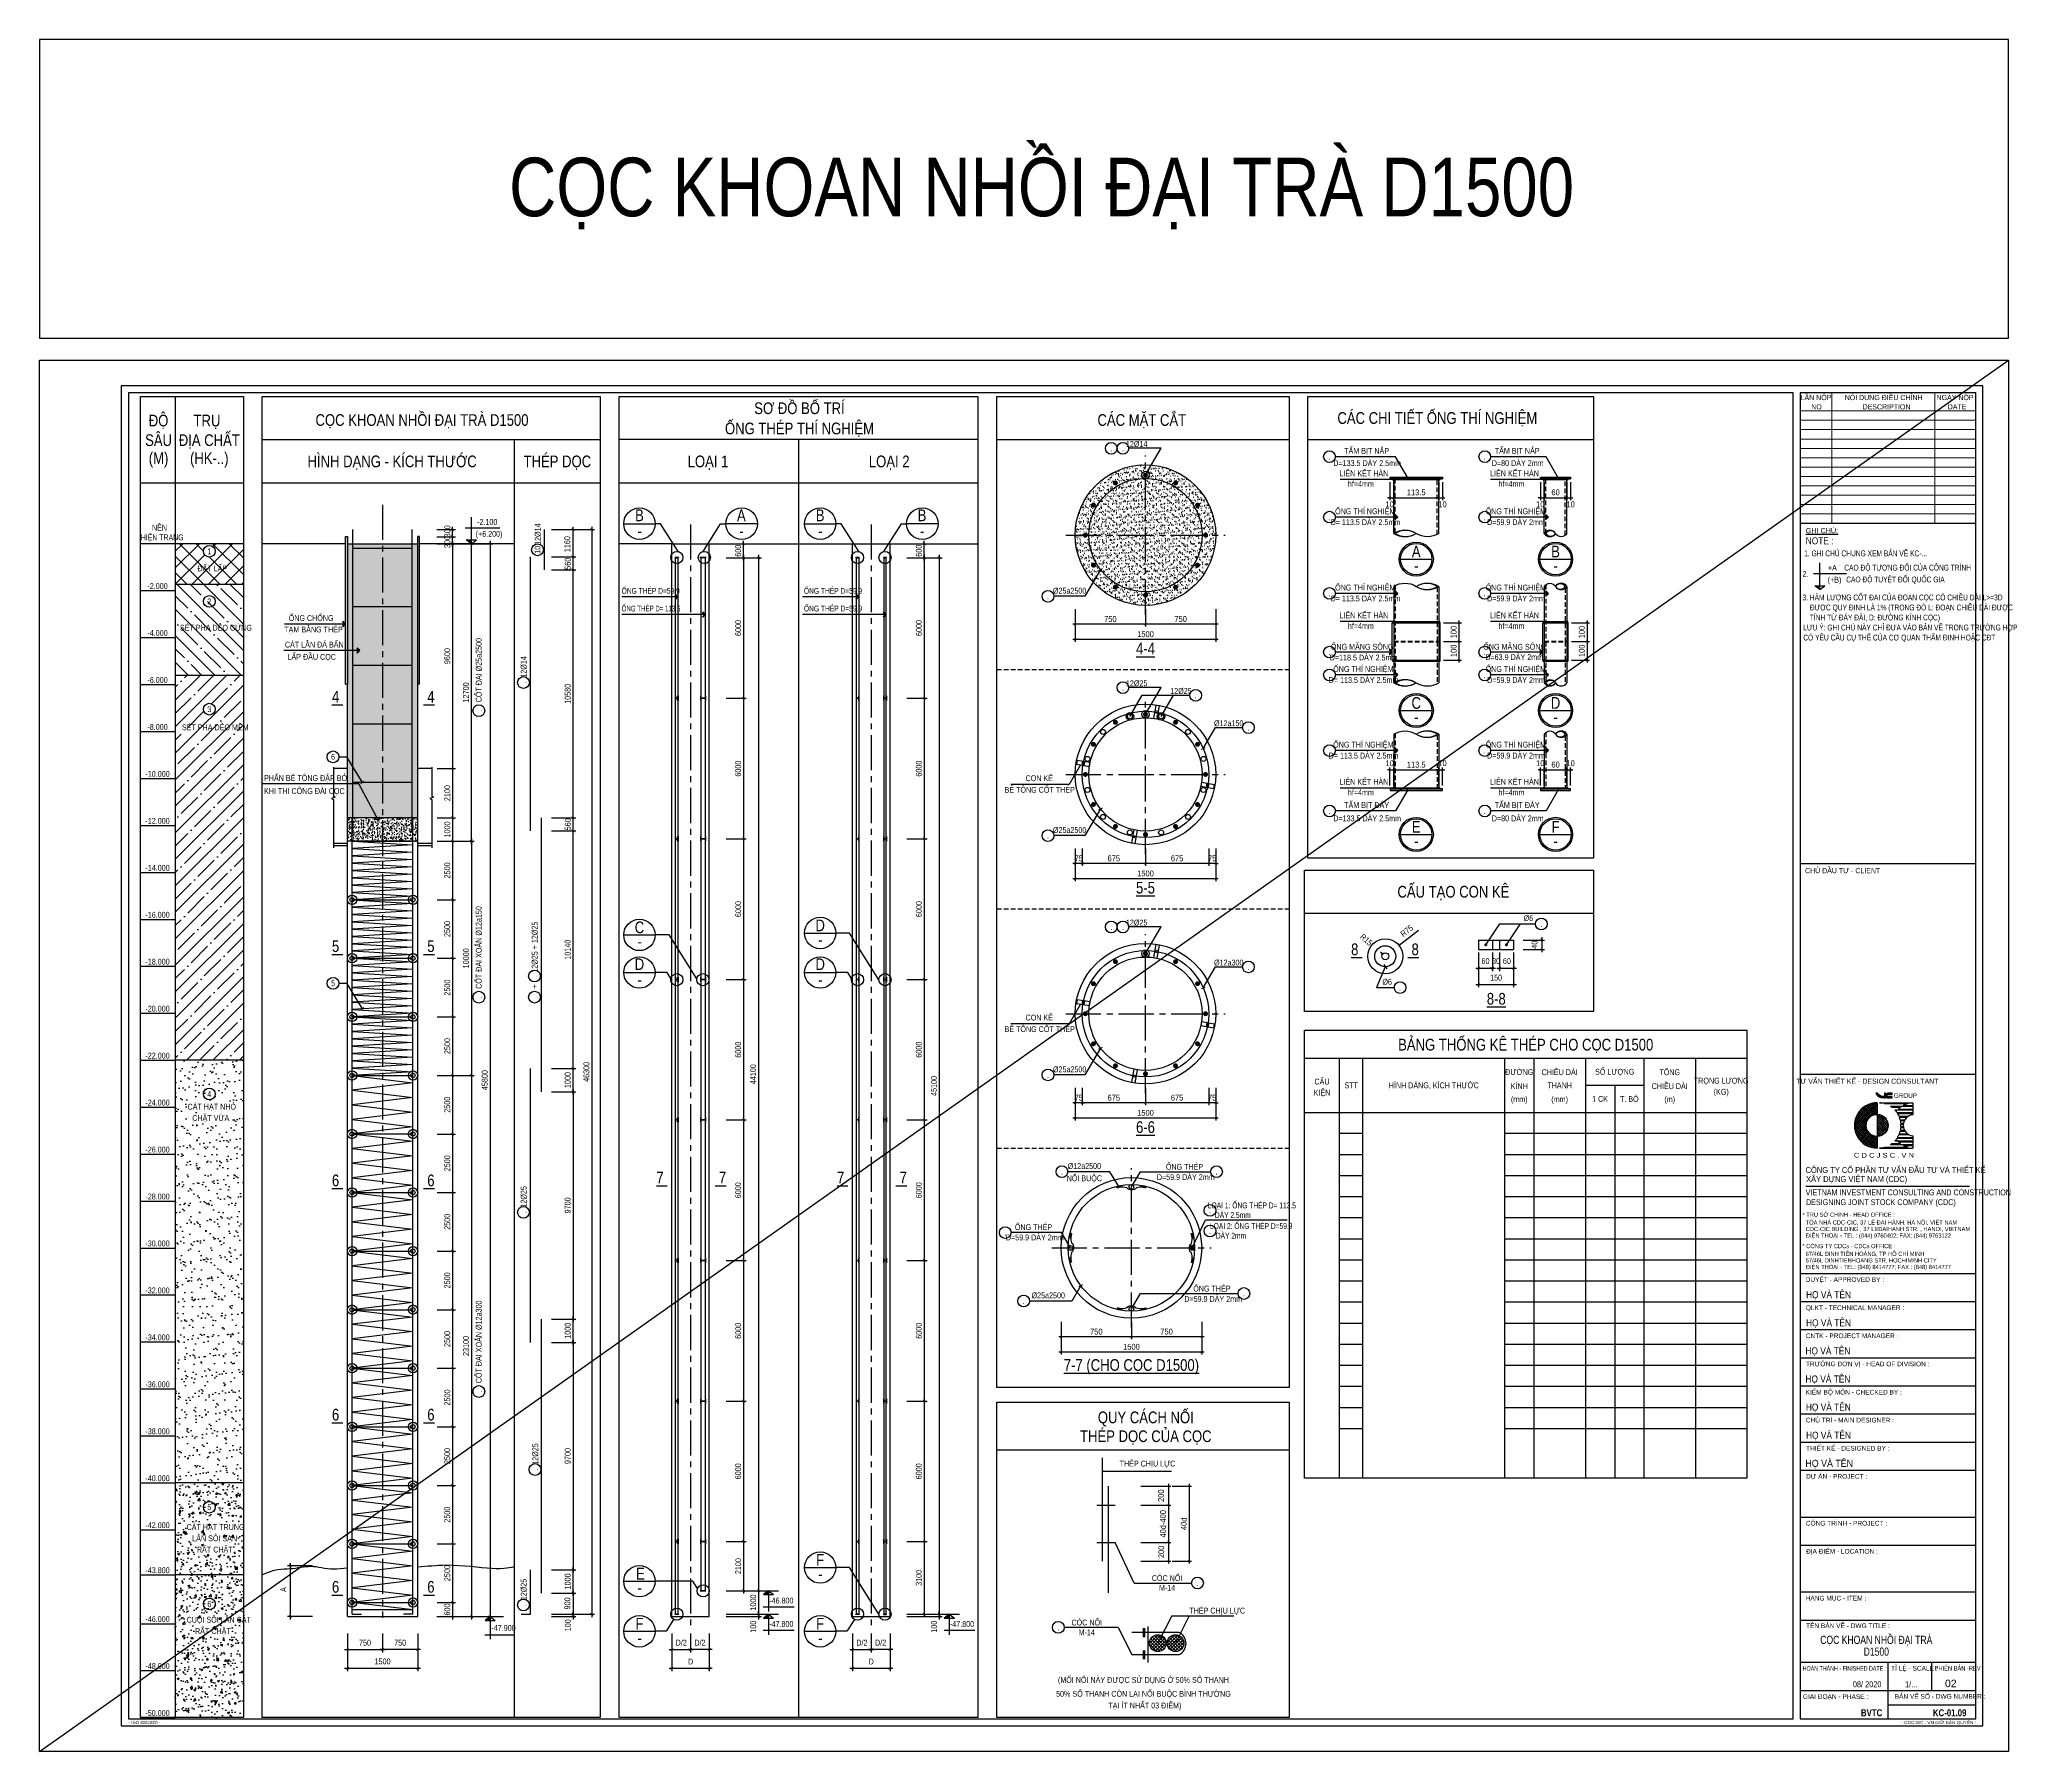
# Model space of a CAD drawing. Extents: x 171424 to 249266, y 74893 to 149166.
# Drawn here: x 193967 to 214992, y 74893 to 93166 of the extents above; entities that cross this region are included whole.
import ezdxf
from ezdxf.enums import TextEntityAlignment as Align

# ---------------------------------------------------------------- set-up
doc = ezdxf.new("R2010")
doc.units = 0
doc.header["$LTSCALE"] = 500
doc.header["$MEASUREMENT"] = 0
doc.header["$PDMODE"] = 3
doc.linetypes.add('CENTER2', pattern=[1.125, 0.75, -0.125, 0.125, -0.125])
doc.linetypes.add('HIDDEN', pattern=[0.375, 0.25, -0.125])
doc.layers.get('0').update_dxf_attribs({"linetype": 'CONTINUOUS'})
doc.layers.get('DEFPOINTS').update_dxf_attribs({"linetype": 'CONTINUOUS'})
for name, color, linetype in [('01.CDC.AXIS', 160, 'CENTER2'), ('02.CDC.DIM', 1, 'CONTINUOUS'), ('03.CDC.BORDER', 3, 'CONTINUOUS'), ('04.CDC.HIDDEN', 8, 'HIDDEN'), ('05.CDC.STEEL', 4, 'CONTINUOUS'), ('06.CDC.TEXT', 2, 'CONTINUOUS'), ('10.CDC.HATCH', 9, 'CONTINUOUS'), ('11.CDC.NOTE', 8, 'CONTINUOUS'), ('CDC -TEXT KHUNG', 7, 'CONTINUOUS'), ('CDC-KHUNGTEN', 7, 'CONTINUOUS'), ('CDC.10.HATCH', 9, 'CONTINUOUS')]:
    doc.layers.add(name, color=color, linetype=linetype)
doc.layers.add('KCS_Plotter', color=11, linetype='CONTINUOUS', plot=False)
doc.styles.add('ARIAL', font='arial.ttf', dxfattribs={"width": 0.8})
doc.styles.add('Arial_4', font='arial.ttf', dxfattribs={"width": 0.75, "height": 3})
doc.styles.add('Arial_B_3', font='arialbd.ttf', dxfattribs={"width": 0.75, "height": 3})
doc.styles.add('KT CDC', font='arial.ttf', dxfattribs={"width": 0.85, "height": 200})
doc.dimstyles.new('DIM100-25', dxfattribs={"dimtxt": 63, "dimasz": 30, "dimexe": 30, "dimexo": 0, "dimgap": 25, "dimtad": 1, "dimdec": 0, "dimlfac": 4, "dimzin": 0, "dimdsep": 46, "dimtxsty": 'ARIAL', "dimblk": 'ARCHTICK', "dimblk1": 'ARCHTICK', "dimblk2": 'D', "dimcen": 0, "dimdle": 30, "dimclrd": 1, "dimclre": 1, "dimclrt": 2, "dimadec": 0, "dimazin": 0, "dimtfac": 1, "dimtdec": 0, "dimtix": 1, "dimtofl": 0, "dimtmove": 2, "dimatfit": 3, "dimldrblk": 'ARCHTICK', "dimfxl": 1, "dimtolj": 1, "dimtzin": 0, "dimarcsym": 0})
doc.dimstyles.new('DIM100-50', dxfattribs={"dimtxt": 63, "dimasz": 30, "dimexe": 30, "dimexo": 0, "dimgap": 40, "dimtad": 1, "dimdec": 0, "dimlfac": 2, "dimzin": 0, "dimdsep": 46, "dimtxsty": 'ARIAL', "dimblk": 'ARCHTICK', "dimcen": 0, "dimdle": 30, "dimclrd": 1, "dimclre": 1, "dimclrt": 2, "dimadec": 0, "dimazin": 0, "dimtfac": 1, "dimtdec": 0, "dimtix": 1, "dimtofl": 0, "dimtmove": 2, "dimatfit": 3, "dimldrblk": 'ARCHTICK', "dimfxl": 1, "dimtolj": 1, "dimtzin": 0, "dimarcsym": 0})
doc.dimstyles.new('DIM25', dxfattribs={"dimscale": 25, "dimtxt": 2.5, "dimasz": 1, "dimexe": 1, "dimexo": 0, "dimgap": 1, "dimtad": 1, "dimdec": 0, "dimdsep": 46, "dimtxsty": 'ARIAL', "dimblk": 'ARCHTICK', "dimcen": 1, "dimdle": 1, "dimclrd": 1, "dimclre": 1, "dimclrt": 2, "dimadec": 0, "dimazin": 0, "dimtfac": 1, "dimtdec": 0, "dimtix": 1, "dimtmove": 2, "dimatfit": 3, "dimldrblk": 'ARCHTICK', "dimfxl": 1, "dimtolj": 1, "dimtzin": 0, "dimarcsym": 0})
doc.dimstyles.new('DIM25-10', dxfattribs={"dimtxt": 63, "dimasz": 30, "dimexe": 30, "dimexo": 0, "dimgap": 40, "dimtad": 1, "dimdec": 0, "dimlfac": 0.4, "dimzin": 0, "dimdsep": 46, "dimtxsty": 'ARIAL', "dimblk": 'ARCHTICK', "dimblk1": 'ARCHTICK', "dimblk2": 'D', "dimcen": 0, "dimdle": 30, "dimclrd": 1, "dimclre": 1, "dimclrt": 2, "dimadec": 0, "dimazin": 0, "dimtfac": 1, "dimtdec": 0, "dimtix": 1, "dimtofl": 0, "dimtmove": 2, "dimatfit": 3, "dimldrblk": 'ARCHTICK', "dimfxl": 1, "dimtolj": 1, "dimtzin": 0, "dimarcsym": 0})
pattern_1 = [(37.5, (112749.13, -50296.01), (-5.03947, 154.1459), [0, -121.6, 0, -136, 0, -130]), (7.5, (112749.13, -50296.01), (141.58214, 225.77169), [0, -65.6, 0, -109.6, 0, -42]), (327.5, (112650.73, -50296.01), (249.13135, 0.45272), [0, -40, 0, -144, 0, -188]), (317.5, (112650.73, -50296), (240.49013, 70.21405), [0, -20, 0, -94.4, 0, -108])]
pattern_2 = [(50, (112749.13, -50296.01), (215.17805, -18.82564), [22.5, -247.5]), (355, (112749.13, -50296), (-41.6254, 225.65764), [18, -198]), (100.4514, (112767.06, -50297.58), (173.55281, 206.83186), [19.12206, -210.34263]), (46.1842, (112749.13, -50236), (320.1723, -49.6557), [33.75, -371.25]), (96.6356, (112775.8, -50240.15), (280.3988, 292.23536), [28.6831, -315.5139]), (351.1842, (112749.13, -50236), (280.3986, 292.2356), [27, -297]), (21, (112779.13, -50251.01), (179.07212, -120.78567), [22.5, -247.5]), (326, (112779.13, -50251), (72.9946, 217.545), [18, -198]), (71.4514, (112794.05, -50261.08), (252.0668, 96.75915), [19.12206, -210.34263]), (37.5, (112749.126, -50296.01), (3.647957, 99.868156), [0, -195.6, 0, -201, 0, -198.75]), (7.5, (112749.13, -50296.01), (78.92086, 118.32351), [0, -114.6, 0, -191.1, 0, -75.75]), (327.5, (112682.226, -50296.01), (160.14673, -6.76646), [0, -75, 0, -234, 0, -310.5]), (317.5, (112652.23, -50296.01), (174.95585, 30.0315), [0, -97.5, 0, -155.4, 0, -220.5])]

# ---------------------------------------------------------------- blocks, each defined once
blk = doc.blocks.new('_ArchTick')
at = {"color": 0, "linetype": 'ByBlock', "const_width": 0.15}
blk.add_lwpolyline([(-0.5, -0.5), (0.5, 0.5)], dxfattribs=at)
blk = doc.blocks.new('*D217')
at = {"layer": '02.CDC.DIM', "color": 1, "lineweight": -2, "transparency": 16777216}
for p, q in [((197256, 75991), (197256, 75752)), ((198006, 75991), (198006, 75752)), ((197226, 75782), (198036, 75782))]:
    blk.add_line(p, q, dxfattribs=at)
at = {"layer": 'DEFPOINTS', "color": 0, "transparency": 16777216}
for p in [(197256, 75991), (198006, 75991), (198006, 75782)]:
    blk.add_point(p, dxfattribs=at)
at = {"layer": '02.CDC.DIM', "color": 1, "lineweight": -2, "transparency": 16777216, "xscale": 30, "yscale": 30, "zscale": 30, "rotation": 180}
blk.add_blockref('_ArchTick', (197256, 75782), dxfattribs=at)
at = {"layer": '02.CDC.DIM', "color": 1, "lineweight": -2, "transparency": 16777216, "xscale": 30, "yscale": 30, "zscale": 30}
blk.add_blockref('_ArchTick', (198006, 75782), dxfattribs=at)
at = {"layer": '02.CDC.DIM', "color": 2, "transparency": 16777216, "insert": (197631, 75855), "char_height": 63, "attachment_point": 5, "style": 'ARIAL'}
blk.add_mtext('\\A1;1500', dxfattribs=at)
blk = doc.blocks.new('*D218')
at = {"layer": '02.CDC.DIM', "color": 1, "lineweight": -2, "transparency": 16777216}
for p, q in [((197256, 76154), (197256, 75952)), ((197631, 76154), (197631, 75952)), ((197226, 75982), (197661, 75982))]:
    blk.add_line(p, q, dxfattribs=at)
at = {"layer": 'DEFPOINTS', "color": 0, "transparency": 16777216}
for p in [(197256, 76154), (197631, 76154), (197631, 75982)]:
    blk.add_point(p, dxfattribs=at)
at = {"layer": '02.CDC.DIM', "color": 1, "lineweight": -2, "transparency": 16777216, "xscale": 30, "yscale": 30, "zscale": 30, "rotation": 180}
blk.add_blockref('_ArchTick', (197256, 75982), dxfattribs=at)
at = {"layer": '02.CDC.DIM', "color": 1, "lineweight": -2, "transparency": 16777216, "xscale": 30, "yscale": 30, "zscale": 30}
blk.add_blockref('_ArchTick', (197631, 75982), dxfattribs=at)
at = {"layer": '02.CDC.DIM', "color": 2, "transparency": 16777216, "insert": (197444, 76055), "char_height": 63, "attachment_point": 5, "style": 'ARIAL'}
blk.add_mtext('\\A1;750', dxfattribs=at)
blk = doc.blocks.new('*D219')
at = {"layer": '02.CDC.DIM', "color": 1, "lineweight": -2, "transparency": 16777216}
for p, q in [((197631, 76154), (197631, 75952)), ((198006, 76154), (198006, 75952)), ((198036, 75982), (197601, 75982))]:
    blk.add_line(p, q, dxfattribs=at)
at = {"layer": 'DEFPOINTS', "color": 0, "transparency": 16777216}
for p in [(197631, 76154), (198006, 76154), (197631, 75982)]:
    blk.add_point(p, dxfattribs=at)
at = {"layer": '02.CDC.DIM', "color": 1, "lineweight": -2, "transparency": 16777216, "xscale": 30, "yscale": 30, "zscale": 30, "rotation": 180}
blk.add_blockref('_ArchTick', (197631, 75982), dxfattribs=at)
at = {"layer": '02.CDC.DIM', "color": 1, "lineweight": -2, "transparency": 16777216, "xscale": 30, "yscale": 30, "zscale": 30}
blk.add_blockref('_ArchTick', (198006, 75982), dxfattribs=at)
at = {"layer": '02.CDC.DIM', "color": 2, "transparency": 16777216, "insert": (197819, 76055), "char_height": 63, "attachment_point": 5, "style": 'ARIAL'}
blk.add_mtext('\\A1;750', dxfattribs=at)
blk = doc.blocks.new('*D220')
at = {"layer": '02.CDC.DIM', "color": 1, "lineweight": -2, "transparency": 16777216}
for p, q in [((196882, 76875), (196616, 76875)), ((196646, 76905), (196646, 76304)), ((196882, 76334), (196616, 76334))]:
    blk.add_line(p, q, dxfattribs=at)
at = {"layer": 'DEFPOINTS', "color": 0, "transparency": 16777216}
for p in [(196882, 76875), (196646, 76334), (196882, 76334)]:
    blk.add_point(p, dxfattribs=at)
at = {"layer": '02.CDC.DIM', "color": 1, "lineweight": -2, "transparency": 16777216, "xscale": 30, "yscale": 30, "zscale": 30}
for p, rotation in [((196646, 76875), 90), ((196646, 76334), 270)]:
    blk.add_blockref('_ArchTick', p, dxfattribs=dict(at, rotation=rotation))
at = {"layer": '02.CDC.DIM', "color": 2, "transparency": 16777216, "insert": (196573, 76623), "char_height": 63, "attachment_point": 5, "rotation": 90, "style": 'ARIAL'}
blk.add_mtext('\\A1;A', dxfattribs=at)
blk = doc.blocks.new('D')
at = {"layer": '02.CDC.DIM'}
for p, q in [((-50, -50), (50, 50)), ((-86.75, 0), (86.75, 0))]:
    blk.add_line(p, q, dxfattribs=at)
blk = doc.blocks.new('*D221')
at = {"layer": '02.CDC.DIM', "color": 1, "lineweight": -2, "transparency": 16777216}
for p, q in [((198212, 87784), (198809, 87784)), ((198779, 87814), (198779, 76304)), ((198212, 76334), (198809, 76334))]:
    blk.add_line(p, q, dxfattribs=at)
at = {"layer": 'DEFPOINTS', "color": 0, "transparency": 16777216}
for p in [(198212, 87784), (198212, 76334), (198779, 76334)]:
    blk.add_point(p, dxfattribs=at)
at = {"layer": '02.CDC.DIM', "color": 1, "lineweight": -2, "transparency": 16777216, "xscale": 30, "yscale": 30, "zscale": 30}
for p, rotation in [((198779, 87784), 90), ((198779, 76334), 270)]:
    blk.add_blockref('_ArchTick', p, dxfattribs=dict(at, rotation=rotation))
at = {"layer": '02.CDC.DIM', "color": 2, "transparency": 16777216, "insert": (198722, 82059), "char_height": 63, "attachment_point": 5, "rotation": 90, "style": 'ARIAL'}
blk.add_mtext('\\A1;45800', dxfattribs=at)
blk = doc.blocks.new('*D222')
at = {"layer": '02.CDC.DIM', "color": 1, "lineweight": -2, "transparency": 16777216}
for p, q in [((198215, 84609), (198609, 84609)), ((198579, 84639), (198579, 82079)), ((198215, 82109), (198609, 82109))]:
    blk.add_line(p, q, dxfattribs=at)
at = {"layer": 'DEFPOINTS', "color": 0, "transparency": 16777216}
for p in [(198215, 84609), (198215, 82109), (198579, 82109)]:
    blk.add_point(p, dxfattribs=at)
at = {"layer": '02.CDC.DIM', "color": 1, "lineweight": -2, "transparency": 16777216, "xscale": 30, "yscale": 30, "zscale": 30}
for p, rotation in [((198579, 84609), 90), ((198579, 82109), 270)]:
    blk.add_blockref('_ArchTick', p, dxfattribs=dict(at, rotation=rotation))
at = {"layer": '02.CDC.DIM', "color": 2, "transparency": 16777216, "insert": (198522, 83359), "char_height": 63, "attachment_point": 5, "rotation": 90, "style": 'ARIAL'}
blk.add_mtext('\\A1;10000', dxfattribs=at)
blk = doc.blocks.new('*D223')
at = {"layer": '02.CDC.DIM', "color": 1, "lineweight": -2, "transparency": 16777216}
for p, q in [((198215, 87784), (198409, 87784)), ((198379, 87814), (198379, 85354)), ((198215, 85384), (198409, 85384))]:
    blk.add_line(p, q, dxfattribs=at)
at = {"layer": 'DEFPOINTS', "color": 0, "transparency": 16777216}
for p in [(198215, 87784), (198215, 85384), (198379, 85384)]:
    blk.add_point(p, dxfattribs=at)
at = {"layer": '02.CDC.DIM', "color": 1, "lineweight": -2, "transparency": 16777216, "xscale": 30, "yscale": 30, "zscale": 30}
for p, rotation in [((198379, 87784), 90), ((198379, 85384), 270)]:
    blk.add_blockref('_ArchTick', p, dxfattribs=dict(at, rotation=rotation))
at = {"layer": '02.CDC.DIM', "color": 2, "transparency": 16777216, "insert": (198322, 86584), "char_height": 63, "attachment_point": 5, "rotation": 90, "style": 'ARIAL'}
blk.add_mtext('\\A1;9600', dxfattribs=at)
blk = doc.blocks.new('*D224')
at = {"layer": '02.CDC.DIM', "color": 1, "lineweight": -2, "transparency": 16777216}
for p, q in [((198215, 84859), (198409, 84859)), ((198379, 84889), (198379, 84579)), ((198215, 84609), (198409, 84609))]:
    blk.add_line(p, q, dxfattribs=at)
at = {"layer": 'DEFPOINTS', "color": 0, "transparency": 16777216}
for p in [(198215, 84859), (198215, 84609), (198379, 84609)]:
    blk.add_point(p, dxfattribs=at)
at = {"layer": '02.CDC.DIM', "color": 1, "lineweight": -2, "transparency": 16777216, "xscale": 30, "yscale": 30, "zscale": 30}
for p, rotation in [((198379, 84859), 90), ((198379, 84609), 270)]:
    blk.add_blockref('_ArchTick', p, dxfattribs=dict(at, rotation=rotation))
at = {"layer": '02.CDC.DIM', "color": 2, "transparency": 16777216, "insert": (198322, 84734), "char_height": 63, "attachment_point": 5, "rotation": 90, "style": 'ARIAL'}
blk.add_mtext('\\A1;1000', dxfattribs=at)
blk = doc.blocks.new('*D225')
at = {"layer": '02.CDC.DIM', "color": 1, "lineweight": -2, "transparency": 16777216}
for p, q in [((198215, 83984), (198409, 83984)), ((198379, 84014), (198379, 83329)), ((198215, 83359), (198409, 83359))]:
    blk.add_line(p, q, dxfattribs=at)
at = {"layer": 'DEFPOINTS', "color": 0, "transparency": 16777216}
for p in [(198215, 83984), (198215, 83359), (198379, 83359)]:
    blk.add_point(p, dxfattribs=at)
at = {"layer": '02.CDC.DIM', "color": 1, "lineweight": -2, "transparency": 16777216, "xscale": 30, "yscale": 30, "zscale": 30}
for p, rotation in [((198379, 83984), 90), ((198379, 83359), 270)]:
    blk.add_blockref('_ArchTick', p, dxfattribs=dict(at, rotation=rotation))
at = {"layer": '02.CDC.DIM', "color": 2, "transparency": 16777216, "insert": (198322, 83672), "char_height": 63, "attachment_point": 5, "rotation": 90, "style": 'ARIAL'}
blk.add_mtext('\\A1;2500', dxfattribs=at)
blk = doc.blocks.new('*D226')
at = {"layer": '02.CDC.DIM', "color": 1, "lineweight": -2, "transparency": 16777216}
for p, q in [((198215, 83359), (198409, 83359)), ((198379, 83389), (198379, 82704)), ((198215, 82734), (198409, 82734))]:
    blk.add_line(p, q, dxfattribs=at)
at = {"layer": 'DEFPOINTS', "color": 0, "transparency": 16777216}
for p in [(198215, 83359), (198215, 82734), (198379, 82734)]:
    blk.add_point(p, dxfattribs=at)
at = {"layer": '02.CDC.DIM', "color": 1, "lineweight": -2, "transparency": 16777216, "xscale": 30, "yscale": 30, "zscale": 30}
for p, rotation in [((198379, 83359), 90), ((198379, 82734), 270)]:
    blk.add_blockref('_ArchTick', p, dxfattribs=dict(at, rotation=rotation))
at = {"layer": '02.CDC.DIM', "color": 2, "transparency": 16777216, "insert": (198322, 83047), "char_height": 63, "attachment_point": 5, "rotation": 90, "style": 'ARIAL'}
blk.add_mtext('\\A1;2500', dxfattribs=at)
blk = doc.blocks.new('*D227')
at = {"layer": '02.CDC.DIM', "color": 1, "lineweight": -2, "transparency": 16777216}
for p, q in [((198215, 82734), (198409, 82734)), ((198379, 82764), (198379, 82079)), ((198215, 82109), (198409, 82109))]:
    blk.add_line(p, q, dxfattribs=at)
at = {"layer": 'DEFPOINTS', "color": 0, "transparency": 16777216}
for p in [(198215, 82734), (198215, 82109), (198379, 82109)]:
    blk.add_point(p, dxfattribs=at)
at = {"layer": '02.CDC.DIM', "color": 1, "lineweight": -2, "transparency": 16777216, "xscale": 30, "yscale": 30, "zscale": 30}
for p, rotation in [((198379, 82734), 90), ((198379, 82109), 270)]:
    blk.add_blockref('_ArchTick', p, dxfattribs=dict(at, rotation=rotation))
at = {"layer": '02.CDC.DIM', "color": 2, "transparency": 16777216, "insert": (198322, 82422), "char_height": 63, "attachment_point": 5, "rotation": 90, "style": 'ARIAL'}
blk.add_mtext('\\A1;2500', dxfattribs=at)
blk = doc.blocks.new('*D228')
at = {"layer": '02.CDC.DIM', "color": 1, "lineweight": -2, "transparency": 16777216}
for p, q in [((198215, 82109), (198409, 82109)), ((198379, 82139), (198379, 81454)), ((198215, 81484), (198409, 81484))]:
    blk.add_line(p, q, dxfattribs=at)
at = {"layer": 'DEFPOINTS', "color": 0, "transparency": 16777216}
for p in [(198215, 82109), (198215, 81484), (198379, 81484)]:
    blk.add_point(p, dxfattribs=at)
at = {"layer": '02.CDC.DIM', "color": 1, "lineweight": -2, "transparency": 16777216, "xscale": 30, "yscale": 30, "zscale": 30}
for p, rotation in [((198379, 82109), 90), ((198379, 81484), 270)]:
    blk.add_blockref('_ArchTick', p, dxfattribs=dict(at, rotation=rotation))
at = {"layer": '02.CDC.DIM', "color": 2, "transparency": 16777216, "insert": (198322, 81797), "char_height": 63, "attachment_point": 5, "rotation": 90, "style": 'ARIAL'}
blk.add_mtext('\\A1;2500', dxfattribs=at)
blk = doc.blocks.new('*D229')
at = {"layer": '02.CDC.DIM', "color": 1, "lineweight": -2, "transparency": 16777216}
for p, q in [((198215, 81484), (198409, 81484)), ((198379, 81514), (198379, 80829)), ((198215, 80859), (198409, 80859))]:
    blk.add_line(p, q, dxfattribs=at)
at = {"layer": 'DEFPOINTS', "color": 0, "transparency": 16777216}
for p in [(198215, 81484), (198215, 80859), (198379, 80859)]:
    blk.add_point(p, dxfattribs=at)
at = {"layer": '02.CDC.DIM', "color": 1, "lineweight": -2, "transparency": 16777216, "xscale": 30, "yscale": 30, "zscale": 30}
for p, rotation in [((198379, 81484), 90), ((198379, 80859), 270)]:
    blk.add_blockref('_ArchTick', p, dxfattribs=dict(at, rotation=rotation))
at = {"layer": '02.CDC.DIM', "color": 2, "transparency": 16777216, "insert": (198322, 81172), "char_height": 63, "attachment_point": 5, "rotation": 90, "style": 'ARIAL'}
blk.add_mtext('\\A1;2500', dxfattribs=at)
blk = doc.blocks.new('*D230')
at = {"layer": '02.CDC.DIM', "color": 1, "lineweight": -2, "transparency": 16777216}
for p, q in [((198215, 80859), (198409, 80859)), ((198379, 80889), (198379, 80204)), ((198215, 80234), (198409, 80234))]:
    blk.add_line(p, q, dxfattribs=at)
at = {"layer": 'DEFPOINTS', "color": 0, "transparency": 16777216}
for p in [(198215, 80859), (198215, 80234), (198379, 80234)]:
    blk.add_point(p, dxfattribs=at)
at = {"layer": '02.CDC.DIM', "color": 1, "lineweight": -2, "transparency": 16777216, "xscale": 30, "yscale": 30, "zscale": 30}
for p, rotation in [((198379, 80859), 90), ((198379, 80234), 270)]:
    blk.add_blockref('_ArchTick', p, dxfattribs=dict(at, rotation=rotation))
at = {"layer": '02.CDC.DIM', "color": 2, "transparency": 16777216, "insert": (198322, 80547), "char_height": 63, "attachment_point": 5, "rotation": 90, "style": 'ARIAL'}
blk.add_mtext('\\A1;2500', dxfattribs=at)
blk = doc.blocks.new('*D231')
at = {"layer": '02.CDC.DIM', "color": 1, "lineweight": -2, "transparency": 16777216}
for p, q in [((198215, 80234), (198409, 80234)), ((198379, 80264), (198379, 79579)), ((198215, 79609), (198409, 79609))]:
    blk.add_line(p, q, dxfattribs=at)
at = {"layer": 'DEFPOINTS', "color": 0, "transparency": 16777216}
for p in [(198215, 80234), (198215, 79609), (198379, 79609)]:
    blk.add_point(p, dxfattribs=at)
at = {"layer": '02.CDC.DIM', "color": 1, "lineweight": -2, "transparency": 16777216, "xscale": 30, "yscale": 30, "zscale": 30}
for p, rotation in [((198379, 80234), 90), ((198379, 79609), 270)]:
    blk.add_blockref('_ArchTick', p, dxfattribs=dict(at, rotation=rotation))
at = {"layer": '02.CDC.DIM', "color": 2, "transparency": 16777216, "insert": (198322, 79922), "char_height": 63, "attachment_point": 5, "rotation": 90, "style": 'ARIAL'}
blk.add_mtext('\\A1;2500', dxfattribs=at)
blk = doc.blocks.new('*D232')
at = {"layer": '02.CDC.DIM', "color": 1, "lineweight": -2, "transparency": 16777216}
for p, q in [((198215, 79609), (198409, 79609)), ((198379, 79639), (198379, 78954)), ((198215, 78984), (198409, 78984))]:
    blk.add_line(p, q, dxfattribs=at)
at = {"layer": 'DEFPOINTS', "color": 0, "transparency": 16777216}
for p in [(198215, 79609), (198215, 78984), (198379, 78984)]:
    blk.add_point(p, dxfattribs=at)
at = {"layer": '02.CDC.DIM', "color": 1, "lineweight": -2, "transparency": 16777216, "xscale": 30, "yscale": 30, "zscale": 30}
for p, rotation in [((198379, 79609), 90), ((198379, 78984), 270)]:
    blk.add_blockref('_ArchTick', p, dxfattribs=dict(at, rotation=rotation))
at = {"layer": '02.CDC.DIM', "color": 2, "transparency": 16777216, "insert": (198322, 79297), "char_height": 63, "attachment_point": 5, "rotation": 90, "style": 'ARIAL'}
blk.add_mtext('\\A1;2500', dxfattribs=at)
blk = doc.blocks.new('*D233')
at = {"layer": '02.CDC.DIM', "color": 1, "lineweight": -2, "transparency": 16777216}
for p, q in [((198215, 78984), (198409, 78984)), ((198379, 79014), (198379, 78329)), ((198215, 78359), (198409, 78359))]:
    blk.add_line(p, q, dxfattribs=at)
at = {"layer": 'DEFPOINTS', "color": 0, "transparency": 16777216}
for p in [(198215, 78984), (198215, 78359), (198379, 78359)]:
    blk.add_point(p, dxfattribs=at)
at = {"layer": '02.CDC.DIM', "color": 1, "lineweight": -2, "transparency": 16777216, "xscale": 30, "yscale": 30, "zscale": 30}
for p, rotation in [((198379, 78984), 90), ((198379, 78359), 270)]:
    blk.add_blockref('_ArchTick', p, dxfattribs=dict(at, rotation=rotation))
at = {"layer": '02.CDC.DIM', "color": 2, "transparency": 16777216, "insert": (198322, 78672), "char_height": 63, "attachment_point": 5, "rotation": 90, "style": 'ARIAL'}
blk.add_mtext('\\A1;2500', dxfattribs=at)
blk = doc.blocks.new('*D234')
at = {"layer": '02.CDC.DIM', "color": 1, "lineweight": -2, "transparency": 16777216}
for p, q in [((198215, 78359), (198409, 78359)), ((198379, 78389), (198379, 77704)), ((198215, 77734), (198409, 77734))]:
    blk.add_line(p, q, dxfattribs=at)
at = {"layer": 'DEFPOINTS', "color": 0, "transparency": 16777216}
for p in [(198215, 78359), (198215, 77734), (198379, 77734)]:
    blk.add_point(p, dxfattribs=at)
at = {"layer": '02.CDC.DIM', "color": 1, "lineweight": -2, "transparency": 16777216, "xscale": 30, "yscale": 30, "zscale": 30}
for p, rotation in [((198379, 78359), 90), ((198379, 77734), 270)]:
    blk.add_blockref('_ArchTick', p, dxfattribs=dict(at, rotation=rotation))
at = {"layer": '02.CDC.DIM', "color": 2, "transparency": 16777216, "insert": (198322, 78047), "char_height": 63, "attachment_point": 5, "rotation": 90, "style": 'ARIAL'}
blk.add_mtext('\\A1;2500', dxfattribs=at)
blk = doc.blocks.new('*D235')
at = {"layer": '02.CDC.DIM', "color": 1, "lineweight": -2, "transparency": 16777216}
for p, q in [((198215, 77734), (198409, 77734)), ((198379, 77764), (198379, 77079)), ((198215, 77109), (198409, 77109))]:
    blk.add_line(p, q, dxfattribs=at)
at = {"layer": 'DEFPOINTS', "color": 0, "transparency": 16777216}
for p in [(198215, 77734), (198215, 77109), (198379, 77109)]:
    blk.add_point(p, dxfattribs=at)
at = {"layer": '02.CDC.DIM', "color": 1, "lineweight": -2, "transparency": 16777216, "xscale": 30, "yscale": 30, "zscale": 30}
for p, rotation in [((198379, 77734), 90), ((198379, 77109), 270)]:
    blk.add_blockref('_ArchTick', p, dxfattribs=dict(at, rotation=rotation))
at = {"layer": '02.CDC.DIM', "color": 2, "transparency": 16777216, "insert": (198322, 77422), "char_height": 63, "attachment_point": 5, "rotation": 90, "style": 'ARIAL'}
blk.add_mtext('\\A1;2500', dxfattribs=at)
blk = doc.blocks.new('*D236')
at = {"layer": '02.CDC.DIM', "color": 1, "lineweight": -2, "transparency": 16777216}
for p, q in [((198215, 77109), (198409, 77109)), ((198379, 77139), (198379, 76454)), ((198215, 76484), (198409, 76484))]:
    blk.add_line(p, q, dxfattribs=at)
at = {"layer": 'DEFPOINTS', "color": 0, "transparency": 16777216}
for p in [(198215, 77109), (198215, 76484), (198379, 76484)]:
    blk.add_point(p, dxfattribs=at)
at = {"layer": '02.CDC.DIM', "color": 1, "lineweight": -2, "transparency": 16777216, "xscale": 30, "yscale": 30, "zscale": 30}
for p, rotation in [((198379, 77109), 90), ((198379, 76484), 270)]:
    blk.add_blockref('_ArchTick', p, dxfattribs=dict(at, rotation=rotation))
at = {"layer": '02.CDC.DIM', "color": 2, "transparency": 16777216, "insert": (198322, 76797), "char_height": 63, "attachment_point": 5, "rotation": 90, "style": 'ARIAL'}
blk.add_mtext('\\A1;2500', dxfattribs=at)
blk = doc.blocks.new('*D237')
at = {"layer": '02.CDC.DIM', "color": 1, "lineweight": -2, "transparency": 16777216}
for p, q in [((198212, 87784), (198609, 87784)), ((198579, 84579), (198579, 87814)), ((198215, 84609), (198609, 84609))]:
    blk.add_line(p, q, dxfattribs=at)
at = {"layer": 'DEFPOINTS', "color": 0, "transparency": 16777216}
for p in [(198212, 87784), (198579, 87784), (198215, 84609)]:
    blk.add_point(p, dxfattribs=at)
at = {"layer": '02.CDC.DIM', "color": 1, "lineweight": -2, "transparency": 16777216, "xscale": 30, "yscale": 30, "zscale": 30}
for p, rotation in [((198579, 87784), 90), ((198579, 84609), 270)]:
    blk.add_blockref('_ArchTick', p, dxfattribs=dict(at, rotation=rotation))
at = {"layer": '02.CDC.DIM', "color": 2, "transparency": 16777216, "insert": (198522, 86197), "char_height": 63, "attachment_point": 5, "rotation": 90, "style": 'ARIAL'}
blk.add_mtext('\\A1;12700', dxfattribs=at)
blk = doc.blocks.new('*D238')
at = {"layer": '02.CDC.DIM', "color": 1, "lineweight": -2, "transparency": 16777216}
for p, q in [((198215, 82109), (198609, 82109)), ((198579, 82139), (198579, 76304)), ((198212, 76334), (198609, 76334))]:
    blk.add_line(p, q, dxfattribs=at)
at = {"layer": 'DEFPOINTS', "color": 0, "transparency": 16777216}
for p in [(198215, 82109), (198212, 76334), (198579, 76334)]:
    blk.add_point(p, dxfattribs=at)
at = {"layer": '02.CDC.DIM', "color": 1, "lineweight": -2, "transparency": 16777216, "xscale": 30, "yscale": 30, "zscale": 30}
for p, rotation in [((198579, 82109), 90), ((198579, 76334), 270)]:
    blk.add_blockref('_ArchTick', p, dxfattribs=dict(at, rotation=rotation))
at = {"layer": '02.CDC.DIM', "color": 2, "transparency": 16777216, "insert": (198522, 79222), "char_height": 63, "attachment_point": 5, "rotation": 90, "style": 'ARIAL'}
blk.add_mtext('\\A1;23100', dxfattribs=at)
blk = doc.blocks.new('*D239')
at = {"layer": '02.CDC.DIM', "color": 1, "lineweight": -2, "transparency": 16777216}
for p, q in [((198379, 87754), (198379, 87889)), ((198212, 87859), (198409, 87859)), ((198212, 87784), (198409, 87784))]:
    blk.add_line(p, q, dxfattribs=at)
at = {"layer": 'DEFPOINTS', "color": 0, "transparency": 16777216}
for p in [(198212, 87859), (198212, 87784), (198379, 87859)]:
    blk.add_point(p, dxfattribs=at)
at = {"layer": '02.CDC.DIM', "color": 1, "lineweight": -2, "transparency": 16777216, "xscale": 30, "yscale": 30, "zscale": 30}
for p, rotation in [((198379, 87859), 90), ((198379, 87784), 270)]:
    blk.add_blockref('_ArchTick', p, dxfattribs=dict(at, rotation=rotation))
at = {"layer": '02.CDC.DIM', "color": 2, "transparency": 16777216, "insert": (198323, 87802), "char_height": 63, "attachment_point": 5, "rotation": 90, "style": 'ARIAL'}
blk.add_mtext('\\A1;300', dxfattribs=at)
blk = doc.blocks.new('*D240')
at = {"layer": '02.CDC.DIM', "color": 1, "lineweight": -2, "transparency": 16777216}
for p, q in [((198212, 87934), (198409, 87934)), ((198379, 87829), (198379, 87964)), ((198212, 87859), (198409, 87859))]:
    blk.add_line(p, q, dxfattribs=at)
at = {"layer": 'DEFPOINTS', "color": 0, "transparency": 16777216}
for p in [(198212, 87934), (198379, 87934), (198212, 87859)]:
    blk.add_point(p, dxfattribs=at)
at = {"layer": '02.CDC.DIM', "color": 1, "lineweight": -2, "transparency": 16777216, "xscale": 30, "yscale": 30, "zscale": 30}
for p, rotation in [((198379, 87934), 90), ((198379, 87859), 270)]:
    blk.add_blockref('_ArchTick', p, dxfattribs=dict(at, rotation=rotation))
at = {"layer": '02.CDC.DIM', "color": 2, "transparency": 16777216, "insert": (198323, 87916), "char_height": 63, "attachment_point": 5, "rotation": 90, "style": 'ARIAL'}
blk.add_mtext('\\A1;300', dxfattribs=at)
blk = doc.blocks.new('*D241')
at = {"layer": '02.CDC.DIM', "color": 1, "lineweight": -2, "transparency": 16777216}
for p, q in [((199435, 87934), (199895, 87934)), ((199865, 87964), (199865, 76329)), ((199435, 76359), (199895, 76359))]:
    blk.add_line(p, q, dxfattribs=at)
at = {"layer": 'DEFPOINTS', "color": 0, "transparency": 16777216}
for p in [(199435, 87934), (199435, 76359), (199865, 76359)]:
    blk.add_point(p, dxfattribs=at)
at = {"layer": '02.CDC.DIM', "color": 1, "lineweight": -2, "transparency": 16777216, "xscale": 30, "yscale": 30, "zscale": 30}
for p, rotation in [((199865, 87934), 90), ((199865, 76359), 270)]:
    blk.add_blockref('_ArchTick', p, dxfattribs=dict(at, rotation=rotation))
at = {"layer": '02.CDC.DIM', "color": 2, "transparency": 16777216, "insert": (199808, 82147), "char_height": 63, "attachment_point": 5, "rotation": 90, "style": 'ARIAL'}
blk.add_mtext('\\A1;46300', dxfattribs=at)
blk = doc.blocks.new('*D242')
at = {"layer": '02.CDC.DIM', "color": 1, "lineweight": -2, "transparency": 16777216}
for p, q in [((199435, 81934), (199695, 81934)), ((199665, 81964), (199665, 79479)), ((199435, 79509), (199695, 79509))]:
    blk.add_line(p, q, dxfattribs=at)
at = {"layer": 'DEFPOINTS', "color": 0, "transparency": 16777216}
for p in [(199435, 81934), (199435, 79509), (199665, 79509)]:
    blk.add_point(p, dxfattribs=at)
at = {"layer": '02.CDC.DIM', "color": 1, "lineweight": -2, "transparency": 16777216, "xscale": 30, "yscale": 30, "zscale": 30}
for p, rotation in [((199665, 81934), 90), ((199665, 79509), 270)]:
    blk.add_blockref('_ArchTick', p, dxfattribs=dict(at, rotation=rotation))
at = {"layer": '02.CDC.DIM', "color": 2, "transparency": 16777216, "insert": (199608, 80722), "char_height": 63, "attachment_point": 5, "rotation": 90, "style": 'ARIAL'}
blk.add_mtext('\\A1;9700', dxfattribs=at)
blk = doc.blocks.new('*D243')
at = {"layer": '02.CDC.DIM', "color": 1, "lineweight": -2, "transparency": 16777216}
for p, q in [((199665, 81904), (199665, 82214)), ((199435, 82184), (199695, 82184)), ((199435, 81934), (199695, 81934))]:
    blk.add_line(p, q, dxfattribs=at)
at = {"layer": 'DEFPOINTS', "color": 0, "transparency": 16777216}
for p in [(199435, 82184), (199665, 82184), (199435, 81934)]:
    blk.add_point(p, dxfattribs=at)
at = {"layer": '02.CDC.DIM', "color": 1, "lineweight": -2, "transparency": 16777216, "xscale": 30, "yscale": 30, "zscale": 30}
for p, rotation in [((199665, 82184), 90), ((199665, 81934), 270)]:
    blk.add_blockref('_ArchTick', p, dxfattribs=dict(at, rotation=rotation))
at = {"layer": '02.CDC.DIM', "color": 2, "transparency": 16777216, "insert": (199608, 82059), "char_height": 63, "attachment_point": 5, "rotation": 90, "style": 'ARIAL'}
blk.add_mtext('\\A1;1000', dxfattribs=at)
blk = doc.blocks.new('*D244')
at = {"layer": '02.CDC.DIM', "color": 1, "lineweight": -2, "transparency": 16777216}
for p, q in [((199665, 82154), (199665, 84749)), ((199435, 84719), (199695, 84719)), ((199435, 82184), (199695, 82184))]:
    blk.add_line(p, q, dxfattribs=at)
at = {"layer": 'DEFPOINTS', "color": 0, "transparency": 16777216}
for p in [(199435, 84719), (199665, 84719), (199435, 82184)]:
    blk.add_point(p, dxfattribs=at)
at = {"layer": '02.CDC.DIM', "color": 1, "lineweight": -2, "transparency": 16777216, "xscale": 30, "yscale": 30, "zscale": 30}
for p, rotation in [((199665, 84719), 90), ((199665, 82184), 270)]:
    blk.add_blockref('_ArchTick', p, dxfattribs=dict(at, rotation=rotation))
at = {"layer": '02.CDC.DIM', "color": 2, "transparency": 16777216, "insert": (199608, 83452), "char_height": 63, "attachment_point": 5, "rotation": 90, "style": 'ARIAL'}
blk.add_mtext('\\A1;10140', dxfattribs=at)
blk = doc.blocks.new('*D245')
at = {"layer": '02.CDC.DIM', "color": 1, "lineweight": -2, "transparency": 16777216}
for p, q in [((199435, 84859), (199695, 84859)), ((199665, 84689), (199665, 84889)), ((199435, 84719), (199695, 84719))]:
    blk.add_line(p, q, dxfattribs=at)
at = {"layer": 'DEFPOINTS', "color": 0, "transparency": 16777216}
for p in [(199435, 84859), (199665, 84859), (199435, 84719)]:
    blk.add_point(p, dxfattribs=at)
at = {"layer": '02.CDC.DIM', "color": 1, "lineweight": -2, "transparency": 16777216, "xscale": 30, "yscale": 30, "zscale": 30}
for p, rotation in [((199665, 84859), 90), ((199665, 84719), 270)]:
    blk.add_blockref('_ArchTick', p, dxfattribs=dict(at, rotation=rotation))
at = {"layer": '02.CDC.DIM', "color": 2, "transparency": 16777216, "insert": (199609, 84789), "char_height": 63, "attachment_point": 5, "rotation": 90, "style": 'ARIAL'}
blk.add_mtext('\\A1;560', dxfattribs=at)
blk = doc.blocks.new('*D246')
at = {"layer": '02.CDC.DIM', "color": 1, "lineweight": -2, "transparency": 16777216}
for p, q in [((199435, 87504), (199695, 87504)), ((199665, 84829), (199665, 87534)), ((199435, 84859), (199695, 84859))]:
    blk.add_line(p, q, dxfattribs=at)
at = {"layer": 'DEFPOINTS', "color": 0, "transparency": 16777216}
for p in [(199435, 87504), (199665, 87504), (199435, 84859)]:
    blk.add_point(p, dxfattribs=at)
at = {"layer": '02.CDC.DIM', "color": 1, "lineweight": -2, "transparency": 16777216, "xscale": 30, "yscale": 30, "zscale": 30}
for p, rotation in [((199665, 87504), 90), ((199665, 84859), 270)]:
    blk.add_blockref('_ArchTick', p, dxfattribs=dict(at, rotation=rotation))
at = {"layer": '02.CDC.DIM', "color": 2, "transparency": 16777216, "insert": (199608, 86182), "char_height": 63, "attachment_point": 5, "rotation": 90, "style": 'ARIAL'}
blk.add_mtext('\\A1;10580', dxfattribs=at)
blk = doc.blocks.new('*D247')
at = {"layer": '02.CDC.DIM', "color": 1, "lineweight": -2, "transparency": 16777216}
for p, q in [((199435, 76359), (199695, 76359)), ((199435, 76334), (199695, 76334)), ((199665, 76359), (199665, 76389)), ((199665, 76334), (199665, 76304))]:
    blk.add_line(p, q, dxfattribs=at)
at = {"layer": 'DEFPOINTS', "color": 0, "transparency": 16777216}
for p in [(199435, 76359), (199435, 76334), (199665, 76359)]:
    blk.add_point(p, dxfattribs=at)
at = {"layer": '02.CDC.DIM', "color": 1, "lineweight": -2, "transparency": 16777216, "xscale": 30, "yscale": 30, "zscale": 30}
for p, rotation in [((199665, 76359), 270), ((199665, 76334), 90)]:
    blk.add_blockref('_ArchTick', p, dxfattribs=dict(at, rotation=rotation))
at = {"layer": '02.CDC.DIM', "color": 2, "transparency": 16777216, "insert": (199609, 76241), "char_height": 63, "attachment_point": 5, "rotation": 90, "style": 'ARIAL'}
blk.add_mtext('\\A1;100', dxfattribs=at)
blk = doc.blocks.new('*D248')
at = {"layer": '02.CDC.DIM', "color": 1, "lineweight": -2, "transparency": 16777216}
for p, q in [((199435, 87644), (199695, 87644)), ((199435, 87504), (199695, 87504)), ((199665, 87474), (199665, 87674))]:
    blk.add_line(p, q, dxfattribs=at)
at = {"layer": 'DEFPOINTS', "color": 0, "transparency": 16777216}
for p in [(199435, 87644), (199435, 87504), (199665, 87644)]:
    blk.add_point(p, dxfattribs=at)
at = {"layer": '02.CDC.DIM', "color": 1, "lineweight": -2, "transparency": 16777216, "xscale": 30, "yscale": 30, "zscale": 30}
for p, rotation in [((199665, 87644), 90), ((199665, 87504), 270)]:
    blk.add_blockref('_ArchTick', p, dxfattribs=dict(at, rotation=rotation))
at = {"layer": '02.CDC.DIM', "color": 2, "transparency": 16777216, "insert": (199609, 87570), "char_height": 63, "attachment_point": 5, "rotation": 90, "style": 'ARIAL'}
blk.add_mtext('\\A1;560', dxfattribs=at)
blk = doc.blocks.new('*D249')
at = {"layer": '02.CDC.DIM', "color": 1, "lineweight": -2, "transparency": 16777216}
for p, q in [((199435, 79509), (199695, 79509)), ((199665, 79229), (199665, 79539)), ((199435, 79259), (199695, 79259))]:
    blk.add_line(p, q, dxfattribs=at)
at = {"layer": 'DEFPOINTS', "color": 0, "transparency": 16777216}
for p in [(199435, 79509), (199665, 79509), (199435, 79259)]:
    blk.add_point(p, dxfattribs=at)
at = {"layer": '02.CDC.DIM', "color": 1, "lineweight": -2, "transparency": 16777216, "xscale": 30, "yscale": 30, "zscale": 30}
for p, rotation in [((199665, 79509), 90), ((199665, 79259), 270)]:
    blk.add_blockref('_ArchTick', p, dxfattribs=dict(at, rotation=rotation))
at = {"layer": '02.CDC.DIM', "color": 2, "transparency": 16777216, "insert": (199608, 79384), "char_height": 63, "attachment_point": 5, "rotation": 90, "style": 'ARIAL'}
blk.add_mtext('\\A1;1000', dxfattribs=at)
blk = doc.blocks.new('*D250')
at = {"layer": '02.CDC.DIM', "color": 1, "lineweight": -2, "transparency": 16777216}
for p, q in [((199435, 76584), (199695, 76584)), ((199665, 76614), (199665, 76329)), ((199435, 76359), (199695, 76359))]:
    blk.add_line(p, q, dxfattribs=at)
at = {"layer": 'DEFPOINTS', "color": 0, "transparency": 16777216}
for p in [(199435, 76584), (199435, 76359), (199665, 76359)]:
    blk.add_point(p, dxfattribs=at)
at = {"layer": '02.CDC.DIM', "color": 1, "lineweight": -2, "transparency": 16777216, "xscale": 30, "yscale": 30, "zscale": 30}
for p, rotation in [((199665, 76584), 90), ((199665, 76359), 270)]:
    blk.add_blockref('_ArchTick', p, dxfattribs=dict(at, rotation=rotation))
at = {"layer": '02.CDC.DIM', "color": 2, "transparency": 16777216, "insert": (199605, 76474), "char_height": 63, "attachment_point": 5, "rotation": 90, "style": 'ARIAL'}
blk.add_mtext('\\A1;900', dxfattribs=at)
blk = doc.blocks.new('*D251')
at = {"layer": '02.CDC.DIM', "color": 1, "lineweight": -2, "transparency": 16777216}
for p, q in [((198215, 85384), (198409, 85384)), ((198379, 85414), (198379, 84829)), ((198215, 84859), (198409, 84859))]:
    blk.add_line(p, q, dxfattribs=at)
at = {"layer": 'DEFPOINTS', "color": 0, "transparency": 16777216}
for p in [(198215, 85384), (198215, 84859), (198379, 84859)]:
    blk.add_point(p, dxfattribs=at)
at = {"layer": '02.CDC.DIM', "color": 1, "lineweight": -2, "transparency": 16777216, "xscale": 30, "yscale": 30, "zscale": 30}
for p, rotation in [((198379, 85384), 90), ((198379, 84859), 270)]:
    blk.add_blockref('_ArchTick', p, dxfattribs=dict(at, rotation=rotation))
at = {"layer": '02.CDC.DIM', "color": 2, "transparency": 16777216, "insert": (198322, 85122), "char_height": 63, "attachment_point": 5, "rotation": 90, "style": 'ARIAL'}
blk.add_mtext('\\A1;2100', dxfattribs=at)
blk = doc.blocks.new('*D252')
at = {"layer": '02.CDC.DIM', "color": 1, "lineweight": -2, "transparency": 16777216}
for p, q in [((198215, 84609), (198409, 84609)), ((198379, 84639), (198379, 83954)), ((198215, 83984), (198409, 83984))]:
    blk.add_line(p, q, dxfattribs=at)
at = {"layer": 'DEFPOINTS', "color": 0, "transparency": 16777216}
for p in [(198215, 84609), (198215, 83984), (198379, 83984)]:
    blk.add_point(p, dxfattribs=at)
at = {"layer": '02.CDC.DIM', "color": 1, "lineweight": -2, "transparency": 16777216, "xscale": 30, "yscale": 30, "zscale": 30}
for p, rotation in [((198379, 84609), 90), ((198379, 83984), 270)]:
    blk.add_blockref('_ArchTick', p, dxfattribs=dict(at, rotation=rotation))
at = {"layer": '02.CDC.DIM', "color": 2, "transparency": 16777216, "insert": (198322, 84297), "char_height": 63, "attachment_point": 5, "rotation": 90, "style": 'ARIAL'}
blk.add_mtext('\\A1;2500', dxfattribs=at)
blk = doc.blocks.new('*D253')
at = {"layer": '02.CDC.DIM', "color": 1, "lineweight": -2, "transparency": 16777216}
for p, q in [((198212, 76334), (198409, 76334)), ((198215, 76484), (198409, 76484)), ((198379, 76514), (198379, 76304))]:
    blk.add_line(p, q, dxfattribs=at)
at = {"layer": 'DEFPOINTS', "color": 0, "transparency": 16777216}
for p in [(198212, 76334), (198215, 76484), (198379, 76334)]:
    blk.add_point(p, dxfattribs=at)
at = {"layer": '02.CDC.DIM', "color": 1, "lineweight": -2, "transparency": 16777216, "xscale": 30, "yscale": 30, "zscale": 30}
for p, rotation in [((198379, 76484), 90), ((198379, 76334), 270)]:
    blk.add_blockref('_ArchTick', p, dxfattribs=dict(at, rotation=rotation))
at = {"layer": '02.CDC.DIM', "color": 2, "transparency": 16777216, "insert": (198322, 76409), "char_height": 63, "attachment_point": 5, "rotation": 90, "style": 'ARIAL'}
blk.add_mtext('\\A1;600', dxfattribs=at)
blk = doc.blocks.new('*D254')
at = {"layer": '02.CDC.DIM', "color": 1, "lineweight": -2, "transparency": 16777216}
for p, q in [((199435, 87934), (199695, 87934)), ((199665, 87614), (199665, 87964)), ((199435, 87644), (199695, 87644))]:
    blk.add_line(p, q, dxfattribs=at)
at = {"layer": 'DEFPOINTS', "color": 0, "transparency": 16777216}
for p in [(199435, 87934), (199665, 87934), (199435, 87644)]:
    blk.add_point(p, dxfattribs=at)
at = {"layer": '02.CDC.DIM', "color": 1, "lineweight": -2, "transparency": 16777216, "xscale": 30, "yscale": 30, "zscale": 30}
for p, rotation in [((199665, 87934), 90), ((199665, 87644), 270)]:
    blk.add_blockref('_ArchTick', p, dxfattribs=dict(at, rotation=rotation))
at = {"layer": '02.CDC.DIM', "color": 2, "transparency": 16777216, "insert": (199604, 87779), "char_height": 63, "attachment_point": 5, "rotation": 90, "style": 'ARIAL'}
blk.add_mtext('\\A1;1160', dxfattribs=at)
blk = doc.blocks.new('*D255')
at = {"layer": '02.CDC.DIM', "color": 1, "lineweight": -2, "transparency": 16777216}
for p, q in [((199665, 79289), (199665, 76804)), ((199435, 79259), (199695, 79259)), ((199435, 76834), (199695, 76834))]:
    blk.add_line(p, q, dxfattribs=at)
at = {"layer": 'DEFPOINTS', "color": 0, "transparency": 16777216}
for p in [(199435, 79259), (199435, 76834), (199665, 76834)]:
    blk.add_point(p, dxfattribs=at)
at = {"layer": '02.CDC.DIM', "color": 1, "lineweight": -2, "transparency": 16777216, "xscale": 30, "yscale": 30, "zscale": 30}
for p, rotation in [((199665, 79259), 90), ((199665, 76834), 270)]:
    blk.add_blockref('_ArchTick', p, dxfattribs=dict(at, rotation=rotation))
at = {"layer": '02.CDC.DIM', "color": 2, "transparency": 16777216, "insert": (199608, 78047), "char_height": 63, "attachment_point": 5, "rotation": 90, "style": 'ARIAL'}
blk.add_mtext('\\A1;9700', dxfattribs=at)
blk = doc.blocks.new('*D256')
at = {"layer": '02.CDC.DIM', "color": 1, "lineweight": -2, "transparency": 16777216}
for p, q in [((199435, 76834), (199695, 76834)), ((199665, 76554), (199665, 76864)), ((199435, 76584), (199695, 76584))]:
    blk.add_line(p, q, dxfattribs=at)
at = {"layer": 'DEFPOINTS', "color": 0, "transparency": 16777216}
for p in [(199435, 76834), (199665, 76834), (199435, 76584)]:
    blk.add_point(p, dxfattribs=at)
at = {"layer": '02.CDC.DIM', "color": 1, "lineweight": -2, "transparency": 16777216, "xscale": 30, "yscale": 30, "zscale": 30}
for p, rotation in [((199665, 76834), 90), ((199665, 76584), 270)]:
    blk.add_blockref('_ArchTick', p, dxfattribs=dict(at, rotation=rotation))
at = {"layer": '02.CDC.DIM', "color": 2, "transparency": 16777216, "insert": (199608, 76709), "char_height": 63, "attachment_point": 5, "rotation": 90, "style": 'ARIAL'}
blk.add_mtext('\\A1;1000', dxfattribs=at)
blk = doc.blocks.new('*D812')
at = {"layer": '02.CDC.DIM', "color": 1, "lineweight": -2, "transparency": 16777216}
for p, q in [((205728, 77724), (206046, 77724)), ((206021, 77749), (206021, 77499)), ((205728, 77524), (206046, 77524))]:
    blk.add_line(p, q, dxfattribs=at)
at = {"layer": 'DEFPOINTS', "color": 0, "transparency": 16777216}
for p in [(205728, 77724), (205728, 77524), (206021, 77524)]:
    blk.add_point(p, dxfattribs=at)
at = {"layer": '02.CDC.DIM', "color": 1, "lineweight": -2, "transparency": 16777216, "xscale": 25, "yscale": 25, "zscale": 25}
for p, rotation in [((206021, 77724), 90), ((206021, 77524), 270)]:
    blk.add_blockref('_ArchTick', p, dxfattribs=dict(at, rotation=rotation))
at = {"layer": '02.CDC.DIM', "color": 2, "transparency": 16777216, "insert": (205943, 77624), "char_height": 62.5, "attachment_point": 5, "rotation": 90, "style": 'ARIAL'}
blk.add_mtext('\\A1;200', dxfattribs=at)
blk = doc.blocks.new('*D813')
at = {"layer": '02.CDC.DIM', "color": 1, "lineweight": -2, "transparency": 16777216}
for p, q in [((205728, 77124), (206046, 77124)), ((206021, 77149), (206021, 76899)), ((205728, 76924), (206046, 76924))]:
    blk.add_line(p, q, dxfattribs=at)
at = {"layer": 'DEFPOINTS', "color": 0, "transparency": 16777216}
for p in [(205728, 77124), (205728, 76924), (206021, 76924)]:
    blk.add_point(p, dxfattribs=at)
at = {"layer": '02.CDC.DIM', "color": 1, "lineweight": -2, "transparency": 16777216, "xscale": 25, "yscale": 25, "zscale": 25}
for p, rotation in [((206021, 77124), 90), ((206021, 76924), 270)]:
    blk.add_blockref('_ArchTick', p, dxfattribs=dict(at, rotation=rotation))
at = {"layer": '02.CDC.DIM', "color": 2, "transparency": 16777216, "insert": (205945, 77024), "char_height": 62.5, "attachment_point": 5, "rotation": 90, "style": 'ARIAL'}
blk.add_mtext('\\A1;200', dxfattribs=at)
blk = doc.blocks.new('*D814')
at = {"layer": '02.CDC.DIM', "color": 1, "lineweight": -2, "transparency": 16777216}
for p, q in [((205728, 77524), (206046, 77524)), ((206021, 77549), (206021, 77099)), ((205728, 77124), (206046, 77124))]:
    blk.add_line(p, q, dxfattribs=at)
at = {"layer": 'DEFPOINTS', "color": 0, "transparency": 16777216}
for p in [(205728, 77524), (205728, 77124), (206021, 77124)]:
    blk.add_point(p, dxfattribs=at)
at = {"layer": '02.CDC.DIM', "color": 1, "lineweight": -2, "transparency": 16777216, "xscale": 25, "yscale": 25, "zscale": 25}
for p, rotation in [((206021, 77524), 90), ((206021, 77124), 270)]:
    blk.add_blockref('_ArchTick', p, dxfattribs=dict(at, rotation=rotation))
at = {"layer": '02.CDC.DIM', "color": 2, "transparency": 16777216, "insert": (205964, 77324), "char_height": 62.5, "attachment_point": 5, "rotation": 90, "style": 'ARIAL'}
blk.add_mtext('\\A1;40d-400', dxfattribs=at)
blk = doc.blocks.new('*D815')
at = {"layer": '02.CDC.DIM', "color": 1, "lineweight": -2, "transparency": 16777216}
for p, q in [((206061, 77724), (206267, 77724)), ((206242, 77749), (206242, 76899)), ((206061, 76924), (206267, 76924))]:
    blk.add_line(p, q, dxfattribs=at)
at = {"layer": 'DEFPOINTS', "color": 0, "transparency": 16777216}
for p in [(206061, 77724), (206061, 76924), (206242, 76924)]:
    blk.add_point(p, dxfattribs=at)
at = {"layer": '02.CDC.DIM', "color": 1, "lineweight": -2, "transparency": 16777216, "xscale": 25, "yscale": 25, "zscale": 25}
for p, rotation in [((206242, 77724), 90), ((206242, 76924), 270)]:
    blk.add_blockref('_ArchTick', p, dxfattribs=dict(at, rotation=rotation))
at = {"layer": '02.CDC.DIM', "color": 2, "transparency": 16777216, "insert": (206186, 77324), "char_height": 62.5, "attachment_point": 5, "rotation": 90, "style": 'ARIAL'}
blk.add_mtext('\\A1;40d', dxfattribs=at)
blk = doc.blocks.new('*D776')
at = {"layer": '02.CDC.DIM', "color": 1, "lineweight": -2, "transparency": 16777216}
blk.add_line((208690, 83657), (208484, 83497), dxfattribs=at)
at = {"layer": 'DEFPOINTS', "color": 0, "transparency": 16777216}
for p in [(208484, 83497), (208337, 83381)]:
    blk.add_point(p, dxfattribs=at)
at = {"layer": '02.CDC.DIM', "color": 1, "lineweight": -2, "transparency": 16777216, "xscale": 30, "yscale": 30, "zscale": 30, "rotation": 218.0837474083532}
blk.add_blockref('_ArchTick', (208484, 83497), dxfattribs=at)
at = {"layer": '02.CDC.DIM', "color": 2, "transparency": 16777216, "insert": (208566, 83652), "char_height": 63, "attachment_point": 5, "rotation": 38.0837, "style": 'ARIAL'}
blk.add_mtext('\\A1;R75', dxfattribs=at)
blk = doc.blocks.new('*D777')
at = {"layer": '02.CDC.DIM', "color": 1, "lineweight": -2, "transparency": 16777216}
for p, q in [((209333, 83421), (209333, 83223)), ((209482, 83421), (209482, 83223)), ((209303, 83253), (209512, 83253))]:
    blk.add_line(p, q, dxfattribs=at)
at = {"layer": 'DEFPOINTS', "color": 0, "transparency": 16777216}
for p in [(209333, 83421), (209482, 83421), (209482, 83253)]:
    blk.add_point(p, dxfattribs=at)
at = {"layer": '02.CDC.DIM', "color": 1, "lineweight": -2, "transparency": 16777216, "xscale": 30, "yscale": 30, "zscale": 30, "rotation": 180}
blk.add_blockref('_ArchTick', (209333, 83253), dxfattribs=at)
at = {"layer": '02.CDC.DIM', "color": 1, "lineweight": -2, "transparency": 16777216, "xscale": 30, "yscale": 30, "zscale": 30}
blk.add_blockref('_ArchTick', (209482, 83253), dxfattribs=at)
at = {"layer": '02.CDC.DIM', "color": 2, "transparency": 16777216, "insert": (209407, 83329), "char_height": 63, "attachment_point": 5, "style": 'ARIAL'}
blk.add_mtext('\\A1;60', dxfattribs=at)
blk = doc.blocks.new('*D778')
at = {"layer": '02.CDC.DIM', "color": 1, "lineweight": -2, "transparency": 16777216}
for p, q in [((209482, 83421), (209482, 83223)), ((209557, 83421), (209557, 83223)), ((209482, 83253), (209452, 83253)), ((209557, 83253), (209587, 83253))]:
    blk.add_line(p, q, dxfattribs=at)
at = {"layer": 'DEFPOINTS', "color": 0, "transparency": 16777216}
for p in [(209482, 83421), (209557, 83421), (209557, 83253)]:
    blk.add_point(p, dxfattribs=at)
at = {"layer": '02.CDC.DIM', "color": 1, "lineweight": -2, "transparency": 16777216, "xscale": 30, "yscale": 30, "zscale": 30}
blk.add_blockref('_ArchTick', (209482, 83253), dxfattribs=at)
at = {"layer": '02.CDC.DIM', "color": 1, "lineweight": -2, "transparency": 16777216, "xscale": 30, "yscale": 30, "zscale": 30, "rotation": 180}
blk.add_blockref('_ArchTick', (209557, 83253), dxfattribs=at)
at = {"layer": '02.CDC.DIM', "color": 2, "transparency": 16777216, "insert": (209520, 83329), "char_height": 63, "attachment_point": 5, "style": 'ARIAL'}
blk.add_mtext('\\A1;30', dxfattribs=at)
blk = doc.blocks.new('*D779')
at = {"layer": '02.CDC.DIM', "color": 1, "lineweight": -2, "transparency": 16777216}
for p, q in [((209557, 83421), (209557, 83223)), ((209707, 83421), (209707, 83223)), ((209527, 83253), (209737, 83253))]:
    blk.add_line(p, q, dxfattribs=at)
at = {"layer": 'DEFPOINTS', "color": 0, "transparency": 16777216}
for p in [(209557, 83421), (209707, 83421), (209707, 83253)]:
    blk.add_point(p, dxfattribs=at)
at = {"layer": '02.CDC.DIM', "color": 1, "lineweight": -2, "transparency": 16777216, "xscale": 30, "yscale": 30, "zscale": 30, "rotation": 180}
blk.add_blockref('_ArchTick', (209557, 83253), dxfattribs=at)
at = {"layer": '02.CDC.DIM', "color": 1, "lineweight": -2, "transparency": 16777216, "xscale": 30, "yscale": 30, "zscale": 30}
blk.add_blockref('_ArchTick', (209707, 83253), dxfattribs=at)
at = {"layer": '02.CDC.DIM', "color": 2, "transparency": 16777216, "insert": (209635, 83329), "char_height": 63, "attachment_point": 5, "style": 'ARIAL'}
blk.add_mtext('\\A1;60', dxfattribs=at)
blk = doc.blocks.new('*D780')
at = {"layer": '02.CDC.DIM', "color": 1, "lineweight": -2, "transparency": 16777216}
for p, q in [((209333, 83421), (209333, 83051)), ((209707, 83421), (209707, 83051)), ((209303, 83081), (209737, 83081))]:
    blk.add_line(p, q, dxfattribs=at)
at = {"layer": 'DEFPOINTS', "color": 0, "transparency": 16777216}
for p in [(209333, 83421), (209707, 83421), (209707, 83081)]:
    blk.add_point(p, dxfattribs=at)
at = {"layer": '02.CDC.DIM', "color": 1, "lineweight": -2, "transparency": 16777216, "xscale": 30, "yscale": 30, "zscale": 30, "rotation": 180}
blk.add_blockref('_ArchTick', (209333, 83081), dxfattribs=at)
at = {"layer": '02.CDC.DIM', "color": 1, "lineweight": -2, "transparency": 16777216, "xscale": 30, "yscale": 30, "zscale": 30}
blk.add_blockref('_ArchTick', (209707, 83081), dxfattribs=at)
at = {"layer": '02.CDC.DIM', "color": 2, "transparency": 16777216, "insert": (209520, 83153), "char_height": 63, "attachment_point": 5, "style": 'ARIAL'}
blk.add_mtext('\\A1;150', dxfattribs=at)
blk = doc.blocks.new('*D781')
at = {"layer": '02.CDC.DIM', "color": 1, "lineweight": -2, "transparency": 16777216}
for p, q in [((209809, 83554), (210038, 83554)), ((210008, 83584), (210008, 83424)), ((209809, 83454), (210038, 83454))]:
    blk.add_line(p, q, dxfattribs=at)
at = {"layer": 'DEFPOINTS', "color": 0, "transparency": 16777216}
for p in [(209809, 83554), (209809, 83454), (210008, 83454)]:
    blk.add_point(p, dxfattribs=at)
at = {"layer": '02.CDC.DIM', "color": 1, "lineweight": -2, "transparency": 16777216, "xscale": 30, "yscale": 30, "zscale": 30}
for p, rotation in [((210008, 83554), 90), ((210008, 83454), 270)]:
    blk.add_blockref('_ArchTick', p, dxfattribs=dict(at, rotation=rotation))
at = {"layer": '02.CDC.DIM', "color": 2, "transparency": 16777216, "insert": (209931, 83504), "char_height": 63, "attachment_point": 5, "rotation": 90, "style": 'ARIAL'}
blk.add_mtext('\\A1;40', dxfattribs=at)
blk = doc.blocks.new('*D782')
at = {"layer": '02.CDC.DIM', "color": 1, "lineweight": -2, "transparency": 16777216}
blk.add_line((208309, 83406), (208286, 83425), dxfattribs=at)
at = {"layer": 'DEFPOINTS', "color": 0, "transparency": 16777216}
for p in [(208309, 83406), (208337, 83381)]:
    blk.add_point(p, dxfattribs=at)
at = {"layer": '02.CDC.DIM', "color": 1, "lineweight": -2, "transparency": 16777216, "xscale": 30, "yscale": 30, "zscale": 30, "rotation": 319.1011653613414}
blk.add_blockref('_ArchTick', (208309, 83406), dxfattribs=at)
at = {"layer": '02.CDC.DIM', "color": 2, "transparency": 16777216, "insert": (208134, 83557), "char_height": 63, "attachment_point": 5, "rotation": 319.1012, "style": 'ARIAL'}
blk.add_mtext('\\A1;R15', dxfattribs=at)
blk = doc.blocks.new('*D783')
at = {"layer": '02.CDC.DIM', "color": 1, "lineweight": -2, "transparency": 16777216}
for p, q in [((200720, 75991), (200720, 75752)), ((201120, 75991), (201120, 75752)), ((200690, 75782), (201150, 75782))]:
    blk.add_line(p, q, dxfattribs=at)
at = {"layer": 'DEFPOINTS', "color": 0, "transparency": 16777216}
for p in [(200720, 75991), (201120, 75991), (201120, 75782)]:
    blk.add_point(p, dxfattribs=at)
at = {"layer": '02.CDC.DIM', "color": 1, "lineweight": -2, "transparency": 16777216, "xscale": 30, "yscale": 30, "zscale": 30, "rotation": 180}
blk.add_blockref('_ArchTick', (200720, 75782), dxfattribs=at)
at = {"layer": '02.CDC.DIM', "color": 1, "lineweight": -2, "transparency": 16777216, "xscale": 30, "yscale": 30, "zscale": 30}
blk.add_blockref('_ArchTick', (201120, 75782), dxfattribs=at)
at = {"layer": '02.CDC.DIM', "color": 2, "transparency": 16777216, "insert": (200920, 75854), "char_height": 63, "attachment_point": 5, "style": 'ARIAL'}
blk.add_mtext('\\A1;D', dxfattribs=at)
blk = doc.blocks.new('*D784')
at = {"layer": '02.CDC.DIM', "color": 1, "lineweight": -2, "transparency": 16777216}
for p, q in [((200720, 76154), (200720, 75952)), ((200920, 76154), (200920, 75952)), ((200690, 75982), (200950, 75982))]:
    blk.add_line(p, q, dxfattribs=at)
at = {"layer": 'DEFPOINTS', "color": 0, "transparency": 16777216}
for p in [(200720, 76154), (200920, 76154), (200920, 75982)]:
    blk.add_point(p, dxfattribs=at)
at = {"layer": '02.CDC.DIM', "color": 1, "lineweight": -2, "transparency": 16777216, "xscale": 30, "yscale": 30, "zscale": 30, "rotation": 180}
blk.add_blockref('_ArchTick', (200720, 75982), dxfattribs=at)
at = {"layer": '02.CDC.DIM', "color": 1, "lineweight": -2, "transparency": 16777216, "xscale": 30, "yscale": 30, "zscale": 30}
blk.add_blockref('_ArchTick', (200920, 75982), dxfattribs=at)
at = {"layer": '02.CDC.DIM', "color": 2, "transparency": 16777216, "insert": (200820, 76055), "char_height": 63, "attachment_point": 5, "style": 'ARIAL'}
blk.add_mtext('\\A1;D/2', dxfattribs=at)
blk = doc.blocks.new('*D785')
at = {"layer": '02.CDC.DIM', "color": 1, "lineweight": -2, "transparency": 16777216}
for p, q in [((200920, 76154), (200920, 75952)), ((201120, 76154), (201120, 75952)), ((201150, 75982), (200890, 75982))]:
    blk.add_line(p, q, dxfattribs=at)
at = {"layer": 'DEFPOINTS', "color": 0, "transparency": 16777216}
for p in [(200920, 76154), (201120, 76154), (200920, 75982)]:
    blk.add_point(p, dxfattribs=at)
at = {"layer": '02.CDC.DIM', "color": 1, "lineweight": -2, "transparency": 16777216, "xscale": 30, "yscale": 30, "zscale": 30, "rotation": 180}
blk.add_blockref('_ArchTick', (200920, 75982), dxfattribs=at)
at = {"layer": '02.CDC.DIM', "color": 1, "lineweight": -2, "transparency": 16777216, "xscale": 30, "yscale": 30, "zscale": 30}
blk.add_blockref('_ArchTick', (201120, 75982), dxfattribs=at)
at = {"layer": '02.CDC.DIM', "color": 2, "transparency": 16777216, "insert": (201020, 76055), "char_height": 63, "attachment_point": 5, "style": 'ARIAL'}
blk.add_mtext('\\A1;D/2', dxfattribs=at)
blk = doc.blocks.new('*D786')
at = {"layer": '02.CDC.DIM', "color": 1, "lineweight": -2, "transparency": 16777216}
for p, q in [((201301, 87634), (201515, 87634)), ((201485, 87664), (201485, 86104)), ((201301, 86134), (201515, 86134))]:
    blk.add_line(p, q, dxfattribs=at)
at = {"layer": 'DEFPOINTS', "color": 0, "transparency": 16777216}
for p in [(201301, 87634), (201301, 86134), (201485, 86134)]:
    blk.add_point(p, dxfattribs=at)
at = {"layer": '02.CDC.DIM', "color": 1, "lineweight": -2, "transparency": 16777216, "xscale": 30, "yscale": 30, "zscale": 30}
for p, rotation in [((201485, 87634), 90), ((201485, 86134), 270)]:
    blk.add_blockref('_ArchTick', p, dxfattribs=dict(at, rotation=rotation))
at = {"layer": '02.CDC.DIM', "color": 2, "transparency": 16777216, "insert": (201428, 86884), "char_height": 63, "attachment_point": 5, "rotation": 90, "style": 'ARIAL'}
blk.add_mtext('\\A1;6000', dxfattribs=at)
blk = doc.blocks.new('*D787')
at = {"layer": '02.CDC.DIM', "color": 1, "lineweight": -2, "transparency": 16777216}
for p, q in [((201301, 86134), (201515, 86134)), ((201485, 86164), (201485, 84604)), ((201301, 84634), (201515, 84634))]:
    blk.add_line(p, q, dxfattribs=at)
at = {"layer": 'DEFPOINTS', "color": 0, "transparency": 16777216}
for p in [(201301, 86134), (201301, 84634), (201485, 84634)]:
    blk.add_point(p, dxfattribs=at)
at = {"layer": '02.CDC.DIM', "color": 1, "lineweight": -2, "transparency": 16777216, "xscale": 30, "yscale": 30, "zscale": 30}
for p, rotation in [((201485, 86134), 90), ((201485, 84634), 270)]:
    blk.add_blockref('_ArchTick', p, dxfattribs=dict(at, rotation=rotation))
at = {"layer": '02.CDC.DIM', "color": 2, "transparency": 16777216, "insert": (201428, 85384), "char_height": 63, "attachment_point": 5, "rotation": 90, "style": 'ARIAL'}
blk.add_mtext('\\A1;6000', dxfattribs=at)
blk = doc.blocks.new('*D788')
at = {"layer": '02.CDC.DIM', "color": 1, "lineweight": -2, "transparency": 16777216}
for p, q in [((201301, 84634), (201515, 84634)), ((201485, 84664), (201485, 83104)), ((201301, 83134), (201515, 83134))]:
    blk.add_line(p, q, dxfattribs=at)
at = {"layer": 'DEFPOINTS', "color": 0, "transparency": 16777216}
for p in [(201301, 84634), (201301, 83134), (201485, 83134)]:
    blk.add_point(p, dxfattribs=at)
at = {"layer": '02.CDC.DIM', "color": 1, "lineweight": -2, "transparency": 16777216, "xscale": 30, "yscale": 30, "zscale": 30}
for p, rotation in [((201485, 84634), 90), ((201485, 83134), 270)]:
    blk.add_blockref('_ArchTick', p, dxfattribs=dict(at, rotation=rotation))
at = {"layer": '02.CDC.DIM', "color": 2, "transparency": 16777216, "insert": (201428, 83884), "char_height": 63, "attachment_point": 5, "rotation": 90, "style": 'ARIAL'}
blk.add_mtext('\\A1;6000', dxfattribs=at)
blk = doc.blocks.new('*D789')
at = {"layer": '02.CDC.DIM', "color": 1, "lineweight": -2, "transparency": 16777216}
for p, q in [((201301, 83134), (201515, 83134)), ((201485, 83164), (201485, 81604)), ((201301, 81634), (201515, 81634))]:
    blk.add_line(p, q, dxfattribs=at)
at = {"layer": 'DEFPOINTS', "color": 0, "transparency": 16777216}
for p in [(201301, 83134), (201301, 81634), (201485, 81634)]:
    blk.add_point(p, dxfattribs=at)
at = {"layer": '02.CDC.DIM', "color": 1, "lineweight": -2, "transparency": 16777216, "xscale": 30, "yscale": 30, "zscale": 30}
for p, rotation in [((201485, 83134), 90), ((201485, 81634), 270)]:
    blk.add_blockref('_ArchTick', p, dxfattribs=dict(at, rotation=rotation))
at = {"layer": '02.CDC.DIM', "color": 2, "transparency": 16777216, "insert": (201428, 82384), "char_height": 63, "attachment_point": 5, "rotation": 90, "style": 'ARIAL'}
blk.add_mtext('\\A1;6000', dxfattribs=at)
blk = doc.blocks.new('*D790')
at = {"layer": '02.CDC.DIM', "color": 1, "lineweight": -2, "transparency": 16777216}
for p, q in [((201301, 81634), (201515, 81634)), ((201485, 81664), (201485, 80104)), ((201301, 80134), (201515, 80134))]:
    blk.add_line(p, q, dxfattribs=at)
at = {"layer": 'DEFPOINTS', "color": 0, "transparency": 16777216}
for p in [(201301, 81634), (201301, 80134), (201485, 80134)]:
    blk.add_point(p, dxfattribs=at)
at = {"layer": '02.CDC.DIM', "color": 1, "lineweight": -2, "transparency": 16777216, "xscale": 30, "yscale": 30, "zscale": 30}
for p, rotation in [((201485, 81634), 90), ((201485, 80134), 270)]:
    blk.add_blockref('_ArchTick', p, dxfattribs=dict(at, rotation=rotation))
at = {"layer": '02.CDC.DIM', "color": 2, "transparency": 16777216, "insert": (201428, 80884), "char_height": 63, "attachment_point": 5, "rotation": 90, "style": 'ARIAL'}
blk.add_mtext('\\A1;6000', dxfattribs=at)
blk = doc.blocks.new('*D791')
at = {"layer": '02.CDC.DIM', "color": 1, "lineweight": -2, "transparency": 16777216}
for p, q in [((201301, 80134), (201515, 80134)), ((201485, 80164), (201485, 78604)), ((201301, 78634), (201515, 78634))]:
    blk.add_line(p, q, dxfattribs=at)
at = {"layer": 'DEFPOINTS', "color": 0, "transparency": 16777216}
for p in [(201301, 80134), (201301, 78634), (201485, 78634)]:
    blk.add_point(p, dxfattribs=at)
at = {"layer": '02.CDC.DIM', "color": 1, "lineweight": -2, "transparency": 16777216, "xscale": 30, "yscale": 30, "zscale": 30}
for p, rotation in [((201485, 80134), 90), ((201485, 78634), 270)]:
    blk.add_blockref('_ArchTick', p, dxfattribs=dict(at, rotation=rotation))
at = {"layer": '02.CDC.DIM', "color": 2, "transparency": 16777216, "insert": (201428, 79384), "char_height": 63, "attachment_point": 5, "rotation": 90, "style": 'ARIAL'}
blk.add_mtext('\\A1;6000', dxfattribs=at)
blk = doc.blocks.new('*D792')
at = {"layer": '02.CDC.DIM', "color": 1, "lineweight": -2, "transparency": 16777216}
for p, q in [((201301, 78634), (201515, 78634)), ((201485, 78664), (201485, 77104)), ((201301, 77134), (201515, 77134))]:
    blk.add_line(p, q, dxfattribs=at)
at = {"layer": 'DEFPOINTS', "color": 0, "transparency": 16777216}
for p in [(201301, 78634), (201301, 77134), (201485, 77134)]:
    blk.add_point(p, dxfattribs=at)
at = {"layer": '02.CDC.DIM', "color": 1, "lineweight": -2, "transparency": 16777216, "xscale": 30, "yscale": 30, "zscale": 30}
for p, rotation in [((201485, 78634), 90), ((201485, 77134), 270)]:
    blk.add_blockref('_ArchTick', p, dxfattribs=dict(at, rotation=rotation))
at = {"layer": '02.CDC.DIM', "color": 2, "transparency": 16777216, "insert": (201428, 77884), "char_height": 63, "attachment_point": 5, "rotation": 90, "style": 'ARIAL'}
blk.add_mtext('\\A1;6000', dxfattribs=at)
blk = doc.blocks.new('*D793')
at = {"layer": '02.CDC.DIM', "color": 1, "lineweight": -2, "transparency": 16777216}
for p, q in [((201485, 77164), (201485, 76579)), ((201301, 77134), (201515, 77134)), ((201301, 76609), (201515, 76609))]:
    blk.add_line(p, q, dxfattribs=at)
at = {"layer": 'DEFPOINTS', "color": 0, "transparency": 16777216}
for p in [(201301, 77134), (201301, 76609), (201485, 76609)]:
    blk.add_point(p, dxfattribs=at)
at = {"layer": '02.CDC.DIM', "color": 1, "lineweight": -2, "transparency": 16777216, "xscale": 30, "yscale": 30, "zscale": 30}
for p, rotation in [((201485, 77134), 90), ((201485, 76609), 270)]:
    blk.add_blockref('_ArchTick', p, dxfattribs=dict(at, rotation=rotation))
at = {"layer": '02.CDC.DIM', "color": 2, "transparency": 16777216, "insert": (201428, 76872), "char_height": 63, "attachment_point": 5, "rotation": 90, "style": 'ARIAL'}
blk.add_mtext('\\A1;2100', dxfattribs=at)
blk = doc.blocks.new('*D794')
at = {"layer": '02.CDC.DIM', "color": 1, "lineweight": -2, "transparency": 16777216}
for p, q in [((201301, 76609), (201676, 76609)), ((201646, 76639), (201646, 76329)), ((201301, 76359), (201676, 76359))]:
    blk.add_line(p, q, dxfattribs=at)
at = {"layer": 'DEFPOINTS', "color": 0, "transparency": 16777216}
for p in [(201301, 76609), (201301, 76359), (201646, 76359)]:
    blk.add_point(p, dxfattribs=at)
at = {"layer": '02.CDC.DIM', "color": 1, "lineweight": -2, "transparency": 16777216, "xscale": 30, "yscale": 30, "zscale": 30}
for p, rotation in [((201646, 76609), 90), ((201646, 76359), 270)]:
    blk.add_blockref('_ArchTick', p, dxfattribs=dict(at, rotation=rotation))
at = {"layer": '02.CDC.DIM', "color": 2, "transparency": 16777216, "insert": (201588, 76484), "char_height": 63, "attachment_point": 5, "rotation": 90, "style": 'ARIAL'}
blk.add_mtext('\\A1;1000', dxfattribs=at)
blk = doc.blocks.new('*D795')
at = {"layer": '02.CDC.DIM', "color": 1, "lineweight": -2, "transparency": 16777216}
for p, q in [((201301, 76359), (201676, 76359)), ((201301, 76334), (201676, 76334)), ((201646, 76359), (201646, 76389)), ((201646, 76334), (201646, 76304))]:
    blk.add_line(p, q, dxfattribs=at)
at = {"layer": 'DEFPOINTS', "color": 0, "transparency": 16777216}
for p in [(201301, 76359), (201301, 76334), (201646, 76334)]:
    blk.add_point(p, dxfattribs=at)
at = {"layer": '02.CDC.DIM', "color": 1, "lineweight": -2, "transparency": 16777216, "xscale": 30, "yscale": 30, "zscale": 30}
for p, rotation in [((201646, 76359), 270), ((201646, 76334), 90)]:
    blk.add_blockref('_ArchTick', p, dxfattribs=dict(at, rotation=rotation))
at = {"layer": '02.CDC.DIM', "color": 2, "transparency": 16777216, "insert": (201589, 76226), "char_height": 63, "attachment_point": 5, "rotation": 90, "style": 'ARIAL'}
blk.add_mtext('\\A1;100', dxfattribs=at)
blk = doc.blocks.new('*D796')
at = {"layer": '02.CDC.DIM', "color": 1, "lineweight": -2, "transparency": 16777216}
for p, q in [((201301, 87634), (201676, 87634)), ((201646, 87664), (201646, 76579)), ((201301, 76609), (201676, 76609))]:
    blk.add_line(p, q, dxfattribs=at)
at = {"layer": 'DEFPOINTS', "color": 0, "transparency": 16777216}
for p in [(201301, 87634), (201301, 76609), (201646, 76609)]:
    blk.add_point(p, dxfattribs=at)
at = {"layer": '02.CDC.DIM', "color": 1, "lineweight": -2, "transparency": 16777216, "xscale": 30, "yscale": 30, "zscale": 30}
for p, rotation in [((201646, 87634), 90), ((201646, 76609), 270)]:
    blk.add_blockref('_ArchTick', p, dxfattribs=dict(at, rotation=rotation))
at = {"layer": '02.CDC.DIM', "color": 2, "transparency": 16777216, "insert": (201588, 82122), "char_height": 63, "attachment_point": 5, "rotation": 90, "style": 'ARIAL'}
blk.add_mtext('\\A1;44100', dxfattribs=at)
blk = doc.blocks.new('*D797')
at = {"layer": '02.CDC.DIM', "color": 1, "lineweight": -2, "transparency": 16777216}
for p, q in [((201301, 87784), (201515, 87784)), ((201485, 87604), (201485, 87814)), ((201301, 87634), (201515, 87634))]:
    blk.add_line(p, q, dxfattribs=at)
at = {"layer": 'DEFPOINTS', "color": 0, "transparency": 16777216}
for p in [(201301, 87784), (201485, 87784), (201301, 87634)]:
    blk.add_point(p, dxfattribs=at)
at = {"layer": '02.CDC.DIM', "color": 1, "lineweight": -2, "transparency": 16777216, "xscale": 30, "yscale": 30, "zscale": 30}
for p, rotation in [((201485, 87784), 90), ((201485, 87634), 270)]:
    blk.add_blockref('_ArchTick', p, dxfattribs=dict(at, rotation=rotation))
at = {"layer": '02.CDC.DIM', "color": 2, "transparency": 16777216, "insert": (201428, 87709), "char_height": 63, "attachment_point": 5, "rotation": 90, "style": 'ARIAL'}
blk.add_mtext('\\A1;600', dxfattribs=at)
blk = doc.blocks.new('*D798')
at = {"layer": '02.CDC.DIM', "color": 1, "lineweight": -2, "transparency": 16777216}
for p, q in [((202649, 75991), (202649, 75752)), ((203049, 75991), (203049, 75752)), ((202619, 75782), (203079, 75782))]:
    blk.add_line(p, q, dxfattribs=at)
at = {"layer": 'DEFPOINTS', "color": 0, "transparency": 16777216}
for p in [(202649, 75991), (203049, 75991), (203049, 75782)]:
    blk.add_point(p, dxfattribs=at)
at = {"layer": '02.CDC.DIM', "color": 1, "lineweight": -2, "transparency": 16777216, "xscale": 30, "yscale": 30, "zscale": 30, "rotation": 180}
blk.add_blockref('_ArchTick', (202649, 75782), dxfattribs=at)
at = {"layer": '02.CDC.DIM', "color": 1, "lineweight": -2, "transparency": 16777216, "xscale": 30, "yscale": 30, "zscale": 30}
blk.add_blockref('_ArchTick', (203049, 75782), dxfattribs=at)
at = {"layer": '02.CDC.DIM', "color": 2, "transparency": 16777216, "insert": (202849, 75854), "char_height": 63, "attachment_point": 5, "style": 'ARIAL'}
blk.add_mtext('\\A1;D', dxfattribs=at)
blk = doc.blocks.new('*D799')
at = {"layer": '02.CDC.DIM', "color": 1, "lineweight": -2, "transparency": 16777216}
for p, q in [((202649, 76154), (202649, 75952)), ((202849, 76154), (202849, 75952)), ((202619, 75982), (202879, 75982))]:
    blk.add_line(p, q, dxfattribs=at)
at = {"layer": 'DEFPOINTS', "color": 0, "transparency": 16777216}
for p in [(202649, 76154), (202849, 76154), (202849, 75982)]:
    blk.add_point(p, dxfattribs=at)
at = {"layer": '02.CDC.DIM', "color": 1, "lineweight": -2, "transparency": 16777216, "xscale": 30, "yscale": 30, "zscale": 30, "rotation": 180}
blk.add_blockref('_ArchTick', (202649, 75982), dxfattribs=at)
at = {"layer": '02.CDC.DIM', "color": 1, "lineweight": -2, "transparency": 16777216, "xscale": 30, "yscale": 30, "zscale": 30}
blk.add_blockref('_ArchTick', (202849, 75982), dxfattribs=at)
at = {"layer": '02.CDC.DIM', "color": 2, "transparency": 16777216, "insert": (202749, 76055), "char_height": 63, "attachment_point": 5, "style": 'ARIAL'}
blk.add_mtext('\\A1;D/2', dxfattribs=at)
blk = doc.blocks.new('*D800')
at = {"layer": '02.CDC.DIM', "color": 1, "lineweight": -2, "transparency": 16777216}
for p, q in [((202849, 76154), (202849, 75952)), ((203049, 76154), (203049, 75952)), ((203079, 75982), (202819, 75982))]:
    blk.add_line(p, q, dxfattribs=at)
at = {"layer": 'DEFPOINTS', "color": 0, "transparency": 16777216}
for p in [(202849, 76154), (203049, 76154), (202849, 75982)]:
    blk.add_point(p, dxfattribs=at)
at = {"layer": '02.CDC.DIM', "color": 1, "lineweight": -2, "transparency": 16777216, "xscale": 30, "yscale": 30, "zscale": 30, "rotation": 180}
blk.add_blockref('_ArchTick', (202849, 75982), dxfattribs=at)
at = {"layer": '02.CDC.DIM', "color": 1, "lineweight": -2, "transparency": 16777216, "xscale": 30, "yscale": 30, "zscale": 30}
blk.add_blockref('_ArchTick', (203049, 75982), dxfattribs=at)
at = {"layer": '02.CDC.DIM', "color": 2, "transparency": 16777216, "insert": (202949, 76055), "char_height": 63, "attachment_point": 5, "style": 'ARIAL'}
blk.add_mtext('\\A1;D/2', dxfattribs=at)
blk = doc.blocks.new('*D801')
at = {"layer": '02.CDC.DIM', "color": 1, "lineweight": -2, "transparency": 16777216}
for p, q in [((203230, 87634), (203445, 87634)), ((203415, 87664), (203415, 86104)), ((203230, 86134), (203445, 86134))]:
    blk.add_line(p, q, dxfattribs=at)
at = {"layer": 'DEFPOINTS', "color": 0, "transparency": 16777216}
for p in [(203230, 87634), (203230, 86134), (203415, 86134)]:
    blk.add_point(p, dxfattribs=at)
at = {"layer": '02.CDC.DIM', "color": 1, "lineweight": -2, "transparency": 16777216, "xscale": 30, "yscale": 30, "zscale": 30}
for p, rotation in [((203415, 87634), 90), ((203415, 86134), 270)]:
    blk.add_blockref('_ArchTick', p, dxfattribs=dict(at, rotation=rotation))
at = {"layer": '02.CDC.DIM', "color": 2, "transparency": 16777216, "insert": (203357, 86884), "char_height": 63, "attachment_point": 5, "rotation": 90, "style": 'ARIAL'}
blk.add_mtext('\\A1;6000', dxfattribs=at)
blk = doc.blocks.new('*D802')
at = {"layer": '02.CDC.DIM', "color": 1, "lineweight": -2, "transparency": 16777216}
for p, q in [((203230, 86134), (203445, 86134)), ((203415, 86164), (203415, 84604)), ((203230, 84634), (203445, 84634))]:
    blk.add_line(p, q, dxfattribs=at)
at = {"layer": 'DEFPOINTS', "color": 0, "transparency": 16777216}
for p in [(203230, 86134), (203230, 84634), (203415, 84634)]:
    blk.add_point(p, dxfattribs=at)
at = {"layer": '02.CDC.DIM', "color": 1, "lineweight": -2, "transparency": 16777216, "xscale": 30, "yscale": 30, "zscale": 30}
for p, rotation in [((203415, 86134), 90), ((203415, 84634), 270)]:
    blk.add_blockref('_ArchTick', p, dxfattribs=dict(at, rotation=rotation))
at = {"layer": '02.CDC.DIM', "color": 2, "transparency": 16777216, "insert": (203357, 85384), "char_height": 63, "attachment_point": 5, "rotation": 90, "style": 'ARIAL'}
blk.add_mtext('\\A1;6000', dxfattribs=at)
blk = doc.blocks.new('*D803')
at = {"layer": '02.CDC.DIM', "color": 1, "lineweight": -2, "transparency": 16777216}
for p, q in [((203230, 84634), (203445, 84634)), ((203415, 84664), (203415, 83104)), ((203230, 83134), (203445, 83134))]:
    blk.add_line(p, q, dxfattribs=at)
at = {"layer": 'DEFPOINTS', "color": 0, "transparency": 16777216}
for p in [(203230, 84634), (203230, 83134), (203415, 83134)]:
    blk.add_point(p, dxfattribs=at)
at = {"layer": '02.CDC.DIM', "color": 1, "lineweight": -2, "transparency": 16777216, "xscale": 30, "yscale": 30, "zscale": 30}
for p, rotation in [((203415, 84634), 90), ((203415, 83134), 270)]:
    blk.add_blockref('_ArchTick', p, dxfattribs=dict(at, rotation=rotation))
at = {"layer": '02.CDC.DIM', "color": 2, "transparency": 16777216, "insert": (203357, 83884), "char_height": 63, "attachment_point": 5, "rotation": 90, "style": 'ARIAL'}
blk.add_mtext('\\A1;6000', dxfattribs=at)
blk = doc.blocks.new('*D804')
at = {"layer": '02.CDC.DIM', "color": 1, "lineweight": -2, "transparency": 16777216}
for p, q in [((203230, 83134), (203445, 83134)), ((203415, 83164), (203415, 81604)), ((203230, 81634), (203445, 81634))]:
    blk.add_line(p, q, dxfattribs=at)
at = {"layer": 'DEFPOINTS', "color": 0, "transparency": 16777216}
for p in [(203230, 83134), (203230, 81634), (203415, 81634)]:
    blk.add_point(p, dxfattribs=at)
at = {"layer": '02.CDC.DIM', "color": 1, "lineweight": -2, "transparency": 16777216, "xscale": 30, "yscale": 30, "zscale": 30}
for p, rotation in [((203415, 83134), 90), ((203415, 81634), 270)]:
    blk.add_blockref('_ArchTick', p, dxfattribs=dict(at, rotation=rotation))
at = {"layer": '02.CDC.DIM', "color": 2, "transparency": 16777216, "insert": (203357, 82384), "char_height": 63, "attachment_point": 5, "rotation": 90, "style": 'ARIAL'}
blk.add_mtext('\\A1;6000', dxfattribs=at)
blk = doc.blocks.new('*D805')
at = {"layer": '02.CDC.DIM', "color": 1, "lineweight": -2, "transparency": 16777216}
for p, q in [((203230, 81634), (203445, 81634)), ((203415, 81664), (203415, 80104)), ((203230, 80134), (203445, 80134))]:
    blk.add_line(p, q, dxfattribs=at)
at = {"layer": 'DEFPOINTS', "color": 0, "transparency": 16777216}
for p in [(203230, 81634), (203230, 80134), (203415, 80134)]:
    blk.add_point(p, dxfattribs=at)
at = {"layer": '02.CDC.DIM', "color": 1, "lineweight": -2, "transparency": 16777216, "xscale": 30, "yscale": 30, "zscale": 30}
for p, rotation in [((203415, 81634), 90), ((203415, 80134), 270)]:
    blk.add_blockref('_ArchTick', p, dxfattribs=dict(at, rotation=rotation))
at = {"layer": '02.CDC.DIM', "color": 2, "transparency": 16777216, "insert": (203357, 80884), "char_height": 63, "attachment_point": 5, "rotation": 90, "style": 'ARIAL'}
blk.add_mtext('\\A1;6000', dxfattribs=at)
blk = doc.blocks.new('*D806')
at = {"layer": '02.CDC.DIM', "color": 1, "lineweight": -2, "transparency": 16777216}
for p, q in [((203230, 80134), (203445, 80134)), ((203415, 80164), (203415, 78604)), ((203230, 78634), (203445, 78634))]:
    blk.add_line(p, q, dxfattribs=at)
at = {"layer": 'DEFPOINTS', "color": 0, "transparency": 16777216}
for p in [(203230, 80134), (203230, 78634), (203415, 78634)]:
    blk.add_point(p, dxfattribs=at)
at = {"layer": '02.CDC.DIM', "color": 1, "lineweight": -2, "transparency": 16777216, "xscale": 30, "yscale": 30, "zscale": 30}
for p, rotation in [((203415, 80134), 90), ((203415, 78634), 270)]:
    blk.add_blockref('_ArchTick', p, dxfattribs=dict(at, rotation=rotation))
at = {"layer": '02.CDC.DIM', "color": 2, "transparency": 16777216, "insert": (203357, 79384), "char_height": 63, "attachment_point": 5, "rotation": 90, "style": 'ARIAL'}
blk.add_mtext('\\A1;6000', dxfattribs=at)
blk = doc.blocks.new('*D807')
at = {"layer": '02.CDC.DIM', "color": 1, "lineweight": -2, "transparency": 16777216}
for p, q in [((203230, 78634), (203445, 78634)), ((203415, 78664), (203415, 77104)), ((203230, 77134), (203445, 77134))]:
    blk.add_line(p, q, dxfattribs=at)
at = {"layer": 'DEFPOINTS', "color": 0, "transparency": 16777216}
for p in [(203230, 78634), (203230, 77134), (203415, 77134)]:
    blk.add_point(p, dxfattribs=at)
at = {"layer": '02.CDC.DIM', "color": 1, "lineweight": -2, "transparency": 16777216, "xscale": 30, "yscale": 30, "zscale": 30}
for p, rotation in [((203415, 78634), 90), ((203415, 77134), 270)]:
    blk.add_blockref('_ArchTick', p, dxfattribs=dict(at, rotation=rotation))
at = {"layer": '02.CDC.DIM', "color": 2, "transparency": 16777216, "insert": (203357, 77884), "char_height": 63, "attachment_point": 5, "rotation": 90, "style": 'ARIAL'}
blk.add_mtext('\\A1;6000', dxfattribs=at)
blk = doc.blocks.new('*D808')
at = {"layer": '02.CDC.DIM', "color": 1, "lineweight": -2, "transparency": 16777216}
for p, q in [((203415, 77164), (203415, 76329)), ((203230, 77134), (203445, 77134)), ((203230, 76359), (203445, 76359))]:
    blk.add_line(p, q, dxfattribs=at)
at = {"layer": 'DEFPOINTS', "color": 0, "transparency": 16777216}
for p in [(203230, 77134), (203230, 76359), (203415, 76359)]:
    blk.add_point(p, dxfattribs=at)
at = {"layer": '02.CDC.DIM', "color": 1, "lineweight": -2, "transparency": 16777216, "xscale": 30, "yscale": 30, "zscale": 30}
for p, rotation in [((203415, 77134), 90), ((203415, 76359), 270)]:
    blk.add_blockref('_ArchTick', p, dxfattribs=dict(at, rotation=rotation))
at = {"layer": '02.CDC.DIM', "color": 2, "transparency": 16777216, "insert": (203357, 76747), "char_height": 63, "attachment_point": 5, "rotation": 90, "style": 'ARIAL'}
blk.add_mtext('\\A1;3100', dxfattribs=at)
blk = doc.blocks.new('*D809')
at = {"layer": '02.CDC.DIM', "color": 1, "lineweight": -2, "transparency": 16777216}
for p, q in [((203230, 76359), (203605, 76359)), ((203230, 76334), (203605, 76334)), ((203575, 76359), (203575, 76389)), ((203575, 76334), (203575, 76304))]:
    blk.add_line(p, q, dxfattribs=at)
at = {"layer": 'DEFPOINTS', "color": 0, "transparency": 16777216}
for p in [(203230, 76359), (203230, 76334), (203575, 76334)]:
    blk.add_point(p, dxfattribs=at)
at = {"layer": '02.CDC.DIM', "color": 1, "lineweight": -2, "transparency": 16777216, "xscale": 30, "yscale": 30, "zscale": 30}
for p, rotation in [((203575, 76359), 270), ((203575, 76334), 90)]:
    blk.add_blockref('_ArchTick', p, dxfattribs=dict(at, rotation=rotation))
at = {"layer": '02.CDC.DIM', "color": 2, "transparency": 16777216, "insert": (203519, 76226), "char_height": 63, "attachment_point": 5, "rotation": 90, "style": 'ARIAL'}
blk.add_mtext('\\A1;100', dxfattribs=at)
blk = doc.blocks.new('*D810')
at = {"layer": '02.CDC.DIM', "color": 1, "lineweight": -2, "transparency": 16777216}
for p, q in [((203230, 87634), (203605, 87634)), ((203575, 87664), (203575, 76329)), ((203230, 76359), (203605, 76359))]:
    blk.add_line(p, q, dxfattribs=at)
at = {"layer": 'DEFPOINTS', "color": 0, "transparency": 16777216}
for p in [(203230, 87634), (203230, 76359), (203575, 76359)]:
    blk.add_point(p, dxfattribs=at)
at = {"layer": '02.CDC.DIM', "color": 1, "lineweight": -2, "transparency": 16777216, "xscale": 30, "yscale": 30, "zscale": 30}
for p, rotation in [((203575, 87634), 90), ((203575, 76359), 270)]:
    blk.add_blockref('_ArchTick', p, dxfattribs=dict(at, rotation=rotation))
at = {"layer": '02.CDC.DIM', "color": 2, "transparency": 16777216, "insert": (203518, 81997), "char_height": 63, "attachment_point": 5, "rotation": 90, "style": 'ARIAL'}
blk.add_mtext('\\A1;45100', dxfattribs=at)
blk = doc.blocks.new('*D811')
at = {"layer": '02.CDC.DIM', "color": 1, "lineweight": -2, "transparency": 16777216}
for p, q in [((203230, 87784), (203445, 87784)), ((203415, 87604), (203415, 87814)), ((203230, 87634), (203445, 87634))]:
    blk.add_line(p, q, dxfattribs=at)
at = {"layer": 'DEFPOINTS', "color": 0, "transparency": 16777216}
for p in [(203230, 87784), (203415, 87784), (203230, 87634)]:
    blk.add_point(p, dxfattribs=at)
at = {"layer": '02.CDC.DIM', "color": 1, "lineweight": -2, "transparency": 16777216, "xscale": 30, "yscale": 30, "zscale": 30}
for p, rotation in [((203415, 87784), 90), ((203415, 87634), 270)]:
    blk.add_blockref('_ArchTick', p, dxfattribs=dict(at, rotation=rotation))
at = {"layer": '02.CDC.DIM', "color": 2, "transparency": 16777216, "insert": (203357, 87709), "char_height": 63, "attachment_point": 5, "rotation": 90, "style": 'ARIAL'}
blk.add_mtext('\\A1;600', dxfattribs=at)
blk = doc.blocks.new('*D816')
at = {"layer": '02.CDC.DIM', "color": 1, "lineweight": -2, "transparency": 16777216}
for p, q in [((205027, 87085), (205027, 86736)), ((206527, 87085), (206527, 86736)), ((206552, 86761), (205002, 86761))]:
    blk.add_line(p, q, dxfattribs=at)
at = {"layer": 'DEFPOINTS', "color": 0, "transparency": 16777216}
for p in [(205027, 87085), (206527, 87085), (205027, 86761)]:
    blk.add_point(p, dxfattribs=at)
at = {"layer": '02.CDC.DIM', "color": 1, "lineweight": -2, "transparency": 16777216, "xscale": 25, "yscale": 25, "zscale": 25, "rotation": 180}
blk.add_blockref('_ArchTick', (205027, 86761), dxfattribs=at)
at = {"layer": '02.CDC.DIM', "color": 1, "lineweight": -2, "transparency": 16777216, "xscale": 25, "yscale": 25, "zscale": 25}
blk.add_blockref('_ArchTick', (206527, 86761), dxfattribs=at)
at = {"layer": '02.CDC.DIM', "color": 2, "transparency": 16777216, "insert": (205777, 86818), "char_height": 62.5, "attachment_point": 5, "style": 'ARIAL'}
blk.add_mtext('\\A1;1500', dxfattribs=at)
blk = doc.blocks.new('*D817')
at = {"layer": '02.CDC.DIM', "color": 1, "lineweight": -2, "transparency": 16777216}
for p, q in [((205777, 87085), (205777, 86899)), ((206527, 87085), (206527, 86899)), ((206552, 86924), (205752, 86924))]:
    blk.add_line(p, q, dxfattribs=at)
at = {"layer": 'DEFPOINTS', "color": 0, "transparency": 16777216}
for p in [(205777, 87085), (206527, 87085), (205777, 86924)]:
    blk.add_point(p, dxfattribs=at)
at = {"layer": '02.CDC.DIM', "color": 1, "lineweight": -2, "transparency": 16777216, "xscale": 25, "yscale": 25, "zscale": 25, "rotation": 180}
blk.add_blockref('_ArchTick', (205777, 86924), dxfattribs=at)
at = {"layer": '02.CDC.DIM', "color": 1, "lineweight": -2, "transparency": 16777216, "xscale": 25, "yscale": 25, "zscale": 25}
blk.add_blockref('_ArchTick', (206527, 86924), dxfattribs=at)
at = {"layer": '02.CDC.DIM', "color": 2, "transparency": 16777216, "insert": (206152, 86980), "char_height": 62.5, "attachment_point": 5, "style": 'ARIAL'}
blk.add_mtext('\\A1;750', dxfattribs=at)
blk = doc.blocks.new('*D818')
at = {"layer": '02.CDC.DIM', "color": 1, "lineweight": -2, "transparency": 16777216}
for p, q in [((205027, 87085), (205027, 86899)), ((205777, 87068), (205777, 86899)), ((205802, 86924), (205002, 86924))]:
    blk.add_line(p, q, dxfattribs=at)
at = {"layer": 'DEFPOINTS', "color": 0, "transparency": 16777216}
for p in [(205027, 87085), (205777, 87068), (205027, 86924)]:
    blk.add_point(p, dxfattribs=at)
at = {"layer": '02.CDC.DIM', "color": 1, "lineweight": -2, "transparency": 16777216, "xscale": 25, "yscale": 25, "zscale": 25, "rotation": 180}
blk.add_blockref('_ArchTick', (205027, 86924), dxfattribs=at)
at = {"layer": '02.CDC.DIM', "color": 1, "lineweight": -2, "transparency": 16777216, "xscale": 25, "yscale": 25, "zscale": 25}
blk.add_blockref('_ArchTick', (205777, 86924), dxfattribs=at)
at = {"layer": '02.CDC.DIM', "color": 2, "transparency": 16777216, "insert": (205402, 86980), "char_height": 62.5, "attachment_point": 5, "style": 'ARIAL'}
blk.add_mtext('\\A1;750', dxfattribs=at)
blk = doc.blocks.new('*D819')
at = {"layer": '02.CDC.DIM', "color": 1, "lineweight": -2, "transparency": 16777216}
for p, q in [((205027, 84531), (205027, 84182)), ((206527, 84531), (206527, 84182)), ((206552, 84207), (205002, 84207))]:
    blk.add_line(p, q, dxfattribs=at)
at = {"layer": 'DEFPOINTS', "color": 0, "transparency": 16777216}
for p in [(205027, 84531), (206527, 84531), (205027, 84207)]:
    blk.add_point(p, dxfattribs=at)
at = {"layer": '02.CDC.DIM', "color": 1, "lineweight": -2, "transparency": 16777216, "xscale": 25, "yscale": 25, "zscale": 25, "rotation": 180}
blk.add_blockref('_ArchTick', (205027, 84207), dxfattribs=at)
at = {"layer": '02.CDC.DIM', "color": 1, "lineweight": -2, "transparency": 16777216, "xscale": 25, "yscale": 25, "zscale": 25}
blk.add_blockref('_ArchTick', (206527, 84207), dxfattribs=at)
at = {"layer": '02.CDC.DIM', "color": 2, "transparency": 16777216, "insert": (205777, 84264), "char_height": 62.5, "attachment_point": 5, "style": 'ARIAL'}
blk.add_mtext('\\A1;1500', dxfattribs=at)
blk = doc.blocks.new('*D820')
at = {"layer": '02.CDC.DIM', "color": 1, "lineweight": -2, "transparency": 16777216}
for p, q in [((205777, 84531), (205777, 84345)), ((206452, 84531), (206452, 84345)), ((206477, 84370), (205752, 84370))]:
    blk.add_line(p, q, dxfattribs=at)
at = {"layer": 'DEFPOINTS', "color": 0, "transparency": 16777216}
for p in [(205777, 84531), (206452, 84531), (205777, 84370)]:
    blk.add_point(p, dxfattribs=at)
at = {"layer": '02.CDC.DIM', "color": 1, "lineweight": -2, "transparency": 16777216, "xscale": 25, "yscale": 25, "zscale": 25, "rotation": 180}
blk.add_blockref('_ArchTick', (205777, 84370), dxfattribs=at)
at = {"layer": '02.CDC.DIM', "color": 1, "lineweight": -2, "transparency": 16777216, "xscale": 25, "yscale": 25, "zscale": 25}
blk.add_blockref('_ArchTick', (206452, 84370), dxfattribs=at)
at = {"layer": '02.CDC.DIM', "color": 2, "transparency": 16777216, "insert": (206114, 84426), "char_height": 62.5, "attachment_point": 5, "style": 'ARIAL'}
blk.add_mtext('\\A1;675', dxfattribs=at)
blk = doc.blocks.new('*D821')
at = {"layer": '02.CDC.DIM', "color": 1, "lineweight": -2, "transparency": 16777216}
for p, q in [((205027, 84531), (205027, 84345)), ((205102, 84531), (205102, 84345)), ((205027, 84370), (205002, 84370)), ((205102, 84370), (205027, 84370)), ((205102, 84370), (205127, 84370))]:
    blk.add_line(p, q, dxfattribs=at)
at = {"layer": 'DEFPOINTS', "color": 0, "transparency": 16777216}
for p in [(205027, 84531), (205102, 84531), (205027, 84370)]:
    blk.add_point(p, dxfattribs=at)
at = {"layer": '02.CDC.DIM', "color": 1, "lineweight": -2, "transparency": 16777216, "xscale": 25, "yscale": 25, "zscale": 25}
blk.add_blockref('_ArchTick', (205027, 84370), dxfattribs=at)
at = {"layer": '02.CDC.DIM', "color": 1, "lineweight": -2, "transparency": 16777216, "xscale": 25, "yscale": 25, "zscale": 25, "rotation": 180}
blk.add_blockref('_ArchTick', (205102, 84370), dxfattribs=at)
at = {"layer": '02.CDC.DIM', "color": 2, "transparency": 16777216, "insert": (205064, 84426), "char_height": 62.5, "attachment_point": 5, "style": 'ARIAL'}
blk.add_mtext('\\A1;75', dxfattribs=at)
blk = doc.blocks.new('*D822')
at = {"layer": '02.CDC.DIM', "color": 1, "lineweight": -2, "transparency": 16777216}
for p, q in [((205102, 84531), (205102, 84345)), ((205802, 84370), (205077, 84370)), ((205777, 84514), (205777, 84345))]:
    blk.add_line(p, q, dxfattribs=at)
at = {"layer": 'DEFPOINTS', "color": 0, "transparency": 16777216}
for p in [(205102, 84531), (205102, 84370), (205777, 84514)]:
    blk.add_point(p, dxfattribs=at)
at = {"layer": '02.CDC.DIM', "color": 1, "lineweight": -2, "transparency": 16777216, "xscale": 25, "yscale": 25, "zscale": 25, "rotation": 180}
blk.add_blockref('_ArchTick', (205102, 84370), dxfattribs=at)
at = {"layer": '02.CDC.DIM', "color": 1, "lineweight": -2, "transparency": 16777216, "xscale": 25, "yscale": 25, "zscale": 25}
blk.add_blockref('_ArchTick', (205777, 84370), dxfattribs=at)
at = {"layer": '02.CDC.DIM', "color": 2, "transparency": 16777216, "insert": (205439, 84426), "char_height": 62.5, "attachment_point": 5, "style": 'ARIAL'}
blk.add_mtext('\\A1;675', dxfattribs=at)
blk = doc.blocks.new('*D823')
at = {"layer": '02.CDC.DIM', "color": 1, "lineweight": -2, "transparency": 16777216}
for p, q in [((206452, 84531), (206452, 84345)), ((206527, 84531), (206527, 84345)), ((206452, 84370), (206427, 84370)), ((206527, 84370), (206452, 84370)), ((206527, 84370), (206552, 84370))]:
    blk.add_line(p, q, dxfattribs=at)
at = {"layer": 'DEFPOINTS', "color": 0, "transparency": 16777216}
for p in [(206452, 84531), (206527, 84531), (206452, 84370)]:
    blk.add_point(p, dxfattribs=at)
at = {"layer": '02.CDC.DIM', "color": 1, "lineweight": -2, "transparency": 16777216, "xscale": 25, "yscale": 25, "zscale": 25}
blk.add_blockref('_ArchTick', (206452, 84370), dxfattribs=at)
at = {"layer": '02.CDC.DIM', "color": 1, "lineweight": -2, "transparency": 16777216, "xscale": 25, "yscale": 25, "zscale": 25, "rotation": 180}
blk.add_blockref('_ArchTick', (206527, 84370), dxfattribs=at)
at = {"layer": '02.CDC.DIM', "color": 2, "transparency": 16777216, "insert": (206489, 84426), "char_height": 62.5, "attachment_point": 5, "style": 'ARIAL'}
blk.add_mtext('\\A1;75', dxfattribs=at)
blk = doc.blocks.new('*D824')
at = {"layer": '02.CDC.DIM', "color": 1, "lineweight": -2, "transparency": 16777216}
for p, q in [((205027, 81977), (205027, 81628)), ((206527, 81977), (206527, 81628)), ((206552, 81653), (205002, 81653))]:
    blk.add_line(p, q, dxfattribs=at)
at = {"layer": 'DEFPOINTS', "color": 0, "transparency": 16777216}
for p in [(205027, 81977), (206527, 81977), (205027, 81653)]:
    blk.add_point(p, dxfattribs=at)
at = {"layer": '02.CDC.DIM', "color": 1, "lineweight": -2, "transparency": 16777216, "xscale": 25, "yscale": 25, "zscale": 25, "rotation": 180}
blk.add_blockref('_ArchTick', (205027, 81653), dxfattribs=at)
at = {"layer": '02.CDC.DIM', "color": 1, "lineweight": -2, "transparency": 16777216, "xscale": 25, "yscale": 25, "zscale": 25}
blk.add_blockref('_ArchTick', (206527, 81653), dxfattribs=at)
at = {"layer": '02.CDC.DIM', "color": 2, "transparency": 16777216, "insert": (205777, 81710), "char_height": 62.5, "attachment_point": 5, "style": 'ARIAL'}
blk.add_mtext('\\A1;1500', dxfattribs=at)
blk = doc.blocks.new('*D825')
at = {"layer": '02.CDC.DIM', "color": 1, "lineweight": -2, "transparency": 16777216}
for p, q in [((206477, 81816), (205752, 81816)), ((205777, 81977), (205777, 81791)), ((206452, 81977), (206452, 81791))]:
    blk.add_line(p, q, dxfattribs=at)
at = {"layer": 'DEFPOINTS', "color": 0, "transparency": 16777216}
for p in [(205777, 81977), (205777, 81816), (206452, 81977)]:
    blk.add_point(p, dxfattribs=at)
at = {"layer": '02.CDC.DIM', "color": 1, "lineweight": -2, "transparency": 16777216, "xscale": 25, "yscale": 25, "zscale": 25, "rotation": 180}
blk.add_blockref('_ArchTick', (205777, 81816), dxfattribs=at)
at = {"layer": '02.CDC.DIM', "color": 1, "lineweight": -2, "transparency": 16777216, "xscale": 25, "yscale": 25, "zscale": 25}
blk.add_blockref('_ArchTick', (206452, 81816), dxfattribs=at)
at = {"layer": '02.CDC.DIM', "color": 2, "transparency": 16777216, "insert": (206114, 81872), "char_height": 62.5, "attachment_point": 5, "style": 'ARIAL'}
blk.add_mtext('\\A1;675', dxfattribs=at)
blk = doc.blocks.new('*D826')
at = {"layer": '02.CDC.DIM', "color": 1, "lineweight": -2, "transparency": 16777216}
for p, q in [((205027, 81816), (205002, 81816)), ((205027, 81977), (205027, 81791)), ((205102, 81816), (205027, 81816)), ((205102, 81977), (205102, 81791)), ((205102, 81816), (205127, 81816))]:
    blk.add_line(p, q, dxfattribs=at)
at = {"layer": 'DEFPOINTS', "color": 0, "transparency": 16777216}
for p in [(205027, 81977), (205027, 81816), (205102, 81977)]:
    blk.add_point(p, dxfattribs=at)
at = {"layer": '02.CDC.DIM', "color": 1, "lineweight": -2, "transparency": 16777216, "xscale": 25, "yscale": 25, "zscale": 25}
blk.add_blockref('_ArchTick', (205027, 81816), dxfattribs=at)
at = {"layer": '02.CDC.DIM', "color": 1, "lineweight": -2, "transparency": 16777216, "xscale": 25, "yscale": 25, "zscale": 25, "rotation": 180}
blk.add_blockref('_ArchTick', (205102, 81816), dxfattribs=at)
at = {"layer": '02.CDC.DIM', "color": 2, "transparency": 16777216, "insert": (205064, 81872), "char_height": 62.5, "attachment_point": 5, "style": 'ARIAL'}
blk.add_mtext('\\A1;75', dxfattribs=at)
blk = doc.blocks.new('*D827')
at = {"layer": '02.CDC.DIM', "color": 1, "lineweight": -2, "transparency": 16777216}
for p, q in [((205802, 81816), (205077, 81816)), ((205102, 81977), (205102, 81791)), ((205777, 81960), (205777, 81791))]:
    blk.add_line(p, q, dxfattribs=at)
at = {"layer": 'DEFPOINTS', "color": 0, "transparency": 16777216}
for p in [(205102, 81977), (205102, 81816), (205777, 81960)]:
    blk.add_point(p, dxfattribs=at)
at = {"layer": '02.CDC.DIM', "color": 1, "lineweight": -2, "transparency": 16777216, "xscale": 25, "yscale": 25, "zscale": 25, "rotation": 180}
blk.add_blockref('_ArchTick', (205102, 81816), dxfattribs=at)
at = {"layer": '02.CDC.DIM', "color": 1, "lineweight": -2, "transparency": 16777216, "xscale": 25, "yscale": 25, "zscale": 25}
blk.add_blockref('_ArchTick', (205777, 81816), dxfattribs=at)
at = {"layer": '02.CDC.DIM', "color": 2, "transparency": 16777216, "insert": (205439, 81872), "char_height": 62.5, "attachment_point": 5, "style": 'ARIAL'}
blk.add_mtext('\\A1;675', dxfattribs=at)
blk = doc.blocks.new('*D828')
at = {"layer": '02.CDC.DIM', "color": 1, "lineweight": -2, "transparency": 16777216}
for p, q in [((206452, 81816), (206427, 81816)), ((206452, 81977), (206452, 81791)), ((206527, 81816), (206452, 81816)), ((206527, 81977), (206527, 81791)), ((206527, 81816), (206552, 81816))]:
    blk.add_line(p, q, dxfattribs=at)
at = {"layer": 'DEFPOINTS', "color": 0, "transparency": 16777216}
for p in [(206452, 81977), (206452, 81816), (206527, 81977)]:
    blk.add_point(p, dxfattribs=at)
at = {"layer": '02.CDC.DIM', "color": 1, "lineweight": -2, "transparency": 16777216, "xscale": 25, "yscale": 25, "zscale": 25}
blk.add_blockref('_ArchTick', (206452, 81816), dxfattribs=at)
at = {"layer": '02.CDC.DIM', "color": 1, "lineweight": -2, "transparency": 16777216, "xscale": 25, "yscale": 25, "zscale": 25, "rotation": 180}
blk.add_blockref('_ArchTick', (206527, 81816), dxfattribs=at)
at = {"layer": '02.CDC.DIM', "color": 2, "transparency": 16777216, "insert": (206489, 81872), "char_height": 62.5, "attachment_point": 5, "style": 'ARIAL'}
blk.add_mtext('\\A1;75', dxfattribs=at)
blk = doc.blocks.new('*D829')
at = {"layer": '02.CDC.DIM', "color": 1, "lineweight": -2, "transparency": 16777216}
for p, q in [((204877, 79479), (204877, 79131)), ((206377, 79479), (206377, 79131)), ((206402, 79156), (204852, 79156))]:
    blk.add_line(p, q, dxfattribs=at)
at = {"layer": 'DEFPOINTS', "color": 0, "transparency": 16777216}
for p in [(204877, 79479), (206377, 79479), (204877, 79156)]:
    blk.add_point(p, dxfattribs=at)
at = {"layer": '02.CDC.DIM', "color": 1, "lineweight": -2, "transparency": 16777216, "xscale": 25, "yscale": 25, "zscale": 25, "rotation": 180}
blk.add_blockref('_ArchTick', (204877, 79156), dxfattribs=at)
at = {"layer": '02.CDC.DIM', "color": 1, "lineweight": -2, "transparency": 16777216, "xscale": 25, "yscale": 25, "zscale": 25}
blk.add_blockref('_ArchTick', (206377, 79156), dxfattribs=at)
at = {"layer": '02.CDC.DIM', "color": 2, "transparency": 16777216, "insert": (205627, 79213), "char_height": 62.5, "attachment_point": 5, "style": 'ARIAL'}
blk.add_mtext('\\A1;1500', dxfattribs=at)
blk = doc.blocks.new('*D830')
at = {"layer": '02.CDC.DIM', "color": 1, "lineweight": -2, "transparency": 16777216}
for p, q in [((205627, 79479), (205627, 79293)), ((206377, 79479), (206377, 79293)), ((206402, 79318), (205602, 79318))]:
    blk.add_line(p, q, dxfattribs=at)
at = {"layer": 'DEFPOINTS', "color": 0, "transparency": 16777216}
for p in [(205627, 79479), (206377, 79479), (205627, 79318)]:
    blk.add_point(p, dxfattribs=at)
at = {"layer": '02.CDC.DIM', "color": 1, "lineweight": -2, "transparency": 16777216, "xscale": 25, "yscale": 25, "zscale": 25, "rotation": 180}
blk.add_blockref('_ArchTick', (205627, 79318), dxfattribs=at)
at = {"layer": '02.CDC.DIM', "color": 1, "lineweight": -2, "transparency": 16777216, "xscale": 25, "yscale": 25, "zscale": 25}
blk.add_blockref('_ArchTick', (206377, 79318), dxfattribs=at)
at = {"layer": '02.CDC.DIM', "color": 2, "transparency": 16777216, "insert": (206002, 79375), "char_height": 62.5, "attachment_point": 5, "style": 'ARIAL'}
blk.add_mtext('\\A1;750', dxfattribs=at)
blk = doc.blocks.new('*D831')
at = {"layer": '02.CDC.DIM', "color": 1, "lineweight": -2, "transparency": 16777216}
for p, q in [((204877, 79479), (204877, 79293)), ((205652, 79318), (204852, 79318)), ((205627, 79463), (205627, 79293))]:
    blk.add_line(p, q, dxfattribs=at)
at = {"layer": 'DEFPOINTS', "color": 0, "transparency": 16777216}
for p in [(204877, 79479), (204877, 79318), (205627, 79463)]:
    blk.add_point(p, dxfattribs=at)
at = {"layer": '02.CDC.DIM', "color": 1, "lineweight": -2, "transparency": 16777216, "xscale": 25, "yscale": 25, "zscale": 25, "rotation": 180}
blk.add_blockref('_ArchTick', (204877, 79318), dxfattribs=at)
at = {"layer": '02.CDC.DIM', "color": 1, "lineweight": -2, "transparency": 16777216, "xscale": 25, "yscale": 25, "zscale": 25}
blk.add_blockref('_ArchTick', (205627, 79318), dxfattribs=at)
at = {"layer": '02.CDC.DIM', "color": 2, "transparency": 16777216, "insert": (205252, 79375), "char_height": 62.5, "attachment_point": 5, "style": 'ARIAL'}
blk.add_mtext('\\A1;750', dxfattribs=at)
blk = doc.blocks.new('*D928')
at = {"layer": '02.CDC.DIM', "color": 1, "lineweight": -2, "transparency": 16777216}
for p, q in [((210326, 86941), (210517, 86941)), ((210492, 86966), (210492, 86716)), ((210326, 86741), (210517, 86741))]:
    blk.add_line(p, q, dxfattribs=at)
at = {"layer": 'DEFPOINTS', "color": 0, "transparency": 16777216}
for p in [(210326, 86941), (210326, 86741), (210492, 86741)]:
    blk.add_point(p, dxfattribs=at)
at = {"layer": '02.CDC.DIM', "color": 1, "lineweight": -2, "transparency": 16777216, "xscale": 25, "yscale": 25, "zscale": 25}
for p, rotation in [((210492, 86941), 90), ((210492, 86741), 270)]:
    blk.add_blockref('_ArchTick', p, dxfattribs=dict(at, rotation=rotation))
at = {"layer": '02.CDC.DIM', "color": 2, "transparency": 16777216, "insert": (210435, 86841), "char_height": 62.5, "attachment_point": 5, "rotation": 90, "style": 'ARIAL'}
blk.add_mtext('\\A1;100', dxfattribs=at)
blk = doc.blocks.new('*D929')
at = {"layer": '02.CDC.DIM', "color": 1, "lineweight": -2, "transparency": 16777216}
for p, q in [((210326, 86741), (210517, 86741)), ((210492, 86766), (210492, 86516)), ((210326, 86541), (210517, 86541))]:
    blk.add_line(p, q, dxfattribs=at)
at = {"layer": 'DEFPOINTS', "color": 0, "transparency": 16777216}
for p in [(210326, 86741), (210326, 86541), (210492, 86541)]:
    blk.add_point(p, dxfattribs=at)
at = {"layer": '02.CDC.DIM', "color": 1, "lineweight": -2, "transparency": 16777216, "xscale": 25, "yscale": 25, "zscale": 25}
for p, rotation in [((210492, 86741), 90), ((210492, 86541), 270)]:
    blk.add_blockref('_ArchTick', p, dxfattribs=dict(at, rotation=rotation))
at = {"layer": '02.CDC.DIM', "color": 2, "transparency": 16777216, "insert": (210435, 86641), "char_height": 62.5, "attachment_point": 5, "rotation": 90, "style": 'ARIAL'}
blk.add_mtext('\\A1;100', dxfattribs=at)
blk = doc.blocks.new('*D930')
at = {"layer": '02.CDC.DIM', "color": 1, "lineweight": -2, "transparency": 16777216}
for p, q in [((208959, 86941), (209149, 86941)), ((209124, 86966), (209124, 86716)), ((208959, 86741), (209149, 86741))]:
    blk.add_line(p, q, dxfattribs=at)
at = {"layer": 'DEFPOINTS', "color": 0, "transparency": 16777216}
for p in [(208959, 86941), (208959, 86741), (209124, 86741)]:
    blk.add_point(p, dxfattribs=at)
at = {"layer": '02.CDC.DIM', "color": 1, "lineweight": -2, "transparency": 16777216, "xscale": 25, "yscale": 25, "zscale": 25}
for p, rotation in [((209124, 86941), 90), ((209124, 86741), 270)]:
    blk.add_blockref('_ArchTick', p, dxfattribs=dict(at, rotation=rotation))
at = {"layer": '02.CDC.DIM', "color": 2, "transparency": 16777216, "insert": (209067, 86841), "char_height": 62.5, "attachment_point": 5, "rotation": 90, "style": 'ARIAL'}
blk.add_mtext('\\A1;100', dxfattribs=at)
blk = doc.blocks.new('*D931')
at = {"layer": '02.CDC.DIM', "color": 1, "lineweight": -2, "transparency": 16777216}
for p, q in [((208959, 86741), (209149, 86741)), ((209124, 86766), (209124, 86516)), ((208959, 86541), (209149, 86541))]:
    blk.add_line(p, q, dxfattribs=at)
at = {"layer": 'DEFPOINTS', "color": 0, "transparency": 16777216}
for p in [(208959, 86741), (208959, 86541), (209124, 86541)]:
    blk.add_point(p, dxfattribs=at)
at = {"layer": '02.CDC.DIM', "color": 1, "lineweight": -2, "transparency": 16777216, "xscale": 25, "yscale": 25, "zscale": 25}
for p, rotation in [((209124, 86741), 90), ((209124, 86541), 270)]:
    blk.add_blockref('_ArchTick', p, dxfattribs=dict(at, rotation=rotation))
at = {"layer": '02.CDC.DIM', "color": 2, "transparency": 16777216, "insert": (209067, 86641), "char_height": 62.5, "attachment_point": 5, "rotation": 90, "style": 'ARIAL'}
blk.add_mtext('\\A1;100', dxfattribs=at)
blk = doc.blocks.new('*D932')
at = {"layer": '02.CDC.DIM', "color": 1, "lineweight": -2, "transparency": 16777216}
for p, q in [((208387, 85369), (208362, 85369)), ((208387, 85203), (208387, 85394)), ((208387, 85369), (208427, 85369)), ((208427, 85203), (208427, 85394)), ((208427, 85369), (208452, 85369))]:
    blk.add_line(p, q, dxfattribs=at)
at = {"layer": 'DEFPOINTS', "color": 0, "transparency": 16777216}
for p in [(208427, 85369), (208387, 85203), (208427, 85203)]:
    blk.add_point(p, dxfattribs=at)
at = {"layer": '02.CDC.DIM', "color": 1, "lineweight": -2, "transparency": 16777216, "xscale": 25, "yscale": 25, "zscale": 25}
blk.add_blockref('_ArchTick', (208387, 85369), dxfattribs=at)
at = {"layer": '02.CDC.DIM', "color": 1, "lineweight": -2, "transparency": 16777216, "xscale": 25, "yscale": 25, "zscale": 25, "rotation": 180}
blk.add_blockref('_ArchTick', (208427, 85369), dxfattribs=at)
at = {"layer": '02.CDC.DIM', "color": 2, "transparency": 16777216, "insert": (208384, 85441), "char_height": 62.5, "attachment_point": 5, "style": 'ARIAL'}
blk.add_mtext('\\A1;10', dxfattribs=at)
blk = doc.blocks.new('*D933')
at = {"layer": '02.CDC.DIM', "color": 1, "lineweight": -2, "transparency": 16777216}
for p, q in [((208402, 85369), (208932, 85369)), ((208427, 85203), (208427, 85394)), ((208907, 85203), (208907, 85394))]:
    blk.add_line(p, q, dxfattribs=at)
at = {"layer": 'DEFPOINTS', "color": 0, "transparency": 16777216}
for p in [(208907, 85369), (208427, 85203), (208907, 85203)]:
    blk.add_point(p, dxfattribs=at)
at = {"layer": '02.CDC.DIM', "color": 1, "lineweight": -2, "transparency": 16777216, "xscale": 25, "yscale": 25, "zscale": 25, "rotation": 180}
blk.add_blockref('_ArchTick', (208427, 85369), dxfattribs=at)
at = {"layer": '02.CDC.DIM', "color": 1, "lineweight": -2, "transparency": 16777216, "xscale": 25, "yscale": 25, "zscale": 25}
blk.add_blockref('_ArchTick', (208907, 85369), dxfattribs=at)
at = {"layer": '02.CDC.DIM', "color": 2, "transparency": 16777216, "insert": (208667, 85426), "char_height": 62.5, "attachment_point": 5, "style": 'ARIAL'}
blk.add_mtext('\\A1;113.5', dxfattribs=at)
blk = doc.blocks.new('*D934')
at = {"layer": '02.CDC.DIM', "color": 1, "lineweight": -2, "transparency": 16777216}
for p, q in [((208907, 85369), (208882, 85369)), ((208907, 85203), (208907, 85394)), ((208907, 85369), (208947, 85369)), ((208947, 85203), (208947, 85394)), ((208947, 85369), (208972, 85369))]:
    blk.add_line(p, q, dxfattribs=at)
at = {"layer": 'DEFPOINTS', "color": 0, "transparency": 16777216}
for p in [(208947, 85369), (208907, 85203), (208947, 85203)]:
    blk.add_point(p, dxfattribs=at)
at = {"layer": '02.CDC.DIM', "color": 1, "lineweight": -2, "transparency": 16777216, "xscale": 25, "yscale": 25, "zscale": 25}
blk.add_blockref('_ArchTick', (208907, 85369), dxfattribs=at)
at = {"layer": '02.CDC.DIM', "color": 1, "lineweight": -2, "transparency": 16777216, "xscale": 25, "yscale": 25, "zscale": 25, "rotation": 180}
blk.add_blockref('_ArchTick', (208947, 85369), dxfattribs=at)
at = {"layer": '02.CDC.DIM', "color": 2, "transparency": 16777216, "insert": (208948, 85441), "char_height": 62.5, "attachment_point": 5, "style": 'ARIAL'}
blk.add_mtext('\\A1;10', dxfattribs=at)
blk = doc.blocks.new('*D935')
at = {"layer": '02.CDC.DIM', "color": 1, "lineweight": -2, "transparency": 16777216}
for p, q in [((209995, 85369), (209970, 85369)), ((209995, 85203), (209995, 85394)), ((209995, 85369), (210035, 85369)), ((210035, 85203), (210035, 85394)), ((210035, 85369), (210060, 85369))]:
    blk.add_line(p, q, dxfattribs=at)
at = {"layer": 'DEFPOINTS', "color": 0, "transparency": 16777216}
for p in [(210035, 85369), (209995, 85203), (210035, 85203)]:
    blk.add_point(p, dxfattribs=at)
at = {"layer": '02.CDC.DIM', "color": 1, "lineweight": -2, "transparency": 16777216, "xscale": 25, "yscale": 25, "zscale": 25}
blk.add_blockref('_ArchTick', (209995, 85369), dxfattribs=at)
at = {"layer": '02.CDC.DIM', "color": 1, "lineweight": -2, "transparency": 16777216, "xscale": 25, "yscale": 25, "zscale": 25, "rotation": 180}
blk.add_blockref('_ArchTick', (210035, 85369), dxfattribs=at)
at = {"layer": '02.CDC.DIM', "color": 2, "transparency": 16777216, "insert": (209991, 85441), "char_height": 62.5, "attachment_point": 5, "style": 'ARIAL'}
blk.add_mtext('\\A1;10', dxfattribs=at)
blk = doc.blocks.new('*D936')
at = {"layer": '02.CDC.DIM', "color": 1, "lineweight": -2, "transparency": 16777216}
for p, q in [((210010, 85369), (210300, 85369)), ((210035, 85203), (210035, 85394)), ((210275, 85203), (210275, 85394))]:
    blk.add_line(p, q, dxfattribs=at)
at = {"layer": 'DEFPOINTS', "color": 0, "transparency": 16777216}
for p in [(210275, 85369), (210035, 85203), (210275, 85203)]:
    blk.add_point(p, dxfattribs=at)
at = {"layer": '02.CDC.DIM', "color": 1, "lineweight": -2, "transparency": 16777216, "xscale": 25, "yscale": 25, "zscale": 25, "rotation": 180}
blk.add_blockref('_ArchTick', (210035, 85369), dxfattribs=at)
at = {"layer": '02.CDC.DIM', "color": 1, "lineweight": -2, "transparency": 16777216, "xscale": 25, "yscale": 25, "zscale": 25}
blk.add_blockref('_ArchTick', (210275, 85369), dxfattribs=at)
at = {"layer": '02.CDC.DIM', "color": 2, "transparency": 16777216, "insert": (210155, 85426), "char_height": 62.5, "attachment_point": 5, "style": 'ARIAL'}
blk.add_mtext('\\A1;60', dxfattribs=at)
blk = doc.blocks.new('*D937')
at = {"layer": '02.CDC.DIM', "color": 1, "lineweight": -2, "transparency": 16777216}
for p, q in [((210275, 85369), (210250, 85369)), ((210275, 85203), (210275, 85394)), ((210275, 85369), (210315, 85369)), ((210315, 85203), (210315, 85394)), ((210315, 85369), (210340, 85369))]:
    blk.add_line(p, q, dxfattribs=at)
at = {"layer": 'DEFPOINTS', "color": 0, "transparency": 16777216}
for p in [(210315, 85369), (210275, 85203), (210315, 85203)]:
    blk.add_point(p, dxfattribs=at)
at = {"layer": '02.CDC.DIM', "color": 1, "lineweight": -2, "transparency": 16777216, "xscale": 25, "yscale": 25, "zscale": 25}
blk.add_blockref('_ArchTick', (210275, 85369), dxfattribs=at)
at = {"layer": '02.CDC.DIM', "color": 1, "lineweight": -2, "transparency": 16777216, "xscale": 25, "yscale": 25, "zscale": 25, "rotation": 180}
blk.add_blockref('_ArchTick', (210315, 85369), dxfattribs=at)
at = {"layer": '02.CDC.DIM', "color": 2, "transparency": 16777216, "insert": (210316, 85441), "char_height": 62.5, "attachment_point": 5, "style": 'ARIAL'}
blk.add_mtext('\\A1;10', dxfattribs=at)
blk = doc.blocks.new('*D938')
at = {"layer": '02.CDC.DIM', "color": 1, "lineweight": -2, "transparency": 16777216}
for p, q in [((208387, 88442), (208387, 88250)), ((208427, 88442), (208427, 88250)), ((208387, 88275), (208362, 88275)), ((208387, 88275), (208427, 88275)), ((208427, 88275), (208452, 88275))]:
    blk.add_line(p, q, dxfattribs=at)
at = {"layer": 'DEFPOINTS', "color": 0, "transparency": 16777216}
for p in [(208387, 88442), (208427, 88442), (208427, 88275)]:
    blk.add_point(p, dxfattribs=at)
at = {"layer": '02.CDC.DIM', "color": 1, "lineweight": -2, "transparency": 16777216, "xscale": 25, "yscale": 25, "zscale": 25}
blk.add_blockref('_ArchTick', (208387, 88275), dxfattribs=at)
at = {"layer": '02.CDC.DIM', "color": 1, "lineweight": -2, "transparency": 16777216, "xscale": 25, "yscale": 25, "zscale": 25, "rotation": 180}
blk.add_blockref('_ArchTick', (208427, 88275), dxfattribs=at)
at = {"layer": '02.CDC.DIM', "color": 2, "transparency": 16777216, "insert": (208384, 88204), "char_height": 62.5, "attachment_point": 5, "style": 'ARIAL'}
blk.add_mtext('\\A1;10', dxfattribs=at)
blk = doc.blocks.new('*D939')
at = {"layer": '02.CDC.DIM', "color": 1, "lineweight": -2, "transparency": 16777216}
for p, q in [((208427, 88442), (208427, 88250)), ((208907, 88442), (208907, 88250)), ((208402, 88275), (208932, 88275))]:
    blk.add_line(p, q, dxfattribs=at)
at = {"layer": 'DEFPOINTS', "color": 0, "transparency": 16777216}
for p in [(208427, 88442), (208907, 88442), (208907, 88275)]:
    blk.add_point(p, dxfattribs=at)
at = {"layer": '02.CDC.DIM', "color": 1, "lineweight": -2, "transparency": 16777216, "xscale": 25, "yscale": 25, "zscale": 25, "rotation": 180}
blk.add_blockref('_ArchTick', (208427, 88275), dxfattribs=at)
at = {"layer": '02.CDC.DIM', "color": 1, "lineweight": -2, "transparency": 16777216, "xscale": 25, "yscale": 25, "zscale": 25}
blk.add_blockref('_ArchTick', (208907, 88275), dxfattribs=at)
at = {"layer": '02.CDC.DIM', "color": 2, "transparency": 16777216, "insert": (208667, 88332), "char_height": 62.5, "attachment_point": 5, "style": 'ARIAL'}
blk.add_mtext('\\A1;113.5', dxfattribs=at)
blk = doc.blocks.new('*D940')
at = {"layer": '02.CDC.DIM', "color": 1, "lineweight": -2, "transparency": 16777216}
for p, q in [((208907, 88442), (208907, 88250)), ((208947, 88442), (208947, 88250)), ((208907, 88275), (208882, 88275)), ((208907, 88275), (208947, 88275)), ((208947, 88275), (208972, 88275))]:
    blk.add_line(p, q, dxfattribs=at)
at = {"layer": 'DEFPOINTS', "color": 0, "transparency": 16777216}
for p in [(208907, 88442), (208947, 88442), (208947, 88275)]:
    blk.add_point(p, dxfattribs=at)
at = {"layer": '02.CDC.DIM', "color": 1, "lineweight": -2, "transparency": 16777216, "xscale": 25, "yscale": 25, "zscale": 25}
blk.add_blockref('_ArchTick', (208907, 88275), dxfattribs=at)
at = {"layer": '02.CDC.DIM', "color": 1, "lineweight": -2, "transparency": 16777216, "xscale": 25, "yscale": 25, "zscale": 25, "rotation": 180}
blk.add_blockref('_ArchTick', (208947, 88275), dxfattribs=at)
at = {"layer": '02.CDC.DIM', "color": 2, "transparency": 16777216, "insert": (208948, 88204), "char_height": 62.5, "attachment_point": 5, "style": 'ARIAL'}
blk.add_mtext('\\A1;10', dxfattribs=at)
blk = doc.blocks.new('*D941')
at = {"layer": '02.CDC.DIM', "color": 1, "lineweight": -2, "transparency": 16777216}
for p, q in [((209995, 88442), (209995, 88250)), ((210035, 88442), (210035, 88250)), ((209995, 88275), (209970, 88275)), ((209995, 88275), (210035, 88275)), ((210035, 88275), (210060, 88275))]:
    blk.add_line(p, q, dxfattribs=at)
at = {"layer": 'DEFPOINTS', "color": 0, "transparency": 16777216}
for p in [(209995, 88442), (210035, 88442), (210035, 88275)]:
    blk.add_point(p, dxfattribs=at)
at = {"layer": '02.CDC.DIM', "color": 1, "lineweight": -2, "transparency": 16777216, "xscale": 25, "yscale": 25, "zscale": 25}
blk.add_blockref('_ArchTick', (209995, 88275), dxfattribs=at)
at = {"layer": '02.CDC.DIM', "color": 1, "lineweight": -2, "transparency": 16777216, "xscale": 25, "yscale": 25, "zscale": 25, "rotation": 180}
blk.add_blockref('_ArchTick', (210035, 88275), dxfattribs=at)
at = {"layer": '02.CDC.DIM', "color": 2, "transparency": 16777216, "insert": (209991, 88204), "char_height": 62.5, "attachment_point": 5, "style": 'ARIAL'}
blk.add_mtext('\\A1;10', dxfattribs=at)
blk = doc.blocks.new('*D942')
at = {"layer": '02.CDC.DIM', "color": 1, "lineweight": -2, "transparency": 16777216}
for p, q in [((210035, 88442), (210035, 88250)), ((210275, 88442), (210275, 88250)), ((210010, 88275), (210300, 88275))]:
    blk.add_line(p, q, dxfattribs=at)
at = {"layer": 'DEFPOINTS', "color": 0, "transparency": 16777216}
for p in [(210035, 88442), (210275, 88442), (210275, 88275)]:
    blk.add_point(p, dxfattribs=at)
at = {"layer": '02.CDC.DIM', "color": 1, "lineweight": -2, "transparency": 16777216, "xscale": 25, "yscale": 25, "zscale": 25, "rotation": 180}
blk.add_blockref('_ArchTick', (210035, 88275), dxfattribs=at)
at = {"layer": '02.CDC.DIM', "color": 1, "lineweight": -2, "transparency": 16777216, "xscale": 25, "yscale": 25, "zscale": 25}
blk.add_blockref('_ArchTick', (210275, 88275), dxfattribs=at)
at = {"layer": '02.CDC.DIM', "color": 2, "transparency": 16777216, "insert": (210155, 88332), "char_height": 62.5, "attachment_point": 5, "style": 'ARIAL'}
blk.add_mtext('\\A1;60', dxfattribs=at)
blk = doc.blocks.new('*D943')
at = {"layer": '02.CDC.DIM', "color": 1, "lineweight": -2, "transparency": 16777216}
for p, q in [((210275, 88442), (210275, 88250)), ((210315, 88442), (210315, 88250)), ((210275, 88275), (210250, 88275)), ((210275, 88275), (210315, 88275)), ((210315, 88275), (210340, 88275))]:
    blk.add_line(p, q, dxfattribs=at)
at = {"layer": 'DEFPOINTS', "color": 0, "transparency": 16777216}
for p in [(210275, 88442), (210315, 88442), (210315, 88275)]:
    blk.add_point(p, dxfattribs=at)
at = {"layer": '02.CDC.DIM', "color": 1, "lineweight": -2, "transparency": 16777216, "xscale": 25, "yscale": 25, "zscale": 25}
blk.add_blockref('_ArchTick', (210275, 88275), dxfattribs=at)
at = {"layer": '02.CDC.DIM', "color": 1, "lineweight": -2, "transparency": 16777216, "xscale": 25, "yscale": 25, "zscale": 25, "rotation": 180}
blk.add_blockref('_ArchTick', (210315, 88275), dxfattribs=at)
at = {"layer": '02.CDC.DIM', "color": 2, "transparency": 16777216, "insert": (210316, 88204), "char_height": 62.5, "attachment_point": 5, "style": 'ARIAL'}
blk.add_mtext('\\A1;10', dxfattribs=at)
blk = doc.blocks.new('LOGOmoi')
at = {"layer": 'CDC -TEXT KHUNG'}
h = blk.add_hatch(dxfattribs=at)
h.set_pattern_fill('ANSI37', color=102, scale=2.293939, angle=360, style=0)
h.set_pattern_definition([(45, (-2844.4439, 636.61023), (-0.178426552, 0.178426553), []), (135, (-2844.4439, 636.61023), (-0.178426552, -0.178426553), [])])
edge = h.paths.add_edge_path()
edge.add_arc((0.02, 0), 1.87, 90, 270)
edge.add_line((0.02, -1.88), (0.02, -3.84))
edge.add_line((0.02, -3.84), (-0.17, -3.84))
edge.add_line((-0.17, -3.84), (-0.36, -3.83))
edge.add_line((-0.36, -3.83), (-0.55, -3.8))
edge.add_line((-0.55, -3.8), (-0.73, -3.77))
edge.add_line((-0.73, -3.77), (-0.92, -3.73))
edge.add_line((-0.92, -3.73), (-1.1, -3.68))
edge.add_line((-1.1, -3.68), (-1.28, -3.62))
edge.add_line((-1.28, -3.62), (-1.45, -3.55))
edge.add_line((-1.45, -3.55), (-1.63, -3.48))
edge.add_line((-1.63, -3.48), (-1.79, -3.39))
edge.add_line((-1.79, -3.39), (-1.96, -3.3))
edge.add_line((-1.96, -3.3), (-2.12, -3.2))
edge.add_line((-2.12, -3.2), (-2.27, -3.09))
edge.add_line((-2.27, -3.09), (-2.42, -2.97))
edge.add_line((-2.42, -2.97), (-2.56, -2.85))
edge.add_line((-2.56, -2.85), (-2.7, -2.72))
edge.add_line((-2.7, -2.72), (-2.83, -2.58))
edge.add_line((-2.83, -2.58), (-2.95, -2.44))
edge.add_line((-2.95, -2.44), (-3.07, -2.29))
edge.add_line((-3.07, -2.29), (-3.18, -2.14))
edge.add_line((-3.18, -2.14), (-3.28, -1.98))
edge.add_line((-3.28, -1.98), (-3.37, -1.81))
edge.add_line((-3.37, -1.81), (-3.46, -1.64))
edge.add_line((-3.46, -1.64), (-3.53, -1.47))
edge.add_line((-3.53, -1.47), (-3.6, -1.3))
edge.add_line((-3.6, -1.3), (-3.66, -1.12))
edge.add_line((-3.66, -1.12), (-3.71, -0.93))
edge.add_line((-3.71, -0.93), (-3.75, -0.75))
edge.add_line((-3.75, -0.75), (-3.79, -0.56))
edge.add_line((-3.79, -0.56), (-3.81, -0.38))
edge.add_line((-3.81, -0.38), (-3.82, -0.19))
edge.add_line((-3.82, -0.19), (-3.83, 0))
edge.add_line((-3.83, 0), (-3.82, 0.19))
edge.add_line((-3.82, 0.19), (-3.81, 0.38))
edge.add_line((-3.81, 0.38), (-3.79, 0.56))
edge.add_line((-3.79, 0.56), (-3.75, 0.75))
edge.add_line((-3.75, 0.75), (-3.71, 0.93))
edge.add_line((-3.71, 0.93), (-3.66, 1.12))
edge.add_line((-3.66, 1.12), (-3.6, 1.3))
edge.add_line((-3.6, 1.3), (-3.53, 1.47))
edge.add_line((-3.53, 1.47), (-3.46, 1.64))
edge.add_line((-3.46, 1.64), (-3.37, 1.81))
edge.add_line((-3.37, 1.81), (-3.28, 1.98))
edge.add_line((-3.28, 1.98), (-3.18, 2.14))
edge.add_line((-3.18, 2.14), (-3.07, 2.29))
edge.add_line((-3.07, 2.29), (-2.95, 2.44))
edge.add_line((-2.95, 2.44), (-2.83, 2.58))
edge.add_line((-2.83, 2.58), (-2.7, 2.72))
edge.add_line((-2.7, 2.72), (-2.56, 2.85))
edge.add_line((-2.56, 2.85), (-2.42, 2.97))
edge.add_line((-2.42, 2.97), (-2.27, 3.09))
edge.add_line((-2.27, 3.09), (-2.12, 3.2))
edge.add_line((-2.12, 3.2), (-1.96, 3.3))
edge.add_line((-1.96, 3.3), (-1.79, 3.39))
edge.add_line((-1.79, 3.39), (-1.63, 3.48))
edge.add_line((-1.63, 3.48), (-1.45, 3.55))
edge.add_line((-1.45, 3.55), (-1.28, 3.62))
edge.add_line((-1.28, 3.62), (-1.1, 3.68))
edge.add_line((-1.1, 3.68), (-0.92, 3.73))
edge.add_line((-0.92, 3.73), (-0.73, 3.77))
edge.add_line((-0.73, 3.77), (-0.55, 3.8))
edge.add_line((-0.55, 3.8), (-0.36, 3.83))
edge.add_line((-0.36, 3.83), (-0.17, 3.84))
edge.add_line((-0.17, 3.84), (0.02, 3.84))
edge.add_line((0.02, 3.84), (0.02, 1.87))
h = blk.add_hatch(color=1, dxfattribs=at)
h.paths.add_polyline_path([(1.46, 5.45), (1.26, 5.45), (1.26, 4.88), (1.21, 4.88, -0.237912), (0.06, 5.45), (-0.2, 5.45, 0.272847), (1.14, 4.66), (1.46, 4.66)])
h.paths.add_polyline_path([(2.59, 5.45), (1.8, 5.45, 0.414214), (1.54, 5.2), (1.54, 4.92, 0.414214), (1.8, 4.66), (2.59, 4.66), (2.59, 4.87), (1.8, 4.87, -0.414214), (1.74, 4.92), (1.74, 5.2, -0.414214), (1.8, 5.25), (2.59, 5.25)])
h = blk.add_hatch(dxfattribs=at)
h.set_pattern_fill('ANSI37', color=1, scale=2.293939, angle=360, style=0)
h.set_pattern_definition([(45, (-486.53502, -144.21504), (-0.20275745, 0.20275745), []), (135, (-486.53502, -144.21504), (-0.20275745, -0.20275745), [])])
h.paths.add_polyline_path([(0.02, 1.87), (0.02, -1.81), (0.02, -1.88, 0.414214), (1.89, 0, 0.414214)])
at = {"layer": 'CDC -TEXT KHUNG', "color": 102}
for p, q in [((0.02, 3.84), (0.02, -1.81)), ((0.42, 3.85), (6.1, 3.85)), ((1.28, 3.7), (5.24, 3.7)), ((4.47, 3.39), (6.1, 3.39)), ((6.1, 3.85), (6.1, 1.81)), ((2.3, 3.24), (6.1, 3.24)), ((2.51, 3.09), (4.01, 3.09)), ((3.03, 2.63), (6.1, 2.63)), ((3.16, 2.49), (3.36, 2.49)), ((3.4, 2.17), (6.1, 2.17)), ((3.49, 2.03), (6.1, 2.03)), ((3.64, 2.78), (6.1, 2.78)), ((3.74, 1.57), (5.37, 1.57)), ((3.8, 1.42), (5.15, 1.42)), ((3.95, 0.96), (4.75, 0.96)), ((3.98, 0.81), (4.66, 0.81)), ((4.05, 0.35), (4.51, 0.35)), ((4.06, 0.2), (4.49, 0.2)), ((0.02, -1.81), (0.02, -3.84)), ((2.3, -3.24), (6.1, -3.24)), ((2.51, -3.09), (4.01, -3.09)), ((3.03, -2.63), (6.1, -2.63)), ((3.16, -2.49), (3.36, -2.49)), ((3.4, -2.17), (6.1, -2.17)), ((3.49, -2.03), (6.1, -2.03)), ((3.64, -2.78), (6.1, -2.78)), ((3.74, -1.57), (5.37, -1.57)), ((3.8, -1.42), (5.15, -1.42)), ((3.95, -0.96), (4.75, -0.96)), ((3.98, -0.81), (4.66, -0.81)), ((4.05, -0.35), (4.51, -0.35)), ((4.06, -0.2), (4.49, -0.2)), ((6.1, -1.79), (6.1, -3.84)), ((0.01, -3.84), (0.02, -3.84)), ((0.42, -3.84), (6.1, -3.84)), ((1.28, -3.7), (5.24, -3.7)), ((4.47, -3.39), (6.1, -3.39))]:
    blk.add_line(p, q, dxfattribs=at)
at = {"layer": 'CDC -TEXT KHUNG', "color": 1}
for points in [[(1.46, 5.45), (1.26, 5.45), (1.26, 4.88), (1.21, 4.88, -0.237912), (0.06, 5.45), (-0.2, 5.45, 0.272847), (1.14, 4.66), (1.46, 4.66)], [(2.59, 5.45), (1.8, 5.45, 0.414214), (1.54, 5.2), (1.54, 4.92, 0.414214), (1.8, 4.66), (2.59, 4.66), (2.59, 4.87), (1.8, 4.87, -0.414214), (1.74, 4.92), (1.74, 5.2, -0.414214), (1.8, 5.25), (2.59, 5.25)]]:
    blk.add_lwpolyline(points, format="xyb", close=True, dxfattribs=at)
at = {"layer": 'CDC -TEXT KHUNG', "color": 102}
blk.add_circle((0.02, 0), 1.87, dxfattribs=at)
blk.add_arc((0, 0), 3.85, 89.7449, 270.2551, dxfattribs=at)
at = {"layer": 'CDC -TEXT KHUNG', "color": 112}
blk.add_ellipse((0.22, 0), major_axis=(-2.72, 2.72), ratio=1, start_param=-1.064136, end_param=-0.838054, dxfattribs=at)
at = {"layer": 'CDC -TEXT KHUNG', "color": 102}
for centre, major_axis, start_param, end_param in [((6.3, 0), (2.72, 2.72), 1.064136, 1.278853), ((0.22, 0), (-2.72, 2.72), -1.423028, -1.355019), ((0.22, 0), (2.72, 2.72), 6.199614, 6.251308), ((6.3, 0), (-2.72, 2.72), 0.083571, 0.124553), ((0.22, 0), (-2.72, 2.72), 4.527318, 4.587836), ((0.22, 0), (-2.72, 2.72), 4.346177, 4.481253), ((6.3, 0), (-2.72, 2.72), -0.147768, -0.022458), ((0.22, 0), (-2.72, 2.72), 4.178765, 4.304301), ((0.22, 0), (2.72, 2.72), 5.589142, 5.7099), ((0.22, 0), (2.72, 2.72), 5.445131, 5.550443), ((6.27, 0.01), (1.28, 1.28), 0.884906, 3.827483), ((0.22, 0), (-2.72, 2.72), 2.925816, 2.993825), ((0.22, 0), (-2.72, 2.72), 3.17347, 3.225164), ((0.22, 0), (2.72, 2.72), 4.836942, 4.89746), ((6.3, 0), (-2.72, 2.72), 1.446243, 1.487225), ((0.22, 0), (2.72, 2.72), 4.943525, 5.078601), ((6.3, 0), (-2.72, 2.72), 1.538919, 1.718564), ((0.22, 0), (-2.72, 2.72), 3.549681, 3.675216), ((0.22, 0), (-2.72, 2.72), 3.714878, 3.835636), ((0.22, 0.01), (2.72, 2.72), 3.979647, 4.205729), ((6.3, 0), (2.72, 2.72), 3.433536, 3.648253)]:
    blk.add_ellipse(centre, major_axis=major_axis, ratio=1, start_param=start_param, end_param=end_param, dxfattribs=at)
at = {"layer": 'CDC -TEXT KHUNG', "color": 1, "style": 'KT CDC', "width": 0.85}
blk.add_text('GROUP', height=0.792, dxfattribs=at).set_placement((2.85, 4.67))
at = {"layer": 'CDC -TEXT KHUNG', "color": 102, "style": 'KT CDC', "width": 1.15}
blk.add_text('C D C J S C . V N', height=0.8, dxfattribs=at).set_placement((-3.92, -5.47))
blk = doc.blocks.new('CDTA1')
at = {"layer": 'CDC-KHUNGTEN', "color": 6, "lineweight": 25}
blk.add_line((0, 90), (-75, 90), dxfattribs=at)
at = {"layer": 'CDC-KHUNGTEN', "color": 6, "style": 'KT CDC', "width": 0.85}
blk.add_text('CHỦ ĐẦU TƯ - CLIENT', height=2.2, dxfattribs=at).set_placement((-72.93, 86))
blk = doc.blocks.new('KHUNG A1')
at = {"layer": 'CDC-KHUNGTEN', "color": 8, "lineweight": 9}
for p, q in [((10444.22, 1270.51), (10369.22, 1270.51)), ((10382.72, 1278.17), (10382.72, 1222.51)), ((10426.72, 1278.17), (10426.72, 1222.51)), ((10444.22, 1266.51), (10369.22, 1266.51)), ((10444.22, 1262.51), (10369.22, 1262.51)), ((10444.22, 1258.51), (10369.22, 1258.51)), ((10444.22, 1254.51), (10369.22, 1254.51)), ((10444.22, 1250.51), (10369.22, 1250.51)), ((10444.22, 1246.51), (10369.22, 1246.51)), ((10444.22, 1242.51), (10369.22, 1242.51)), ((10444.22, 1238.51), (10369.22, 1238.51)), ((10444.22, 1234.51), (10369.22, 1234.51)), ((10444.22, 1230.51), (10369.22, 1230.51)), ((10444.22, 1226.51), (10369.22, 1226.51))]:
    blk.add_line(p, q, dxfattribs=at)
at = {"layer": 'CDC-KHUNGTEN', "color": 6, "lineweight": 25}
for p, q in [((10444.22, 1222.51), (10369.22, 1222.51)), ((10444.22, 987.17), (10369.22, 987.17)), ((10444.22, 902.17), (10369.22, 902.17)), ((10444.22, 890.17), (10369.22, 890.17)), ((10444.22, 878.17), (10369.22, 878.17)), ((10444.22, 866.17), (10369.22, 866.17)), ((10444.22, 854.17), (10369.22, 854.17)), ((10444.22, 842.17), (10369.22, 842.17)), ((10444.22, 830.17), (10369.22, 830.17)), ((10444.22, 818.17), (10369.22, 818.17)), ((10444.22, 798.17), (10369.22, 798.17)), ((10444.22, 786.17), (10369.22, 786.17)), ((10444.22, 766.17), (10369.22, 766.17)), ((10444.22, 754.17), (10369.22, 754.17)), ((10444.22, 736.17), (10369.22, 736.17)), ((10406.72, 712.17), (10406.72, 736.17)), ((10425.47, 724.17), (10425.47, 736.17)), ((10444.22, 724.17), (10369.22, 724.17)), ((10406.72, 718.17), (10444.22, 718.17))]:
    blk.add_line(p, q, dxfattribs=at)
at = {"layer": 'CDC-KHUNGTEN', "color": 6}
blk.add_line((10371.61, 939.54), (10441.55, 939.54), dxfattribs=at)
at = {"layer": 'CDC-KHUNGTEN'}
for points in [[(10366.22, 712.17), (10366.22, 1278.17), (9655.22, 1278.17), (9655.22, 712.17)], [(10369.22, 712.17), (10444.22, 712.17), (10444.22, 1278.17), (10369.22, 1278.17)]]:
    blk.add_lwpolyline(points, close=True, dxfattribs=at)
at = {"layer": 'CDC.10.HATCH', "color": 8}
blk.add_lwpolyline([(9652.22, 709.17), (10447.22, 709.17), (10447.22, 1281.17), (9652.22, 1281.17)], close=True, dxfattribs=at)
at = {"layer": 'DEFPOINTS', "color": 1}
blk.add_lwpolyline([(9617.22, 698.17), (9617.22, 1292.17), (10458.22, 1292.17), (10458.22, 698.17), (9617.22, 698.17)], close=True, dxfattribs=at)
at = {"layer": 'CDC-KHUNGTEN'}
blk.add_blockref('CDTA1', (10444.22, 987.17), dxfattribs=at)
at = {"layer": 'CDC-KHUNGTEN', "xscale": 2.513908497502836, "yscale": 2.513908497502836, "zscale": 2.513908497502836}
blk.add_blockref('LOGOmoi', (10402.02, 965.5), dxfattribs=at)
at = {"layer": 'CDC -TEXT KHUNG', "color": 7, "style": 'KT CDC', "width": 0.85}
for s, p in [('NO', (10373.95, 1271.16)), ('DESCRIPTION', (10395.86, 1271.16)), ('DATE', (10432.24, 1271.16))]:
    blk.add_text(s, height=2.2, dxfattribs=at).set_placement(p)
at = {"layer": 'CDC -TEXT KHUNG', "style": 'KT CDC', "width": 0.85}
blk.add_text('TƯ VẤN THIẾT KẾ - DESIGN CONSULTANT', height=2.2, dxfattribs=at).set_placement((10397.88, 983.26), align=Align.CENTER)
at = {"layer": 'CDC -TEXT KHUNG', "color": 7, "style": 'Arial_B_3', "width": 0.8}
blk.add_text('BVTC', height=3, dxfattribs=at).set_placement((10404.27, 713.25), align=Align.RIGHT)
at = {"layer": 'CDC -TEXT KHUNG', "color": 6, "style": 'KT CDC', "width": 1.15}
for s, p in [('- ISO 08/2020 -', (9655.16, 709.94)), ('- CDCJSC . VN GIỮ BẢN QUYỂN -', (10412.41, 709.94))]:
    blk.add_text(s, height=1.2569, dxfattribs=at).set_placement(p)
at = {"layer": 'CDC -TEXT KHUNG', "char_height": 2.2, "attachment_point": 2, "line_spacing_factor": 0.941778, "style": 'KT CDC'}
for s, insert, width in [('LẦN NỘP', (10375.98, 1277.33), 14.6422), ('NỘI DUNG ĐIỀU CHỈNH', (10404.85, 1277.33), 36.9971), ('NGÀY NỘP', (10435.36, 1277.33), 17.5559)]:
    blk.add_mtext(s, dxfattribs=dict(at, insert=insert, width=width))
at = {"layer": 'CDC-KHUNGTEN', "color": 7}
for s, style, width, p in [('NOTE :', 'Arial_4', 0.85, (10371.58, 1213.57)), ('HỌ VÀ TÊN', 'KT CDC', 0.85, (10371.71, 891.73)), ('HỌ VÀ TÊN', 'KT CDC', 0.85, (10371.72, 879.73)), ('HỌ VÀ TÊN', 'KT CDC', 0.85, (10371.45, 867.73)), ('HỌ VÀ TÊN', 'KT CDC', 0.85, (10371.45, 855.73)), ('HỌ VÀ TÊN', 'KT CDC', 0.85, (10371.64, 843.73)), ('HỌ VÀ TÊN', 'KT CDC', 0.85, (10371.71, 831.73)), ('HỌ VÀ TÊN', 'ARIAL', 0.9, (10371.44, 819.73))]:
    blk.add_text(s, height=3, dxfattribs=dict(at, style=style, width=width)).set_placement(p)
at = {"layer": 'CDC-KHUNGTEN', "color": 6}
for s, height, style, width, p in [('CÔNG TY CỔ PHẦN TƯ VẤN ÐẦU TƯ VÀ THIẾT KẾ', 2.5, 'KT CDC', 0.84, (10371.52, 945.21)), ('XÂY DỰNG VIỆT NAM (CDC)', 2.5, 'KT CDC', 0.84, (10371.74, 941.34)), ('VIETNAM INVESTMENT CONSULTING AND CONSTRUCTION ', 2.5, 'KT CDC', 0.7, (10371.58, 935.64)), ('DESIGNING JOINT STOCK COMPANY (CDC)', 2.5, 'KT CDC', 0.7, (10371.7, 931.47)), ('* TRỤ SỞ CHÍNH - HEAD OFFICE :', 1.8, 'KT CDC', 0.85, (10370.17, 926.47)), ('TÒA NHÀ CDC-CIC, 37 LÊ ĐẠI HÀNH, HÀ NỘI, VIỆT NAM', 1.8, 'KT CDC', 0.85, (10371.55, 923.17)), ('ĐIỆN THOẠI - TEL : (844) 9760402; FAX: (844) 9763122', 1.8, 'KT CDC', 0.85, (10371.63, 917.57)), ('CDC-CIC BUILDING , 37 LEDAIHANH STR. , HANOI, VIETNAM', 1.8, 'KT CDC', 0.85, (10371.55, 920.37)), ('* CÔNG TY CDCs - CDCs OFFICE :', 1.8, 'KT CDC', 0.85, (10370.14, 913.07)), ('67/46L ĐINH TIÊN HOÀNG, TP HỒ CHÍ MINH', 1.8, 'KT CDC', 0.85, (10371.53, 909.77)), ('67/46L DINHTIENHOANG STR, HOCHIMINH CITY', 1.8, 'KT CDC', 0.85, (10371.53, 906.97)), ('ĐIỆN THOẠI - TEL: (848) 8414777; FAX : (848) 8414777', 1.8, 'KT CDC', 0.85, (10371.64, 904.17)), ('DUYỆT - APPROVED BY :', 2, 'ARIAL', 0.8, (10371.55, 898.67)), ('QLKT - TECHNICAL MANAGER :', 2, 'ARIAL', 0.8, (10371.62, 886.67)), ('CNTK - PROJECT MANAGER :', 2, 'ARIAL', 0.8, (10371.62, 874.67)), ('TRƯỞNG ĐƠN VỊ - HEAD OF DIVISION :', 2, 'ARIAL', 0.8, (10371.67, 862.67)), ('KIỂM BỘ MÔN - CHECKED BY :', 2, 'ARIAL', 0.8, (10371.56, 850.61)), ('CHỦ TRÌ - MAIN DESIGNER :', 2, 'ARIAL', 0.8, (10371.61, 838.67)), ('THIẾT KẾ - DESIGNED BY :', 2, 'ARIAL', 0.8, (10371.72, 826.67)), ('DỰ ÁN - PROJECT :  ', 2, 'ARIAL', 0.8, (10371.71, 814.67)), ('CÔNG TRÌNH - PROJECT :  ', 2, 'ARIAL', 0.8, (10371.6, 794.67)), ('ĐỊA ĐIỂM - LOCATION :', 2, 'ARIAL', 0.8, (10371.71, 782.67)), ('HẠNG MỤC - ITEM : ', 2, 'ARIAL', 0.8, (10371.55, 762.67)), ('TÊN BẢN VẼ - DWG TITLE :', 2, 'ARIAL', 0.8, (10371.71, 750.9)), ('TỈ LỆ - SCALE :', 2, 'ARIAL', 0.8, (10408.04, 732.76)), ('PHIÊN BẢN -REV', 2, 'ARIAL', 0.7, (10426.6, 732.76)), ('BẢN VẼ SỐ - DWG NUMBER :', 2, 'ARIAL', 0.8, (10409.58, 720.74)), ('GIAI ĐOẠN - PHASE :', 2, 'ARIAL', 0.8, (10370.37, 720.67))]:
    blk.add_text(s, height=height, dxfattribs=dict(at, style=style, width=width)).set_placement(p)
at = {"layer": 'CDC-KHUNGTEN', "color": 6, "style": 'ARIAL', "width": 0.814645}
blk.add_text('HOÀN THÀNH - FINISHED DATE :', height=2, dxfattribs=at).set_placement((10370.27, 732.67), (10405.93, 732.67), align=Align.FIT)
at = {"layer": 'CDC-KHUNGTEN', "color": 7, "style": 'ARIAL', "width": 0.9}
for s, p in [('08/ 2020', (10403.92, 725.67)), ('1/...', (10419.23, 725.67))]:
    blk.add_text(s, height=2.5, dxfattribs=at).set_placement(p, align=Align.RIGHT)
at = {"layer": 'CDC-KHUNGTEN', "color": 7, "style": 'KT CDC'}
blk.add_text('02', height=3.2, dxfattribs=at).set_placement((10436.02, 725.67), align=Align.RIGHT)
at = {"layer": 'CDC-KHUNGTEN', "color": 6, "insert": (10371.58, 1220.51), "char_height": 2.2, "width": 18.8196, "attachment_point": 1, "style": 'ARIAL'}
blk.add_mtext('{\\LGHI CHÚ:}', dxfattribs=at)

msp = doc.modelspace()

# ---------------------------------------------------------------- hatches: boundary and pattern name
at = {"layer": '10.CDC.HATCH'}
h = msp.add_hatch(dxfattribs=at)
h.set_pattern_fill('AR-SAND', color=256, scale=30, style=0)
h.set_pattern_definition([(37.5, (42309.385, 25262.434), (-1.889801, 57.804713), [0, -45.6, 0, -51, 0, -48.75]), (7.5, (42309.385, 25262.43), (53.0933, 84.664382), [0, -24.6, 0, -41.1, 0, -15.75]), (327.5, (42272.485, 25262.434), (93.424256, 0.169772), [0, -15, 0, -54, 0, -70.5]), (317.5, (42272.485, 25262.43), (90.183798, 26.330267), [0, -7.5, 0, -35.4, 0, -40.5])])
h.paths.add_polyline_path([(205761.06, 88480.71, -0.3006041), (205736.73, 88517.5, -0.41421356), (205776.73, 88557.5), (205776.73, 88625.91, 0.41421356), (205026.73, 87875.91), (205122.01, 87875.91, -0.41421356), (205135.14, 87889.04, -0.41421356), (205148.26, 87875.91), (205171.73, 87875.91, -0.40664339)])
h.paths.add_polyline_path([(205227.66, 88208.07, -1), (205214.53, 88185.34, -1)], flags=16)
h.paths.add_polyline_path([(205444.57, 88424.98, -1), (205467.3, 88438.11, -1)], flags=16)
h.paths.add_polyline_path([(205776.73, 88477.51, -0.1010298), (205761.06, 88480.71, 0.40664339), (205171.73, 87875.91), (205776.73, 87875.91)], flags=17)
h.paths.add_polyline_path([(205838.75, 88623.34), (205796.95, 88552.01, -0.26622599), (205816.73, 88517.5, -0.3006041), (205792.41, 88480.71, -0.40664339), (206381.73, 87875.91), (206405.2, 87875.91, -0.41421356), (206418.33, 87889.04, -0.41421356), (206431.45, 87875.91), (206526.73, 87875.91, 0.39016945)])
h.paths.add_polyline_path([(206086.16, 88438.11, -1), (206108.9, 88424.98, -1)], flags=16)
h.paths.add_polyline_path([(206325.81, 88208.07, -1), (206338.93, 88185.34, -1)], flags=16)
h.paths.add_polyline_path([(205792.41, 88480.71, -0.1010298), (205776.73, 88477.51), (205776.73, 87875.91), (206381.73, 87875.91, 0.40664339)])
h.paths.add_polyline_path([(206526.73, 87875.91), (206431.45, 87875.91, -0.41421356), (206418.33, 87862.79, -0.41421356), (206405.2, 87875.91), (206381.73, 87875.91, -0.41421356), (205776.73, 87270.91), (205776.73, 87247.44, -0.41421356), (205789.86, 87234.32, -0.41421356), (205776.73, 87221.19), (205776.73, 87125.91, 0.41421356)])
h.paths.add_polyline_path([(206325.81, 87543.75, -1), (206338.93, 87566.48, -1)], flags=16)
h.paths.add_polyline_path([(206108.9, 87326.84, -1), (206086.16, 87313.71, -1)], flags=16)
h.paths.add_polyline_path([(206381.73, 87875.91), (205776.73, 87875.91), (205776.73, 87270.91, 0.41421356)], flags=17)
h.paths.add_polyline_path([(205776.73, 87221.19, -0.41421356), (205763.61, 87234.32, -0.41421356), (205776.73, 87247.44), (205776.73, 87270.91, -0.23312852), (205296.81, 87507.54), (205218.9, 87374.59, 0.21280202), (205776.73, 87125.91)])
h.paths.add_polyline_path([(205467.3, 87313.71, 1), (205444.57, 87326.84, 1)], flags=16)
h.paths.add_polyline_path([(205776.73, 87875.91), (205171.73, 87875.91, 0.41421356), (205776.73, 87270.91)])
h.paths.add_polyline_path([(205171.73, 87875.91), (205148.26, 87875.91, -0.41421356), (205135.14, 87862.79, -0.41421356), (205122.01, 87875.91), (205026.73, 87875.91, 0.18509616), (205218.9, 87374.59), (205296.81, 87507.54, -0.16513845)])
h.paths.add_polyline_path([(205214.53, 87566.48, -1), (205227.66, 87543.75, -1)], flags=16)
for points in [[(208427.38, 88461.89, -0.41421356), (208411.38, 88477.89), (208427.38, 88477.89)], [(208907.38, 88461.89), (208907.38, 88477.89), (208923.38, 88477.89, -0.41421356)], [(210034.93, 88461.89, -0.41421356), (210018.93, 88477.89), (210034.93, 88477.89)], [(210274.93, 88461.89), (210274.93, 88477.89), (210290.93, 88477.89, -0.41421356)], [(197256.06, 87859.24), (197236.06, 87859.24), (197236.06, 87839.24), (197236.06, 87834.24), (197236.06, 87584.24), (197236.06, 86284.31), (197256.06, 86284.31)], [(198026.06, 87859.24), (198006.06, 87859.24), (198006.06, 87839.24), (198006.06, 87834.24), (198006.06, 87584.24), (198006.06, 86284.31), (198026.06, 86284.31)], [(208427.38, 86956.87, 0.41421356), (208411.38, 86940.87), (208427.38, 86940.87)], [(208907.38, 86956.87), (208907.38, 86940.87), (208923.38, 86940.87, 0.41421356)], [(210034.93, 86956.87, 0.41421356), (210018.93, 86940.87), (210034.93, 86940.87)], [(210274.93, 86956.87), (210274.93, 86940.87), (210290.93, 86940.87, 0.41421356)], [(208427.38, 86540.87), (208411.38, 86540.87, 0.41421356), (208427.38, 86524.87)], [(208923.38, 86540.87), (208907.38, 86540.87), (208907.38, 86524.87, 0.41421356)], [(210034.93, 86540.87), (210018.93, 86540.87, 0.41421356), (210034.93, 86524.87)], [(210290.93, 86540.87), (210274.93, 86540.87), (210274.93, 86524.87, 0.41421356)], [(208427.38, 85182.37, 0.41421356), (208411.38, 85166.37), (208427.38, 85166.37)], [(208907.38, 85182.37), (208907.38, 85166.37), (208923.38, 85166.37, 0.41421356)], [(210034.93, 85182.37, 0.41421356), (210018.93, 85166.37), (210034.93, 85166.37)], [(210274.93, 85182.37), (210274.93, 85166.37), (210290.93, 85166.37, 0.41421356)]]:
    msp.add_hatch(color=256, dxfattribs=at).paths.add_polyline_path(points)
h = msp.add_hatch(dxfattribs=at)
h.set_pattern_fill('ANSI31', color=256, scale=90, angle=45, style=0)
h.set_pattern_definition([(270, (117584.568, 117686.033), (-11.25, -2e-15), [])])
h.paths.add_polyline_path([(208907.38, 88461.89), (208427.38, 88461.89), (208427.38, 88477.89), (208907.38, 88477.89)])
h = msp.add_hatch(dxfattribs=at)
h.set_pattern_fill('ANSI31', color=256, scale=90, angle=45, style=0)
h.set_pattern_definition([(270, (117515.76, 115608.096), (-11.25, -2e-15), [])])
h.paths.add_polyline_path([(210274.93, 88461.89), (210034.93, 88461.89), (210034.93, 88477.89), (210274.93, 88477.89)])
h = msp.add_hatch(dxfattribs=at)
h.set_pattern_fill('ANSI37', color=256, scale=1000, style=0)
h.set_pattern_definition([(45, (112749.13, -50296.01), (-88.38835, 88.38835), []), (135, (112749.13, -50296.01), (-88.38835, -88.38835), [])])
h.paths.add_polyline_path([(196144.69, 87784.24), (195418.23, 87784.24), (195418.23, 87348.9), (196144.69, 87348.9)])
h.paths.add_polyline_path([(195718.96, 87703.58, -1), (195843.96, 87703.58, -1)], flags=16)
h.paths.add_polyline_path([(195760.99, 87656.71), (195801.92, 87656.71), (195801.92, 87750.46), (195760.99, 87750.46)], flags=8)
h.paths.add_polyline_path([(195631.03, 87465.78), (195915.11, 87465.78), (195915.11, 87604.17), (195631.03, 87604.17)], flags=24)
h = msp.add_hatch(dxfattribs=at)
h.set_pattern_fill('AR-SAND', color=256, scale=30, style=0)
h.set_pattern_definition([(37.5, (27074.027, 25262.434), (-1.889801, 57.804713), [0, -45.6, 0, -51, 0, -48.75]), (7.5, (27074.03, 25262.43), (53.0933, 84.664382), [0, -24.6, 0, -41.1, 0, -15.75]), (327.5, (27037.127, 25262.434), (93.424256, 0.169772), [0, -15, 0, -54, 0, -70.5]), (317.5, (27037.13, 25262.43), (90.183798, 26.330267), [0, -7.5, 0, -35.4, 0, -40.5])])
h.paths.add_polyline_path([(198006.06, 87784.24), (197256.06, 87784.24), (197256.06, 84859.24), (198006.06, 84859.24)])
h = msp.add_hatch(dxfattribs=at)
h.set_pattern_fill('ANSI35', color=256, scale=800, angle=90, style=0)
h.set_pattern_definition([(135, (112749.13, -50296.01), (-141.42136, -141.42136), []), (135, (112749.13, -50154.59), (-141.42136, -141.42136), [250, -50, 0, -50])])
h.paths.add_polyline_path([(195418.23, 87348.9), (195418.23, 86378.5), (196144.69, 86378.5), (196144.69, 87348.9)])
h.paths.add_polyline_path([(195748.77, 87121.3), (195814.14, 87121.3), (195814.14, 87215.44), (195748.77, 87215.44)], flags=24)
h.paths.add_polyline_path([(195447.93, 86835), (196103.53, 86835), (196103.53, 86954.01), (195447.93, 86954.01)], flags=24)
h = msp.add_hatch(dxfattribs=at)
h.set_pattern_fill('ANSI31', color=256, scale=90, angle=45, style=0)
h.set_pattern_definition([(90, (117584.568, 57732.723), (-11.25, 2e-15), [])])
h.paths.add_polyline_path([(208907.38, 86956.87), (208427.38, 86956.87), (208427.38, 86940.87), (208907.38, 86940.87)])
h = msp.add_hatch(dxfattribs=at)
h.set_pattern_fill('ANSI31', color=256, scale=90, angle=45, style=0)
h.set_pattern_definition([(90, (117515.76, 57732.723), (-11.25, 2e-15), [])])
h.paths.add_polyline_path([(210274.93, 86956.87), (210034.93, 86956.87), (210034.93, 86940.87), (210274.93, 86940.87)])
h = msp.add_hatch(dxfattribs=at)
h.set_pattern_fill('ANSI31', color=256, scale=90, angle=45, style=0)
h.set_pattern_definition([(270, (117584.568, 115749.011), (-11.25, -2e-15), [])])
h.paths.add_polyline_path([(208907.38, 86524.87), (208427.38, 86524.87), (208427.38, 86540.87), (208907.38, 86540.87)])
h = msp.add_hatch(dxfattribs=at)
h.set_pattern_fill('ANSI31', color=256, scale=90, angle=45, style=0)
h.set_pattern_definition([(270, (117515.76, 115749.011), (-11.25, -2e-15), [])])
h.paths.add_polyline_path([(210274.93, 86524.87), (210034.93, 86524.87), (210034.93, 86540.87), (210274.93, 86540.87)])
h = msp.add_hatch(dxfattribs=at)
h.set_pattern_fill('ANSI35', color=256, scale=800, style=0)
h.set_pattern_definition([(45, (112749.13, -50296.01), (-141.42136, 141.42136), []), (45, (112890.55, -50296.01), (-141.42136, 141.42136), [250, -50, 0, -50])])
h.paths.add_polyline_path([(195418.23, 82271.74), (196144.69, 82271.74), (196144.69, 86378.5), (195418.23, 86378.5)])
h.paths.add_polyline_path([(195748.49, 85969.92), (195814.42, 85969.92), (195814.42, 86065.72), (195748.49, 86065.72)], flags=24)
h.paths.add_polyline_path([(195469.26, 85771.93), (196079.44, 85771.93), (196079.44, 85890.94), (195469.26, 85890.94)], flags=24)
h = msp.add_hatch(dxfattribs=at)
h.set_pattern_fill('ANSI31', color=256, scale=90, angle=45, style=0)
h.set_pattern_definition([(90, (117584.568, 55958.224), (-11.25, 2e-15), [])])
h.paths.add_polyline_path([(208907.38, 85182.37), (208427.38, 85182.37), (208427.38, 85166.37), (208907.38, 85166.37)])
h = msp.add_hatch(dxfattribs=at)
h.set_pattern_fill('ANSI31', color=256, scale=90, angle=45, style=0)
h.set_pattern_definition([(90, (117515.76, 58036.161), (-11.25, 2e-15), [])])
h.paths.add_polyline_path([(210274.93, 85182.37), (210034.93, 85182.37), (210034.93, 85166.37), (210274.93, 85166.37)])
h = msp.add_hatch(dxfattribs=at)
h.set_pattern_fill('AR-CONC', color=256, scale=10, style=0)
h.set_pattern_definition([(50, (45030.36, 25262.434), (71.726018, -6.275213), [7.5, -82.5]), (355, (45030.36, 25262.43), (-13.875133, 75.219213), [6, -66]), (100.4514, (45036.34, 25261.91), (57.850938, 68.943954), [6.37402, -70.11421]), (46.1842, (45030.36, 25282.43), (106.724105, -16.5519), [11.25, -123.75]), (96.6356, (45039.25, 25281.05), (93.46627, 97.41179), [9.56103, -105.1713]), (351.1842, (45030.36, 25282.43), (93.466195, 97.41186), [9, -99]), (21, (45040.36, 25277.434), (59.690705, -40.26189), [7.5, -82.5]), (326, (45040.36, 25277.43), (24.331533, 72.515005), [6, -66]), (71.4514, (45045.334, 25274.08), (84.022263, 32.25305), [6.37402, -70.11421]), (37.5, (45030.36, 25262.434), (1.2159855, 33.2893854), [0, -65.2, 0, -67, 0, -66.25]), (7.5, (45030.36, 25262.434), (26.306954, 39.441171), [0, -38.2, 0, -63.7, 0, -25.25]), (327.5, (45008.06, 25262.434), (53.3822436, -2.255487), [0, -25, 0, -78, 0, -103.5]), (317.5, (44998.06, 25262.434), (58.318617, 10.010498), [0, -32.5, 0, -51.8, 0, -73.5])])
h.paths.add_polyline_path([(197306.06, 84859.24), (197256.06, 84859.24), (197256.06, 84609.24), (197306.06, 84609.24)])
h.paths.add_polyline_path([(197631.06, 84859.24), (197306.06, 84859.24), (197306.06, 84609.24), (197631.06, 84609.24)])
h.paths.add_polyline_path([(197631.06, 84859.24), (197631.06, 84609.24), (197956.06, 84609.24), (197956.06, 84859.24)])
h.paths.add_polyline_path([(198006.06, 84859.24), (197956.06, 84859.24), (197956.06, 84609.24), (198006.06, 84609.24)])
h = msp.add_hatch(dxfattribs=at)
h.set_pattern_fill('AR-SAND', color=256, scale=80, style=0)
h.set_pattern_definition(pattern_1)
h.paths.add_polyline_path([(195418.23, 77761.52), (196144.69, 77761.52), (196144.69, 82271.74), (195418.23, 82271.74)])
h.paths.add_polyline_path([(195748.84, 81864.61), (195814.08, 81864.61), (195814.08, 81958.36), (195748.84, 81958.36)], flags=24)
h.paths.add_polyline_path([(195576.07, 81587.24), (195939.3, 81587.24), (195939.3, 81725.43), (195576.07, 81725.43)], flags=24)
h.paths.add_polyline_path([(195526.07, 81707.24), (195986.38, 81707.24), (195986.38, 81845.43), (195526.07, 81845.43)], flags=24)
h = msp.add_hatch(dxfattribs=at)
h.set_pattern_fill('ANSI31', color=256, scale=20, style=0)
h.set_pattern_definition([(45, (63999.8287, -37843.7127), (-1.767766953, 1.767766953), [])])
h.paths.add_polyline_path([(206289.37, 80290.31, 0.57949687), (206251.73, 80268.74), (206276.73, 80268.74)])
h.paths.add_polyline_path([(206289.37, 80290.31), (206276.73, 80268.74), (206301.73, 80268.74, 0.26622599)])
h.paths.add_polyline_path([(206301.73, 80268.74), (206251.73, 80268.74, 1)])
h = msp.add_hatch(dxfattribs=at)
h.set_pattern_fill('AR-CONC', color=256, scale=30, style=0)
h.set_pattern_definition(pattern_2)
h.paths.add_polyline_path([(195418.23, 77761.52), (195418.23, 76779.69), (196144.69, 76779.69), (196144.69, 77761.52)])
h.paths.add_polyline_path([(195626.08, 76980.87), (195977.71, 76980.87), (195977.71, 77119), (195626.08, 77119)], flags=24)
h.paths.add_polyline_path([(195576.07, 77100.85), (196005.94, 77100.85), (196005.94, 77239.05), (195576.07, 77239.05)], flags=24)
h.paths.add_polyline_path([(195748.78, 77453.27), (195814.13, 77453.27), (195814.13, 77547.34), (195748.78, 77547.34)], flags=24)
h.paths.add_polyline_path([(195516.07, 77220.85), (196057.85, 77220.85), (196057.85, 77359.05), (195516.07, 77359.05)], flags=24)
h = msp.add_hatch(dxfattribs=at)
h.set_pattern_fill('AR-SAND', color=256, scale=80, style=0)
h.set_pattern_definition(pattern_1)
h.paths.add_polyline_path([(195418.23, 77761.52), (195418.23, 76779.69), (196144.69, 76779.69), (196144.69, 77761.52)])
h.paths.add_polyline_path([(195626.08, 76980.87), (195977.71, 76980.87), (195977.71, 77119), (195626.08, 77119)], flags=24)
h.paths.add_polyline_path([(195576.07, 77100.85), (196005.94, 77100.85), (196005.94, 77239.05), (195576.07, 77239.05)], flags=24)
h.paths.add_polyline_path([(195748.78, 77453.27), (195814.13, 77453.27), (195814.13, 77547.34), (195748.78, 77547.34)], flags=24)
h.paths.add_polyline_path([(195516.07, 77220.85), (196057.85, 77220.85), (196057.85, 77359.05), (195516.07, 77359.05)], flags=24)
h = msp.add_hatch(dxfattribs=at)
h.set_pattern_fill('AR-CONC', color=256, scale=30, style=0)
h.set_pattern_definition(pattern_2)
h.paths.add_polyline_path([(196144.69, 76779.69), (195418.23, 76779.69), (195418.23, 75255.83), (196144.69, 75255.83)])
h.paths.add_polyline_path([(195748.51, 76421.16), (195814.41, 76421.16), (195814.41, 76516.89), (195748.51, 76516.89)], flags=24)
h.paths.add_polyline_path([(195606.08, 76111.68), (195957.71, 76111.68), (195957.71, 76249.81), (195606.08, 76249.81)], flags=24)
h.paths.add_polyline_path([(195516.07, 76231.67), (196112.29, 76231.67), (196112.29, 76369.86), (195516.07, 76369.86)], flags=24)
h = msp.add_hatch(dxfattribs=at)
h.set_pattern_fill('AR-SAND', color=256, scale=80, style=0)
h.set_pattern_definition(pattern_1)
h.paths.add_polyline_path([(195418.23, 75255.83), (196144.69, 75255.83), (196144.69, 76779.69), (195418.23, 76779.69)])
h.paths.add_polyline_path([(195748.51, 76421.16), (195814.41, 76421.16), (195814.41, 76516.89), (195748.51, 76516.89)], flags=24)
h.paths.add_polyline_path([(195606.08, 76111.68), (195957.71, 76111.68), (195957.71, 76249.81), (195606.08, 76249.81)], flags=24)
h.paths.add_polyline_path([(195516.07, 76231.67), (196112.29, 76231.67), (196112.29, 76369.86), (195516.07, 76369.86)], flags=24)
h = msp.add_hatch(dxfattribs=at)
h.set_pattern_fill('ANSI37', color=256, scale=200, style=0)
h.set_pattern_definition([(45, (184637.86, 60769.507), (-17.67767, 17.67767), []), (135, (184637.86, 60769.507), (-17.67767, -17.67767), [])])
h.paths.add_polyline_path([(206186.32, 76050.24, 1), (206006.66, 76050.24, 1)])
h.paths.add_polyline_path([(205998.51, 76050.24, 1), (205818.85, 76050.24, 1)])

# ---------------------------------------------------------------- linework, layer by layer
at = {"color": 4}
msp.add_lwpolyline([(193967.17, 89979.09), (214992.17, 89979.09), (214992.17, 93166.23), (193967.17, 93166.23)], close=True, dxfattribs=at)
at = {"layer": '01.CDC.AXIS'}
for p, q in [((205776.73, 87025.91), (205776.73, 88725.91)), ((197631.06, 88199.9), (197631.06, 76319.24)), ((200919.6, 87990.67), (200919.6, 76219.24)), ((202849.01, 87990.67), (202849.01, 76219.24)), ((204926.73, 87875.91), (206626.73, 87875.91)), ((205776.73, 84471.91), (205776.73, 86171.91)), ((204926.73, 85321.91), (206626.73, 85321.91)), ((205776.73, 81917.91), (205776.73, 83617.91)), ((204926.73, 82767.91), (206626.73, 82767.91)), ((205626.73, 79418.74), (205626.73, 81118.74)), ((204776.73, 80268.74), (206476.73, 80268.74))]:
    msp.add_line(p, q, dxfattribs=at)
at = {"layer": '03.CDC.BORDER'}
for p, q in [((195418.23, 89355.41), (195418.23, 75255.83)), ((196344.69, 88895.41), (199955.93, 88895.41)), ((199037.42, 88895.41), (199037.42, 75255.83)), ((199955.93, 88895.41), (199955.93, 75255.83)), ((203988.46, 88895.41), (200155.93, 88895.41)), ((202072.2, 88895.41), (202072.2, 75255.83)), ((204188.46, 88895.41), (207311.43, 88895.41)), ((207511.43, 88895.41), (210559.07, 88895.41)), ((195047.17, 88435.41), (196144.69, 88435.41)), ((196344.69, 88435.41), (199955.93, 88435.41)), ((200155.93, 88435.41), (203988.46, 88435.41)), ((208387.38, 88477.89), (208947.38, 88477.89)), ((208427.38, 87893.85), (208427.38, 88477.89)), ((208907.38, 87893.85), (208907.38, 88477.89)), ((209994.93, 88477.89), (210314.93, 88477.89)), ((210034.93, 87893.85), (210034.93, 88477.89)), ((210274.93, 87893.85), (210274.93, 88477.89)), ((196144.69, 87784.24), (195047.17, 87784.24)), ((197236.06, 87784.24), (196344.69, 87784.24)), ((197236.06, 86284.31), (197236.06, 87859.24)), ((197236.06, 87859.24), (197256.06, 87859.24)), ((197256.06, 87859.24), (197256.06, 86284.31)), ((198026.06, 87859.24), (198006.06, 87859.24)), ((198006.06, 86284.31), (198006.06, 87859.24)), ((198026.06, 86284.31), (198026.06, 87859.24)), ((199037.42, 87784.24), (198026.06, 87784.24)), ((200719.6, 87784.24), (200155.93, 87784.24)), ((201119.6, 87784.24), (202072.2, 87784.24)), ((202072.2, 87784.24), (202649.01, 87784.24)), ((203049.01, 87784.24), (203988.46, 87784.24)), ((200755.34, 87636.16), (200790.34, 87636.16)), ((200790.34, 87636.16), (200755.34, 87636.16)), ((201083.86, 87636.16), (201023.86, 87636.16)), ((202684.75, 87636.16), (202719.75, 87636.16)), ((202719.75, 87636.16), (202684.75, 87636.16)), ((203013.27, 87636.16), (202978.27, 87636.16)), ((202978.27, 87636.16), (203013.27, 87636.16)), ((195047.17, 87283.11), (195418.23, 87283.11)), ((196144.69, 87348.9), (195418.23, 87348.9)), ((208427.38, 87328.39), (208427.38, 86743.48)), ((208907.38, 87327.52), (208907.38, 86743.48)), ((210034.93, 87328.39), (210034.93, 86743.48)), ((210274.93, 87327.52), (210274.93, 86743.48)), ((208427.38, 86940.87), (208907.38, 86940.87)), ((210034.93, 86940.87), (210274.93, 86940.87)), ((195047.17, 86781.97), (195418.23, 86781.97)), ((208427.38, 86736.35), (208427.38, 86300.71)), ((208907.38, 86736.35), (208907.38, 86299.85)), ((210034.93, 86736.35), (210034.93, 86300.71)), ((210274.93, 86736.35), (210274.93, 86299.85)), ((208427.38, 86540.87), (208907.38, 86540.87)), ((210034.93, 86540.87), (210274.93, 86540.87)), ((195047.17, 86280.83), (195418.23, 86280.83)), ((196144.69, 86378.5), (195418.23, 86378.5)), ((197236.06, 86284.31), (197256.06, 86284.31)), ((197256.06, 84609.24), (197256.06, 86284.31)), ((198006.06, 84609.24), (198006.06, 86284.31)), ((198026.06, 86284.31), (198006.06, 86284.31)), ((205916.06, 85992.97), (205876.67, 85999.92)), ((205912.59, 85973.27), (205873.2, 85980.22)), ((195047.17, 85779.7), (195418.23, 85779.7)), ((208427.38, 85751.27), (208427.38, 85166.37)), ((208907.38, 85750.41), (208907.38, 85166.37)), ((210034.93, 85751.27), (210034.93, 85166.37)), ((210274.93, 85750.41), (210274.93, 85166.37)), ((197256.06, 85384.24), (197106.06, 85384.24)), ((198156.06, 85384.24), (198006.06, 85384.24)), ((205105.67, 85461.24), (205098.73, 85421.85)), ((205125.37, 85457.77), (205118.42, 85418.38)), ((195047.17, 85278.56), (195418.23, 85278.56)), ((206428.1, 85186.05), (206435.04, 85225.44)), ((206447.79, 85182.58), (206454.74, 85221.97)), ((208387.38, 85166.37), (208947.38, 85166.37)), ((209994.93, 85166.37), (210314.93, 85166.37)), ((195047.17, 84777.42), (195418.23, 84777.42)), ((198006.06, 84859.24), (197256.06, 84859.24)), ((197256.06, 84584.24), (197106.06, 84584.24)), ((197256.06, 84559.24), (197106.06, 84559.24)), ((198006.06, 84609.24), (197256.06, 84609.24)), ((197256.06, 83984.24), (197256.06, 84609.24)), ((198006.06, 83984.24), (198006.06, 84609.24)), ((198156.06, 84584.24), (198006.06, 84584.24)), ((198156.06, 84559.24), (198006.06, 84559.24)), ((205637.4, 84650.85), (205676.79, 84643.9)), ((205640.87, 84670.55), (205680.27, 84663.6)), ((195047.17, 84276.29), (195418.23, 84276.29)), ((197256.06, 83359.24), (197256.06, 83984.24)), ((198006.06, 83359.24), (198006.06, 83984.24)), ((195047.17, 83775.15), (195418.23, 83775.15)), ((207473.77, 83839.7), (210559.07, 83839.7)), ((209332.55, 83553.54), (209706.91, 83553.54)), ((209332.55, 83553.54), (209332.55, 83453.54)), ((209482.28, 83553.54), (209482.28, 83453.54)), ((209557.18, 83553.54), (209557.18, 83453.54)), ((209706.91, 83553.54), (209706.91, 83453.54)), ((195047.17, 83274.02), (195418.23, 83274.02)), ((197256.06, 82734.24), (197256.06, 83359.24)), ((198006.06, 82734.24), (198006.06, 83359.24)), ((205912.59, 83419.27), (205873.2, 83426.22)), ((205916.06, 83438.97), (205876.67, 83445.92)), ((209332.55, 83453.54), (209706.91, 83453.54)), ((205105.67, 82907.24), (205098.73, 82867.85)), ((205125.37, 82903.77), (205118.42, 82864.38)), ((195047.17, 82772.88), (195418.23, 82772.88)), ((197256.06, 82109.24), (197256.06, 82734.24)), ((198006.06, 82109.24), (198006.06, 82734.24)), ((206428.1, 82632.05), (206435.04, 82671.44)), ((206447.79, 82628.58), (206454.74, 82667.97)), ((195047.17, 82271.74), (195418.23, 82271.74)), ((196144.69, 82271.74), (195418.23, 82271.74)), ((197256.06, 81484.24), (197256.06, 82109.24)), ((198006.06, 81484.24), (198006.06, 82109.24)), ((205637.4, 82096.85), (205676.79, 82089.9)), ((205640.87, 82116.55), (205680.27, 82109.6)), ((195047.17, 81770.61), (195418.23, 81770.61)), ((197256.06, 80859.24), (197256.06, 81484.24)), ((198006.06, 80859.24), (198006.06, 81484.24)), ((195047.17, 81269.47), (195418.23, 81269.47)), ((195047.17, 80768.33), (195418.23, 80768.33)), ((197256.06, 80234.24), (197256.06, 80859.24)), ((198006.06, 80234.24), (198006.06, 80859.24)), ((195047.17, 80267.2), (195418.23, 80267.2)), ((197256.06, 79609.24), (197256.06, 80234.24)), ((198006.06, 79609.24), (198006.06, 80234.24)), ((195047.17, 79766.06), (195418.23, 79766.06)), ((197256.06, 78984.24), (197256.06, 79609.24)), ((198006.06, 78984.24), (198006.06, 79609.24)), ((195047.17, 79264.93), (195418.23, 79264.93)), ((197256.06, 78359.24), (197256.06, 78984.24)), ((198006.06, 78359.24), (198006.06, 78984.24)), ((195047.17, 78763.79), (195418.23, 78763.79)), ((195047.17, 78262.65), (195418.23, 78262.65)), ((197256.06, 77734.24), (197256.06, 78359.24)), ((198006.06, 77734.24), (198006.06, 78359.24)), ((204188.46, 78114.98), (207311.43, 78114.98)), ((195047.17, 77761.52), (195418.23, 77761.52)), ((196144.69, 77761.52), (195418.23, 77761.52)), ((197256.06, 77109.24), (197256.06, 77734.24)), ((198006.06, 77109.24), (198006.06, 77734.24)), ((195047.17, 77260.38), (195418.23, 77260.38)), ((197256.06, 76484.24), (197256.06, 77109.24)), ((198006.06, 76484.24), (198006.06, 77109.24)), ((195047.17, 76779.69), (195418.23, 76779.69)), ((196144.69, 76779.69), (195418.23, 76779.69)), ((201083.86, 76609.24), (201023.86, 76609.24)), ((197256.06, 76334.24), (197256.06, 76484.24)), ((197256.06, 76334.24), (198006.06, 76334.24)), ((198006.06, 76334.24), (198006.06, 76484.24)), ((200755.34, 76359.24), (200790.34, 76359.24)), ((200790.34, 76359.24), (200755.34, 76359.24)), ((202684.75, 76359.24), (202719.75, 76359.24)), ((202719.75, 76359.24), (202684.75, 76359.24)), ((203013.27, 76359.24), (202978.27, 76359.24)), ((202978.27, 76359.24), (203013.27, 76359.24)), ((195047.17, 76258.11), (195418.23, 76258.11)), ((195047.17, 75756.97), (195418.23, 75756.97)), ((195047.17, 75255.83), (195418.23, 75255.83))]:
    msp.add_line(p, q, dxfattribs=at)
for points in [[(195047.17, 89355.41), (196144.69, 89355.41), (196144.69, 75255.83), (195047.17, 75255.83)], [(196344.69, 89355.41), (199955.93, 89355.41), (199955.93, 75255.83), (196344.69, 75255.83)], [(200155.93, 89355.41), (203988.46, 89355.41), (203988.46, 75255.83), (200155.93, 75255.83)], [(204188.46, 78779.41), (204188.46, 89355.41), (207311.43, 89355.41), (207311.43, 78779.41), (204188.46, 78779.41)], [(207511.43, 89355.41), (210559.07, 89355.41), (210559.07, 84426.68), (207511.43, 84426.68)], [(208387.38, 88477.89), (208387.38, 88493.89), (208947.38, 88493.89), (208947.38, 88477.89)], [(209994.93, 88477.89), (209994.93, 88493.89), (210314.93, 88493.89), (210314.93, 88477.89)], [(200755.34, 87634.24), (200755.34, 87636.16), (200790.34, 87636.16), (200790.34, 87634.24)], [(200760.34, 87634.24), (200785.34, 87634.24), (200785.34, 86134.24), (200760.34, 86134.24)], [(201023.86, 87634.24), (201023.86, 87636.16), (201083.86, 87636.16), (201083.86, 87634.24)], [(201078.86, 87634.24), (201028.86, 87634.24), (201028.86, 86134.24), (201078.86, 86134.24)], [(202684.75, 87634.24), (202684.75, 87636.16), (202719.75, 87636.16), (202719.75, 87634.24)], [(202689.75, 87634.24), (202714.75, 87634.24), (202714.75, 86134.24), (202689.75, 86134.24)], [(203013.27, 87634.24), (203013.27, 87636.16), (202978.27, 87636.16), (202978.27, 87634.24)], [(203008.27, 87634.24), (202983.27, 87634.24), (202983.27, 86134.24), (203008.27, 86134.24)], [(208427.38, 86540.87), (208411.38, 86540.87), (208411.38, 86940.87), (208427.38, 86940.87)], [(208907.38, 86540.87), (208923.38, 86540.87), (208923.38, 86940.87), (208907.38, 86940.87)], [(210034.93, 86540.87), (210018.93, 86540.87), (210018.93, 86940.87), (210034.93, 86940.87)], [(210274.93, 86540.87), (210290.93, 86540.87), (210290.93, 86940.87), (210274.93, 86940.87)], [(200758.42, 86109.32), (200760.34, 86109.32), (200760.34, 86159.17), (200758.42, 86159.17)], [(200760.34, 86134.24), (200785.34, 86134.24), (200785.34, 84634.24), (200760.34, 84634.24)], [(200787.26, 86109.32), (200785.34, 86109.32), (200785.34, 86159.17), (200787.26, 86159.17)], [(201026.94, 86109.32), (201028.86, 86109.32), (201028.86, 86159.17), (201026.94, 86159.17)], [(201078.86, 86134.24), (201028.86, 86134.24), (201028.86, 84634.24), (201078.86, 84634.24)], [(201080.78, 86109.32), (201078.86, 86109.32), (201078.86, 86159.17), (201080.78, 86159.17)], [(202687.83, 86109.32), (202689.75, 86109.32), (202689.75, 86159.17), (202687.83, 86159.17)], [(202689.75, 86134.24), (202714.75, 86134.24), (202714.75, 84634.24), (202689.75, 84634.24)], [(202716.67, 86109.32), (202714.75, 86109.32), (202714.75, 86159.17), (202716.67, 86159.17)], [(202981.36, 86109.32), (202983.27, 86109.32), (202983.27, 86159.17), (202981.36, 86159.17)], [(203008.27, 86134.24), (202983.27, 86134.24), (202983.27, 84634.24), (203008.27, 84634.24)], [(203010.19, 86109.32), (203008.27, 86109.32), (203008.27, 86159.17), (203010.19, 86159.17)], [(205862.78, 85921.13), (205902.17, 85914.19), (205926.48, 86052.06), (205887.09, 86059.01)], [(205177.51, 85407.96), (205184.46, 85447.35), (205046.58, 85471.66), (205039.64, 85432.27)], [(206375.95, 85235.86), (206369.01, 85196.47), (206506.88, 85172.16), (206513.83, 85211.55)], [(208387.38, 85166.37), (208387.38, 85150.37), (208947.38, 85150.37), (208947.38, 85166.37)], [(209994.93, 85166.37), (209994.93, 85150.37), (210314.93, 85150.37), (210314.93, 85166.37)], [(200758.42, 84609.32), (200760.34, 84609.32), (200760.34, 84659.17), (200758.42, 84659.17)], [(200760.34, 84634.24), (200785.34, 84634.24), (200785.34, 83134.24), (200760.34, 83134.24)], [(200787.26, 84609.32), (200785.34, 84609.32), (200785.34, 84659.17), (200787.26, 84659.17)], [(201026.94, 84609.32), (201028.86, 84609.32), (201028.86, 84659.17), (201026.94, 84659.17)], [(201078.86, 84634.24), (201028.86, 84634.24), (201028.86, 83134.24), (201078.86, 83134.24)], [(201080.78, 84609.32), (201078.86, 84609.32), (201078.86, 84659.17), (201080.78, 84659.17)], [(202687.83, 84609.32), (202689.75, 84609.32), (202689.75, 84659.17), (202687.83, 84659.17)], [(202689.75, 84634.24), (202714.75, 84634.24), (202714.75, 83134.24), (202689.75, 83134.24)], [(202716.67, 84609.32), (202714.75, 84609.32), (202714.75, 84659.17), (202716.67, 84659.17)], [(202981.36, 84609.32), (202983.27, 84609.32), (202983.27, 84659.17), (202981.36, 84659.17)], [(203008.27, 84634.24), (202983.27, 84634.24), (202983.27, 83134.24), (203008.27, 83134.24)], [(203010.19, 84609.32), (203008.27, 84609.32), (203008.27, 84659.17), (203010.19, 84659.17)], [(205690.68, 84722.69), (205651.29, 84729.63), (205626.98, 84591.76), (205666.37, 84584.82)], [(207473.77, 84299.7), (210559.07, 84299.7), (210559.07, 82792.68), (207473.77, 82792.68)], [(205862.78, 83367.13), (205902.17, 83360.19), (205926.48, 83498.06), (205887.09, 83505.01)], [(200758.42, 83109.32), (200760.34, 83109.32), (200760.34, 83159.17), (200758.42, 83159.17)], [(200760.34, 83134.24), (200785.34, 83134.24), (200785.34, 81634.24), (200760.34, 81634.24)], [(200787.26, 83109.32), (200785.34, 83109.32), (200785.34, 83159.17), (200787.26, 83159.17)], [(201026.94, 83109.32), (201028.86, 83109.32), (201028.86, 83159.17), (201026.94, 83159.17)], [(201078.86, 83134.24), (201028.86, 83134.24), (201028.86, 81634.24), (201078.86, 81634.24)], [(201080.78, 83109.32), (201078.86, 83109.32), (201078.86, 83159.17), (201080.78, 83159.17)], [(202687.83, 83109.32), (202689.75, 83109.32), (202689.75, 83159.17), (202687.83, 83159.17)], [(202689.75, 83134.24), (202714.75, 83134.24), (202714.75, 81634.24), (202689.75, 81634.24)], [(202716.67, 83109.32), (202714.75, 83109.32), (202714.75, 83159.17), (202716.67, 83159.17)], [(202981.36, 83109.32), (202983.27, 83109.32), (202983.27, 83159.17), (202981.36, 83159.17)], [(203008.27, 83134.24), (202983.27, 83134.24), (202983.27, 81634.24), (203008.27, 81634.24)], [(203010.19, 83109.32), (203008.27, 83109.32), (203008.27, 83159.17), (203010.19, 83159.17)], [(205177.51, 82853.96), (205184.46, 82893.35), (205046.58, 82917.66), (205039.64, 82878.27)], [(206375.95, 82681.86), (206369.01, 82642.47), (206506.88, 82618.16), (206513.83, 82657.55)], [(207473.77, 82592.68), (212195.83, 82592.68), (212195.83, 77810.93), (207473.77, 77810.93)], [(205690.68, 82168.69), (205651.29, 82175.63), (205626.98, 82037.76), (205666.37, 82030.82)], [(200758.42, 81609.32), (200760.34, 81609.32), (200760.34, 81659.17), (200758.42, 81659.17)], [(200760.34, 81634.24), (200785.34, 81634.24), (200785.34, 80134.24), (200760.34, 80134.24)], [(200787.26, 81609.32), (200785.34, 81609.32), (200785.34, 81659.17), (200787.26, 81659.17)], [(201026.94, 81609.32), (201028.86, 81609.32), (201028.86, 81659.17), (201026.94, 81659.17)], [(201078.86, 81634.24), (201028.86, 81634.24), (201028.86, 80134.24), (201078.86, 80134.24)], [(201080.78, 81609.32), (201078.86, 81609.32), (201078.86, 81659.17), (201080.78, 81659.17)], [(202687.83, 81609.32), (202689.75, 81609.32), (202689.75, 81659.17), (202687.83, 81659.17)], [(202689.75, 81634.24), (202714.75, 81634.24), (202714.75, 80134.24), (202689.75, 80134.24)], [(202716.67, 81609.32), (202714.75, 81609.32), (202714.75, 81659.17), (202716.67, 81659.17)], [(202981.36, 81609.32), (202983.27, 81609.32), (202983.27, 81659.17), (202981.36, 81659.17)], [(203008.27, 81634.24), (202983.27, 81634.24), (202983.27, 80134.24), (203008.27, 80134.24)], [(203010.19, 81609.32), (203008.27, 81609.32), (203008.27, 81659.17), (203010.19, 81659.17)], [(200758.42, 80109.32), (200760.34, 80109.32), (200760.34, 80159.17), (200758.42, 80159.17)], [(200760.34, 80134.24), (200785.34, 80134.24), (200785.34, 78634.24), (200760.34, 78634.24)], [(200787.26, 80109.32), (200785.34, 80109.32), (200785.34, 80159.17), (200787.26, 80159.17)], [(201026.94, 80109.32), (201028.86, 80109.32), (201028.86, 80159.17), (201026.94, 80159.17)], [(201078.86, 80134.24), (201028.86, 80134.24), (201028.86, 78634.24), (201078.86, 78634.24)], [(201080.78, 80109.32), (201078.86, 80109.32), (201078.86, 80159.17), (201080.78, 80159.17)], [(202687.83, 80109.32), (202689.75, 80109.32), (202689.75, 80159.17), (202687.83, 80159.17)], [(202689.75, 80134.24), (202714.75, 80134.24), (202714.75, 78634.24), (202689.75, 78634.24)], [(202716.67, 80109.32), (202714.75, 80109.32), (202714.75, 80159.17), (202716.67, 80159.17)], [(202981.36, 80109.32), (202983.27, 80109.32), (202983.27, 80159.17), (202981.36, 80159.17)], [(203008.27, 80134.24), (202983.27, 80134.24), (202983.27, 78634.24), (203008.27, 78634.24)], [(203010.19, 80109.32), (203008.27, 80109.32), (203008.27, 80159.17), (203010.19, 80159.17)], [(200758.42, 78609.32), (200760.34, 78609.32), (200760.34, 78659.17), (200758.42, 78659.17)], [(200760.34, 78634.24), (200785.34, 78634.24), (200785.34, 77134.24), (200760.34, 77134.24)], [(200787.26, 78609.32), (200785.34, 78609.32), (200785.34, 78659.17), (200787.26, 78659.17)], [(201026.94, 78609.32), (201028.86, 78609.32), (201028.86, 78659.17), (201026.94, 78659.17)], [(201078.86, 78634.24), (201028.86, 78634.24), (201028.86, 77134.24), (201078.86, 77134.24)], [(201080.78, 78609.32), (201078.86, 78609.32), (201078.86, 78659.17), (201080.78, 78659.17)], [(202687.83, 78609.32), (202689.75, 78609.32), (202689.75, 78659.17), (202687.83, 78659.17)], [(202689.75, 78634.24), (202714.75, 78634.24), (202714.75, 77134.24), (202689.75, 77134.24)], [(202716.67, 78609.32), (202714.75, 78609.32), (202714.75, 78659.17), (202716.67, 78659.17)], [(202981.36, 78609.32), (202983.27, 78609.32), (202983.27, 78659.17), (202981.36, 78659.17)], [(203008.27, 78634.24), (202983.27, 78634.24), (202983.27, 77134.24), (203008.27, 77134.24)], [(203010.19, 78609.32), (203008.27, 78609.32), (203008.27, 78659.17), (203010.19, 78659.17)], [(204188.46, 78622.64), (207311.43, 78622.64), (207311.43, 75255.83), (204188.46, 75255.83)], [(200758.42, 77109.32), (200760.34, 77109.32), (200760.34, 77159.17), (200758.42, 77159.17)], [(200787.26, 77109.32), (200785.34, 77109.32), (200785.34, 77159.17), (200787.26, 77159.17)], [(201026.94, 77109.32), (201028.86, 77109.32), (201028.86, 77159.17), (201026.94, 77159.17)], [(201080.78, 77109.32), (201078.86, 77109.32), (201078.86, 77159.17), (201080.78, 77159.17)], [(202687.83, 77109.32), (202689.75, 77109.32), (202689.75, 77159.17), (202687.83, 77159.17)], [(202716.67, 77109.32), (202714.75, 77109.32), (202714.75, 77159.17), (202716.67, 77159.17)], [(202981.36, 77109.32), (202983.27, 77109.32), (202983.27, 77159.17), (202981.36, 77159.17)], [(203010.19, 77109.32), (203008.27, 77109.32), (203008.27, 77159.17), (203010.19, 77159.17)], [(201023.86, 76607.32), (201023.86, 76609.24), (201083.86, 76609.24), (201083.86, 76607.32)], [(200755.34, 76357.32), (200755.34, 76359.24), (200790.34, 76359.24), (200790.34, 76357.32)], [(202684.75, 76357.32), (202684.75, 76359.24), (202719.75, 76359.24), (202719.75, 76357.32)], [(203013.27, 76357.32), (203013.27, 76359.24), (202978.27, 76359.24), (202978.27, 76357.32)]]:
    msp.add_lwpolyline(points, close=True, dxfattribs=at)
for points in [[(200760.34, 76359.24), (200760.34, 77134.24), (200785.34, 77134.24), (200785.34, 76359.24)], [(201078.86, 76609.24), (201078.86, 77134.24), (201028.86, 77134.24), (201028.86, 76609.24)], [(202689.75, 76359.24), (202689.75, 77134.24), (202714.75, 77134.24), (202714.75, 76359.24)], [(203008.27, 76359.24), (203008.27, 77134.24), (202983.27, 77134.24), (202983.27, 76359.24)]]:
    msp.add_lwpolyline(points, dxfattribs=at)
for centre, radius in [((205776.73, 87875.91), 750), ((205776.73, 85321.91), 750), ((197306.06, 83984.24), 50), ((197306.06, 83984.24), 23.06), ((197956.06, 83984.24), 50), ((197956.06, 83984.24), 23.06), ((205776.73, 82767.91), 750), ((208336.99, 83381.13), 187.18), ((197306.06, 83359.24), 50), ((197306.06, 83359.24), 23.06), ((197956.06, 83359.24), 50), ((197956.06, 83359.24), 23.06), ((208336.99, 83381.13), 37.45), ((197306.06, 82734.24), 50), ((197306.06, 82734.24), 23.06), ((197956.06, 82734.24), 50), ((197956.06, 82734.24), 23.06), ((197306.06, 82109.24), 50), ((197306.06, 82109.24), 23.06), ((197956.06, 82109.24), 50), ((197956.06, 82109.24), 23.06), ((197306.06, 81484.24), 50), ((197306.06, 81484.24), 23.06), ((197956.06, 81484.24), 50), ((197956.06, 81484.24), 23.06), ((205626.73, 80268.74), 750), ((197306.06, 80859.24), 50), ((197306.06, 80859.24), 23.06), ((197956.06, 80859.24), 50), ((197956.06, 80859.24), 23.06), ((197306.06, 80234.24), 50), ((197306.06, 80234.24), 23.06), ((197956.06, 80234.24), 50), ((197956.06, 80234.24), 23.06), ((197306.06, 79609.24), 50), ((197306.06, 79609.24), 23.06), ((197956.06, 79609.24), 50), ((197956.06, 79609.24), 23.06), ((197306.06, 78984.24), 50), ((197306.06, 78984.24), 23.06), ((197956.06, 78984.24), 50), ((197956.06, 78984.24), 23.06), ((197306.06, 78359.24), 50), ((197306.06, 78359.24), 23.06), ((197956.06, 78359.24), 50), ((197956.06, 78359.24), 23.06), ((197306.06, 77734.24), 50), ((197306.06, 77734.24), 23.06), ((197956.06, 77734.24), 50), ((197956.06, 77734.24), 23.06), ((197306.06, 77109.24), 50), ((197306.06, 77109.24), 23.06), ((197956.06, 77109.24), 50), ((197956.06, 77109.24), 23.06), ((197306.06, 76484.24), 50), ((197956.06, 76484.24), 50), ((197306.06, 76484.24), 23.06), ((197956.06, 76484.24), 23.06)]:
    msp.add_circle(centre, radius, dxfattribs=at)
for points, knots in [([(196344.69, 76779.04), (196472.22, 76845.44, 0), (196651.2, 76833.4, 0), (196890.74, 76893.29, 0), (197043.66, 76831.14, 0), (197205.43, 76847.62, 0), (197256.06, 76854.16, 0)], [102.63307944, 102.63307944, 102.63307944, 102.63307944, 371.65919276, 640.31479824, 976.6413365, 1129.96856881, 1129.96856881, 1129.96856881, 1129.96856881]), ([(198006.06, 76863.36, 0), (198106.82, 76872.77, 0), (198387.15, 76903.06, 0), (198844.82, 76826.59, 0), (199010.68, 76859.1, 0), (199037.42, 76869.4, 0)], [2258.15245862, 2258.15245862, 2258.15245862, 2258.15245862, 2561.08462479, 3101.50809531, 3634.24034817, 3634.24034817, 3634.24034817, 3634.24034817])]:
    msp.add_open_spline(points, degree=3, knots=knots, dxfattribs=at)
at = {"layer": '04.CDC.HIDDEN', "ltscale": 0.4}
for p, q in [((208443.38, 87902.86), (208443.38, 88477.89)), ((208891.38, 87883.79), (208891.38, 88477.89)), ((210050.93, 87893.85), (210050.93, 88477.89)), ((210258.93, 87874.1), (210258.93, 88477.89)), ((208443.38, 87337.58), (208443.38, 86743.48)), ((208891.38, 87318.51), (208891.38, 86743.48)), ((210050.93, 87347.27), (210050.93, 86743.48)), ((210258.93, 87309.09), (210258.93, 86743.48)), ((208427.38, 86743.48), (208907.38, 86743.48)), ((208427.38, 86736.35), (208907.38, 86736.35)), ((208443.38, 86736.35), (208443.38, 86309.91)), ((208891.38, 86736.35), (208891.38, 86290.83)), ((210034.93, 86743.48), (210274.93, 86743.48)), ((210034.93, 86736.35), (210274.93, 86736.35)), ((210050.93, 86736.35), (210050.93, 86319.6)), ((210258.93, 86736.35), (210258.93, 86281.41)), ((204188.46, 86441.41), (207311.43, 86441.41)), ((208443.38, 85760.47), (208443.38, 85166.37)), ((208891.38, 85741.4), (208891.38, 85166.37)), ((210050.93, 85770.16), (210050.93, 85166.37)), ((210258.93, 85731.97), (210258.93, 85166.37)), ((204188.46, 83887.41), (207311.43, 83887.41)), ((204188.46, 81333.41), (207311.43, 81333.41))]:
    msp.add_line(p, q, dxfattribs=at)
at = {"layer": '05.CDC.STEEL'}
for p, q in [((197313.3, 84719.24), (197313.3, 87934.24)), ((197948.81, 84719.24), (197948.81, 87934.24)), ((197948.81, 87734.24), (197313.3, 87734.24)), ((199209.66, 84719.24), (199209.66, 87644.24)), ((197948.81, 87109.24), (197313.3, 87109.24)), ((197948.81, 86484.24), (197313.3, 86484.24)), ((197948.81, 85859.24), (197313.3, 85859.24)), ((197948.81, 85234.24), (197313.3, 85234.24)), ((197306.06, 84609.24), (197306.06, 84859.24)), ((197956.06, 84609.24), (197956.06, 84859.24)), ((199327.32, 81934.24), (199327.32, 84859.24)), ((197306.06, 83984.24), (197306.06, 84609.24)), ((197306.06, 84609.24), (197956.06, 84609.24)), ((197956.06, 84570.18), (197306.06, 84531.12)), ((197956.06, 83984.24), (197956.06, 84609.24)), ((197956.06, 84492.06), (197306.06, 84452.99)), ((197956.06, 84413.93), (197306.06, 84374.87)), ((197956.06, 84335.81), (197306.06, 84296.74)), ((197956.06, 84257.68), (197306.06, 84218.62)), ((197956.06, 84179.56), (197306.06, 84140.49)), ((197956.06, 84101.43), (197306.06, 84062.37)), ((197956.06, 84023.31), (197306.06, 83984.24)), ((197306.06, 83984.24), (197956.06, 83984.24)), ((197306.06, 83359.24), (197306.06, 83984.24)), ((197306.06, 83984.24), (197956.06, 83984.24)), ((197956.06, 83945.18), (197306.06, 83906.12)), ((197956.06, 83359.24), (197956.06, 83984.24)), ((197956.06, 83867.06), (197306.06, 83827.99)), ((197956.06, 83788.93), (197306.06, 83749.87)), ((197956.06, 83710.81), (197306.06, 83671.74)), ((197956.06, 83632.68), (197306.06, 83593.62)), ((197956.06, 83554.56), (197306.06, 83515.49)), ((197956.06, 83476.43), (197306.06, 83437.37)), ((197956.06, 83398.31), (197306.06, 83359.24)), ((197306.06, 83359.24), (197956.06, 83359.24)), ((197306.06, 82734.24), (197306.06, 83359.24)), ((197306.06, 83359.24), (197956.06, 83359.24)), ((197956.06, 83320.18), (197306.06, 83281.12)), ((197956.06, 82734.24), (197956.06, 83359.24)), ((197956.06, 83242.06), (197306.06, 83202.99)), ((197956.06, 83163.93), (197306.06, 83124.87)), ((197956.06, 83085.81), (197306.06, 83046.74)), ((197956.06, 83007.68), (197306.06, 82968.62)), ((197956.06, 82929.56), (197306.06, 82890.49)), ((197956.06, 82851.43), (197306.06, 82812.37)), ((197956.06, 82773.31), (197306.06, 82734.24)), ((197306.06, 82734.24), (197956.06, 82734.24)), ((197306.06, 82109.24), (197306.06, 82734.24)), ((197306.06, 82734.24), (197956.06, 82734.24)), ((197956.06, 82695.18), (197306.06, 82656.12)), ((197956.06, 82109.24), (197956.06, 82734.24)), ((197956.06, 82617.06), (197306.06, 82577.99)), ((197956.06, 82538.93), (197306.06, 82499.87)), ((197956.06, 82460.81), (197306.06, 82421.74)), ((197956.06, 82382.68), (197306.06, 82343.62)), ((197956.06, 82304.56), (197306.06, 82265.49)), ((197956.06, 82226.43), (197306.06, 82187.37)), ((197956.06, 82148.31), (197306.06, 82109.24)), ((197306.06, 82109.24), (197956.06, 82109.24)), ((197306.06, 81484.24), (197306.06, 82109.24)), ((197306.06, 82109.24), (197956.06, 82109.24)), ((197956.06, 82031.12), (197306.06, 81952.99)), ((197956.06, 81484.24), (197956.06, 82109.24)), ((199209.66, 79259.24), (199209.66, 82184.24)), ((197956.06, 81874.87), (197306.06, 81796.74)), ((197956.06, 81718.62), (197306.06, 81640.49)), ((197956.06, 81562.37), (197306.06, 81484.24)), ((197306.06, 81484.24), (197956.06, 81484.24)), ((197306.06, 80859.24), (197306.06, 81484.24)), ((197306.06, 81484.24), (197956.06, 81484.24)), ((197956.06, 81406.12), (197306.06, 81327.99)), ((197956.06, 80859.24), (197956.06, 81484.24)), ((197956.06, 81249.87), (197306.06, 81171.74)), ((197956.06, 81093.62), (197306.06, 81015.49)), ((197956.06, 80937.37), (197306.06, 80859.24)), ((197306.06, 80859.24), (197956.06, 80859.24)), ((197306.06, 80234.24), (197306.06, 80859.24)), ((197306.06, 80859.24), (197956.06, 80859.24)), ((197956.06, 80781.12), (197306.06, 80702.99)), ((197956.06, 80234.24), (197956.06, 80859.24)), ((197956.06, 80624.87), (197306.06, 80546.74)), ((197956.06, 80468.62), (197306.06, 80390.49)), ((197956.06, 80312.37), (197306.06, 80234.24)), ((197306.06, 80234.24), (197956.06, 80234.24)), ((197306.06, 79609.24), (197306.06, 80234.24)), ((197306.06, 80234.24), (197956.06, 80234.24)), ((197956.06, 80156.12), (197306.06, 80077.99)), ((197956.06, 79609.24), (197956.06, 80234.24)), ((197956.06, 79999.87), (197306.06, 79921.74)), ((197956.06, 79843.62), (197306.06, 79765.49)), ((197956.06, 79687.37), (197306.06, 79609.24)), ((197306.06, 79609.24), (197956.06, 79609.24)), ((197306.06, 78984.24), (197306.06, 79609.24)), ((197306.06, 79609.24), (197956.06, 79609.24)), ((197956.06, 79531.12), (197306.06, 79452.99)), ((197956.06, 78984.24), (197956.06, 79609.24)), ((199327.32, 76584.24), (199327.32, 79509.24)), ((197956.06, 79374.87), (197306.06, 79296.74)), ((197956.06, 79218.62), (197306.06, 79140.49)), ((197956.06, 79062.37), (197306.06, 78984.24)), ((197306.06, 78984.24), (197956.06, 78984.24)), ((197306.06, 78359.24), (197306.06, 78984.24)), ((197306.06, 78984.24), (197956.06, 78984.24)), ((197956.06, 78906.12), (197306.06, 78827.99)), ((197956.06, 78359.24), (197956.06, 78984.24)), ((197956.06, 78749.87), (197306.06, 78671.74)), ((197956.06, 78593.62), (197306.06, 78515.49)), ((197956.06, 78437.37), (197306.06, 78359.24)), ((197306.06, 78359.24), (197956.06, 78359.24)), ((197306.06, 77734.24), (197306.06, 78359.24)), ((197306.06, 78359.24), (197956.06, 78359.24)), ((197956.06, 78281.12), (197306.06, 78202.99)), ((197956.06, 77734.24), (197956.06, 78359.24)), ((197956.06, 78124.87), (197306.06, 78046.74)), ((205314.81, 78029.12), (205314.81, 76924.31)), ((197956.06, 77968.62), (197306.06, 77890.49)), ((197956.06, 77812.37), (197306.06, 77734.24)), ((197306.06, 77734.24), (197956.06, 77734.24)), ((197306.06, 77109.24), (197306.06, 77734.24)), ((197306.06, 77734.24), (197956.06, 77734.24)), ((197956.06, 77656.12), (197306.06, 77577.99)), ((197956.06, 77109.24), (197956.06, 77734.24)), ((205379.55, 77724.31), (205379.55, 76587.81)), ((197956.06, 77499.87), (197306.06, 77421.74)), ((205258.39, 77524.31), (205451.47, 77524.31)), ((197956.06, 77343.62), (197306.06, 77265.49)), ((197956.06, 77187.37), (197306.06, 77109.24)), ((197306.06, 77109.24), (197956.06, 77109.24)), ((197306.06, 76484.24), (197306.06, 77109.24)), ((197306.06, 77109.24), (197956.06, 77109.24)), ((197956.06, 77031.12), (197306.06, 76952.99)), ((197956.06, 76484.24), (197956.06, 77109.24)), ((205258.39, 77124.31), (205451.47, 77124.31)), ((197956.06, 76874.87), (197306.06, 76796.74)), ((199209.66, 76359.24), (199209.66, 76834.24)), ((197956.06, 76718.62), (197306.06, 76640.49)), ((197956.06, 76562.37), (197306.06, 76484.24)), ((197306.06, 76359.24), (197306.06, 76484.24)), ((197306.06, 76484.24), (197956.06, 76484.24)), ((197956.06, 76406.12), (197306.06, 76406.12)), ((197306.06, 76359.24), (197406.06, 76359.24)), ((197956.06, 76359.24), (197856.06, 76359.24)), ((197956.06, 76359.24), (197956.06, 76484.24)), ((199109.66, 76359.24), (199209.66, 76359.24)), ((205751.86, 76210.59), (205751.86, 76115.62)), ((205765.53, 76210.59), (205765.53, 76115.62)), ((205801.19, 76229.58), (205801.19, 75843.4)), ((205751.86, 75972.88), (205751.86, 75877.91)), ((205765.53, 75972.88), (205765.53, 75877.91))]:
    msp.add_line(p, q, dxfattribs=at)
for points, const_width in [([(205789.86, 88517.5, 1), (205763.61, 88517.5, 1)], 26.25), ([(205467.3, 88438.11, 1), (205444.57, 88424.98, 1)], 26.25), ([(206108.9, 88424.98, 1), (206086.16, 88438.11, 1)], 26.25), ([(205227.66, 88208.07, 1), (205214.53, 88185.34, 1)], 26.25), ([(206338.93, 88185.34, 1), (206325.81, 88208.07, 1)], 26.25), ([(205135.14, 87889.04, 1), (205135.14, 87862.79, 1)], 26.25), ([(206418.33, 87862.79, 1), (206418.33, 87889.04, 1)], 26.25), ([(205214.53, 87566.48, 1), (205227.66, 87543.75, 1)], 26.25), ([(206325.81, 87543.75, 1), (206338.93, 87566.48, 1)], 26.25), ([(205444.57, 87326.84, 1), (205467.3, 87313.71, 1)], 26.25), ([(205763.61, 87234.32, 1), (205789.86, 87234.32, 1)], 26.25), ([(206086.16, 87313.71, 1), (206108.9, 87326.84, 1)], 26.25), ([(205467.3, 85884.11, 1), (205444.57, 85870.98, 1)], 26.25), ([(205789.86, 85963.5, 1), (205763.61, 85963.5, 1)], 26.25), ([(206108.9, 85870.98, 1), (206086.16, 85884.11, 1)], 26.25), ([(205227.66, 85654.07, 1), (205214.53, 85631.34, 1)], 26.25), ([(206338.93, 85631.34, 1), (206325.81, 85654.07, 1)], 26.25), ([(205135.14, 85335.04, 1), (205135.14, 85308.79, 1)], 26.25), ([(206418.33, 85308.79, 1), (206418.33, 85335.04, 1)], 26.25), ([(205214.53, 85012.48, 1), (205227.66, 84989.75, 1)], 26.25), ([(206325.81, 84989.75, 1), (206338.93, 85012.48, 1)], 26.25), ([(205444.57, 84772.84, 1), (205467.3, 84759.71, 1)], 26.25), ([(206086.16, 84759.71, 1), (206108.9, 84772.84, 1)], 26.25), ([(205763.61, 84680.32, 1), (205789.86, 84680.32, 1)], 26.25), ([(209402.57, 83499.67, 1), (209416.43, 83507.67, 1)], 16), ([(209623.54, 83499.67, 1), (209637.4, 83507.67, 1)], 16), ([(205467.3, 83330.11, 1), (205444.57, 83316.98, 1)], 26.25), ([(205789.86, 83409.5, 1), (205763.61, 83409.5, 1)], 26.25), ([(206108.9, 83316.98, 1), (206086.16, 83330.11, 1)], 26.25), ([(205227.66, 83100.07, 1), (205214.53, 83077.34, 1)], 26.25), ([(206338.93, 83077.34, 1), (206325.81, 83100.07, 1)], 26.25), ([(205135.14, 82781.04, 1), (205135.14, 82754.79, 1)], 26.25), ([(206418.33, 82754.79, 1), (206418.33, 82781.04, 1)], 26.25), ([(205214.53, 82458.48, 1), (205227.66, 82435.75, 1)], 26.25), ([(206325.81, 82435.75, 1), (206338.93, 82458.48, 1)], 26.25), ([(205444.57, 82218.84, 1), (205467.3, 82205.71, 1)], 26.25), ([(206086.16, 82205.71, 1), (206108.9, 82218.84, 1)], 26.25), ([(205763.61, 82126.32, 1), (205789.86, 82126.32, 1)], 26.25)]:
    msp.add_lwpolyline(points, format="xyb", close=True, dxfattribs=dict(at, const_width=const_width))
msp.add_lwpolyline([(199359.44, 87504.24), (199359.44, 87934.24)], dxfattribs=at)
for points in [[(205780, 80907.99, 0.02200988), (205746.14, 80915.42, 0.12344594), (205681.22, 80908.37, -0.4276818), (205578.28, 80908.37, 0.10112984), (205498.38, 80915.19, -0.01258009), (205473.46, 80907.99, 0.02061789)], [(204987.48, 80422.01, 0.02200988), (204980.06, 80388.16, 0.12344594), (204987.1, 80323.24, -0.4276818), (204987.1, 80220.3, 0.10112984), (204980.29, 80140.4, -0.01258009), (204987.48, 80115.48, 0.02061789)], [(206265.98, 80115.48, 0.02200988), (206273.41, 80149.33, 0.12344594), (206266.36, 80214.25, -0.4276818), (206266.36, 80317.19, 0.10112984), (206273.18, 80397.09, -0.01258009), (206265.98, 80422.01, 0.02061789)], [(205473.46, 79629.49, 0.02200988), (205507.32, 79622.07, 0.12344594), (205572.24, 79629.11, -0.4276818), (205675.18, 79629.11, 0.10112984), (205755.08, 79622.3, -0.01258009), (205780, 79629.49, 0.02061789)], [(205632.72, 75927.48), (206135.09, 75927.48, 0.63249647), (206135.09, 76165.19), (205632.72, 76165.19)]]:
    msp.add_lwpolyline(points, format="xyb", dxfattribs=at)
for centre, radius in [((205776.73, 87875.91), 605), ((205776.73, 85321.91), 675), ((205776.73, 85321.91), 605), ((205323.06, 85775.59), 26.72), ((205610.68, 85941.64), 26.72), ((205942.79, 85941.64), 26.72), ((206230.41, 85775.59), 26.72), ((205157, 85487.97), 26.72), ((206396.46, 85487.97), 26.72), ((205157, 85155.85), 26.72), ((206396.46, 85155.85), 26.72), ((205323.06, 84868.24), 26.72), ((206230.41, 84868.24), 26.72), ((205610.68, 84702.18), 26.72), ((205942.79, 84702.18), 26.72), ((208336.99, 83381.13), 112.15), ((205776.73, 82767.91), 675), ((205776.73, 82767.91), 605), ((205626.73, 80268.74), 675), ((205626.73, 80918.74), 25), ((204976.73, 80268.74), 25), ((206276.73, 80268.74), 25), ((205626.73, 79618.74), 25), ((205908.68, 76050.24), 89.83), ((206096.49, 76050.24), 89.83)]:
    msp.add_circle(centre, radius, dxfattribs=at)
for centre, start, end in [((208427.38, 88477.89), 180, 270), ((208907.38, 88477.89), 270, 0), ((210034.93, 88477.89), 180, 270), ((210274.93, 88477.89), 270, 0), ((208427.38, 86940.87), 90, 180), ((208907.38, 86940.87), 0, 90), ((210034.93, 86940.87), 90, 180), ((210274.93, 86940.87), 0, 90), ((208427.38, 86540.87), 180, 270), ((208907.38, 86540.87), 270, 0), ((210034.93, 86540.87), 180, 270), ((210274.93, 86540.87), 270, 0), ((208427.38, 85166.37), 90, 180), ((208907.38, 85166.37), 0, 90), ((210034.93, 85166.37), 90, 180), ((210274.93, 85166.37), 0, 90)]:
    msp.add_arc(centre, 16, start, end, dxfattribs=at)
at = {"layer": '10.CDC.HATCH'}
for p, q in [((197256.06, 87784.24), (198006.06, 87784.24)), ((200719.6, 76334.24), (200719.6, 87784.24)), ((200719.6, 87784.24), (201119.6, 87784.24)), ((201119.6, 76334.24), (201119.6, 87784.24)), ((202649.01, 76334.24), (202649.01, 87784.24)), ((202649.01, 87784.24), (203049.01, 87784.24)), ((203049.01, 76334.24), (203049.01, 87784.24)), ((197306.06, 84609.24), (197956.06, 84570.18)), ((197306.06, 84531.12), (197956.06, 84492.06)), ((197306.06, 84452.99), (197956.06, 84413.93)), ((197306.06, 84374.87), (197956.06, 84335.81)), ((197306.06, 84296.74), (197956.06, 84257.68)), ((197306.06, 84218.62), (197956.06, 84179.56)), ((197306.06, 84140.49), (197956.06, 84101.43)), ((197306.06, 84062.37), (197956.06, 84023.31)), ((197306.06, 83984.24), (197956.06, 83945.18)), ((197306.06, 83906.12), (197956.06, 83867.06)), ((197306.06, 83827.99), (197956.06, 83788.93)), ((197306.06, 83749.87), (197956.06, 83710.81)), ((197306.06, 83671.74), (197956.06, 83632.68)), ((197306.06, 83593.62), (197956.06, 83554.56)), ((197306.06, 83515.49), (197956.06, 83476.43)), ((197306.06, 83437.37), (197956.06, 83398.31)), ((197306.06, 83359.24), (197956.06, 83320.18)), ((197306.06, 83281.12), (197956.06, 83242.06)), ((197306.06, 83202.99), (197956.06, 83163.93)), ((197306.06, 83124.87), (197956.06, 83085.81)), ((197306.06, 83046.74), (197956.06, 83007.68)), ((197306.06, 82968.62), (197956.06, 82929.56)), ((197306.06, 82890.49), (197956.06, 82851.43)), ((197306.06, 82812.37), (197956.06, 82773.31)), ((197306.06, 82734.24), (197956.06, 82695.18)), ((197306.06, 82656.12), (197956.06, 82617.06)), ((197306.06, 82577.99), (197956.06, 82538.93)), ((197306.06, 82499.87), (197956.06, 82460.81)), ((197306.06, 82421.74), (197956.06, 82382.68)), ((197306.06, 82343.62), (197956.06, 82304.56)), ((197306.06, 82265.49), (197956.06, 82226.43)), ((197306.06, 82187.37), (197956.06, 82148.31)), ((197306.06, 82109.24), (197956.06, 82031.12)), ((197306.06, 81952.99), (197956.06, 81874.87)), ((197306.06, 81796.74), (197956.06, 81718.62)), ((197306.06, 81640.49), (197956.06, 81562.37)), ((197306.06, 81484.24), (197956.06, 81406.12)), ((207848.77, 81491.59), (208098.77, 81491.59)), ((207848.77, 81491.59), (208098.77, 81491.59)), ((207848.77, 81491.59), (208098.77, 81491.59)), ((207848.77, 81491.59), (208098.77, 81491.59)), ((209611.27, 81491.59), (212195.83, 81491.59)), ((209611.27, 81491.59), (212195.83, 81491.59)), ((197306.06, 81327.99), (197956.06, 81249.87)), ((197306.06, 81171.74), (197956.06, 81093.62)), ((207848.77, 81266.59), (208098.77, 81266.59)), ((209611.27, 81266.59), (212195.83, 81266.59)), ((197306.06, 81015.49), (197956.06, 80937.37)), ((207848.77, 81041.59), (208098.77, 81041.59)), ((209611.27, 81041.59), (212195.83, 81041.59)), ((197306.06, 80859.24), (197956.06, 80781.12)), ((207848.77, 80816.59), (208098.77, 80816.59)), ((209611.27, 80816.59), (212195.83, 80816.59)), ((197306.06, 80702.99), (197956.06, 80624.87)), ((197306.06, 80546.74), (197956.06, 80468.62)), ((207848.77, 80591.59), (208098.77, 80591.59)), ((209611.27, 80591.59), (212195.83, 80591.59)), ((197306.06, 80390.49), (197956.06, 80312.37)), ((207848.77, 80366.59), (208098.77, 80366.59)), ((209611.27, 80366.59), (212195.83, 80366.59)), ((197306.06, 80234.24), (197956.06, 80156.12)), ((207848.77, 80141.59), (208098.77, 80141.59)), ((209611.27, 80141.59), (212195.83, 80141.59)), ((197306.06, 80077.99), (197956.06, 79999.87)), ((197306.06, 79921.74), (197956.06, 79843.62)), ((207848.77, 79916.59), (208098.77, 79916.59)), ((207848.77, 79916.59), (208098.77, 79916.59)), ((209611.27, 79916.59), (212195.83, 79916.59)), ((209611.27, 79916.59), (212195.83, 79916.59)), ((197306.06, 79765.49), (197956.06, 79687.37)), ((207848.77, 79691.59), (208098.77, 79691.59)), ((209611.27, 79691.59), (212195.83, 79691.59)), ((197306.06, 79609.24), (197956.06, 79531.12)), ((197306.06, 79452.99), (197956.06, 79374.87)), ((197306.06, 79296.74), (197956.06, 79218.62)), ((207848.77, 79466.59), (208098.77, 79466.59)), ((207848.77, 79466.59), (208098.77, 79466.59)), ((209611.27, 79466.59), (212195.83, 79466.59)), ((209611.27, 79466.59), (212195.83, 79466.59)), ((197306.06, 79140.49), (197956.06, 79062.37)), ((207848.77, 79241.59), (208098.77, 79241.59)), ((209611.27, 79241.59), (212195.83, 79241.59)), ((197306.06, 78984.24), (197956.06, 78906.12)), ((207848.77, 79016.59), (208098.77, 79016.59)), ((209611.27, 79016.59), (212195.83, 79016.59)), ((197306.06, 78827.99), (197956.06, 78749.87)), ((197306.06, 78671.74), (197956.06, 78593.62)), ((207848.77, 78791.59), (208098.77, 78791.59)), ((209611.27, 78791.59), (212195.83, 78791.59)), ((197306.06, 78515.49), (197956.06, 78437.37)), ((207848.77, 78566.59), (208098.77, 78566.59)), ((209611.27, 78566.59), (212195.83, 78566.59)), ((197306.06, 78359.24), (197956.06, 78281.12)), ((207848.77, 78341.59), (208098.77, 78341.59)), ((207848.77, 78341.59), (208098.77, 78341.59)), ((207848.77, 78341.59), (208098.77, 78341.59)), ((209611.27, 78341.59), (212195.83, 78341.59)), ((209611.27, 78341.59), (212195.83, 78341.59)), ((209611.27, 78341.59), (212195.83, 78341.59)), ((209611.27, 78341.59), (212195.83, 78341.59)), ((197306.06, 78202.99), (197956.06, 78124.87)), ((197306.06, 78046.74), (197956.06, 77968.62)), ((197306.06, 77890.49), (197956.06, 77812.37)), ((197306.06, 77734.24), (197956.06, 77656.12)), ((197306.06, 77577.99), (197956.06, 77499.87)), ((197306.06, 77421.74), (197956.06, 77343.62)), ((197306.06, 77265.49), (197956.06, 77187.37)), ((197306.06, 77109.24), (197956.06, 77031.12)), ((197306.06, 76952.99), (197956.06, 76874.87)), ((197306.06, 76796.74), (197956.06, 76718.62)), ((197306.06, 76640.49), (197956.06, 76562.37)), ((197956.06, 76406.12), (197306.06, 76484.24)), ((200719.6, 76334.24), (201119.6, 76334.24)), ((202649.01, 76334.24), (203049.01, 76334.24))]:
    msp.add_line(p, q, dxfattribs=at)
for centre in [(208667.38, 87619.29), (210154.93, 87619.37), (208667.38, 86003.71), (210154.93, 86003.71), (208667.38, 84681.06), (210154.93, 84681.14)]:
    msp.add_circle(centre, 182.71, dxfattribs=at)
at = {"layer": '11.CDC.NOTE'}
for p, q in [((208416.07, 88468.48), (207854.05, 88468.48)), ((210023.62, 88468.48), (209461.6, 88468.48)), ((198512.57, 87955.18), (198881.7, 87955.18)), ((198579.47, 87784.24), (198579.47, 88068.41)), ((200206.41, 87997.88), (200541.82, 87997.88)), ((201632.79, 87997.88), (201297.38, 87997.88)), ((202135.82, 87997.88), (202471.23, 87997.88)), ((203562.21, 87997.88), (203226.79, 87997.88)), ((198436.85, 87784.24), (198722.1, 87784.24)), ((198579.47, 87784.24), (198525.47, 87825.63)), ((198525.47, 87825.63), (198633.47, 87825.63)), ((198579.47, 87784.24), (198633.47, 87825.63)), ((208499.67, 87619.29), (208835.09, 87619.29)), ((209987.23, 87619.37), (210322.64, 87619.37)), ((212910.19, 87465.37), (213260.78, 87465.37)), ((212977.09, 87294.43), (212977.09, 87578.6)), ((212977.09, 87294.43), (212923.09, 87335.82)), ((212923.09, 87335.82), (213031.09, 87335.82)), ((212977.09, 87294.43), (213031.09, 87335.82)), ((208416.07, 86952.18), (207854.05, 86952.18)), ((210023.62, 86952.18), (209461.6, 86952.18)), ((208499.67, 86003.71), (208835.09, 86003.71)), ((209987.23, 86003.71), (210322.64, 86003.71)), ((208416.07, 85175.77), (207854.05, 85175.77)), ((210023.62, 85175.77), (209461.6, 85175.77)), ((208499.67, 84681.06), (208835.09, 84681.06)), ((209987.23, 84681.14), (210322.64, 84681.14)), ((209630.47, 83503.67), (209780.8, 83725.9)), ((200206.41, 83608.66), (200541.82, 83608.66)), ((202135.82, 83629.27), (202471.23, 83629.27)), ((208320.96, 83292.75), (208353.02, 83245.22)), ((200206.41, 83207.29), (200541.82, 83207.29)), ((202135.82, 83207.29), (202471.23, 83207.29)), ((207473.77, 82292.68), (212195.83, 82292.68)), ((207848.77, 77810.93), (207848.77, 82292.68)), ((208098.77, 77810.93), (208098.77, 82292.68)), ((209611.27, 82292.68), (209611.27, 77810.93)), ((209923.77, 82292.68), (209923.77, 77810.93)), ((210473.77, 82292.68), (210473.77, 77810.93)), ((211098.77, 82292.68), (211098.77, 77810.93)), ((211648.77, 82292.68), (211648.77, 77810.93)), ((210473.77, 82003.59), (211098.77, 82003.59)), ((210786.27, 82003.59), (210786.27, 77810.93)), ((207473.77, 81714.5), (212195.83, 81714.5)), ((205473.46, 80907.99), (205469.4, 80923.62)), ((205479.84, 80909.71), (205475.97, 80925.29)), ((205485.97, 80911.44), (205482.31, 80926.83)), ((205492.59, 80913.39), (205489.2, 80928.42)), ((205498.38, 80915.19), (205495.25, 80929.76)), ((205505.67, 80915.91), (205502.55, 80931.28)), ((205514.03, 80916.4), (205510.91, 80932.92)), ((205521.66, 80916.55), (205518.54, 80934.31)), ((205731.81, 80916.55), (205734.93, 80934.31)), ((205739.43, 80916.4), (205742.55, 80932.92)), ((205747.8, 80915.91), (205750.91, 80931.28)), ((205755.08, 80915.19), (205758.22, 80929.76)), ((205760.88, 80913.39), (205764.27, 80928.42)), ((205767.5, 80911.44), (205771.15, 80926.83)), ((205773.62, 80909.71), (205777.5, 80925.29)), ((205780, 80907.99), (205784.06, 80923.62)), ((204978.93, 80373.82), (204961.17, 80376.94)), ((204979.07, 80381.45), (204962.56, 80384.56)), ((204979.57, 80389.81), (204964.19, 80392.93)), ((204980.29, 80397.09), (204965.72, 80400.23)), ((204982.08, 80402.89), (204967.05, 80406.28)), ((204984.04, 80409.51), (204968.65, 80413.16)), ((204985.77, 80415.64), (204970.19, 80419.51)), ((204987.48, 80422.01), (204971.86, 80426.08)), ((206265.98, 80422.01), (206281.61, 80426.08)), ((206267.69, 80415.64), (206283.28, 80419.51)), ((206269.42, 80409.51), (206284.82, 80413.16)), ((206271.38, 80402.89), (206286.41, 80406.28)), ((206273.18, 80397.09), (206287.75, 80400.23)), ((206273.89, 80389.81), (206289.27, 80392.93)), ((206274.39, 80381.45), (206290.91, 80384.56)), ((206274.53, 80373.82), (206292.3, 80376.94)), ((204978.93, 80163.67), (204961.17, 80160.55)), ((204979.07, 80156.04), (204962.56, 80152.93)), ((204979.57, 80147.68), (204964.19, 80144.56)), ((204980.29, 80140.4), (204965.72, 80137.26)), ((204982.08, 80134.6), (204967.05, 80131.21)), ((204984.04, 80127.98), (204968.65, 80124.33)), ((204985.77, 80121.85), (204970.19, 80117.98)), ((204987.48, 80115.48), (204971.86, 80111.41)), ((206265.98, 80115.48), (206281.61, 80111.41)), ((206267.69, 80121.85), (206283.28, 80117.98)), ((206269.42, 80127.98), (206284.82, 80124.33)), ((206271.38, 80134.6), (206286.41, 80131.21)), ((206273.18, 80140.4), (206287.75, 80137.26)), ((206273.89, 80147.68), (206289.27, 80144.56)), ((206274.39, 80156.04), (206290.91, 80152.93)), ((206274.53, 80163.67), (206292.3, 80160.55)), ((205473.46, 79629.49), (205469.4, 79613.87)), ((205479.84, 79627.78), (205475.97, 79612.2)), ((205485.97, 79626.05), (205482.31, 79610.66)), ((205492.59, 79624.09), (205489.2, 79609.06)), ((205498.38, 79622.3), (205495.25, 79607.73)), ((205505.67, 79621.58), (205502.55, 79606.21)), ((205514.03, 79621.09), (205510.91, 79604.57)), ((205521.66, 79620.94), (205518.54, 79603.18)), ((205731.81, 79620.94), (205734.93, 79603.18)), ((205739.43, 79621.09), (205742.55, 79604.57)), ((205747.8, 79621.58), (205750.91, 79606.21)), ((205755.08, 79622.3), (205758.22, 79607.73)), ((205760.88, 79624.09), (205764.27, 79609.06)), ((205767.5, 79626.05), (205771.15, 79610.66)), ((205773.62, 79627.78), (205777.5, 79612.2)), ((205780, 79629.49), (205784.06, 79613.87)), ((205314.81, 77885.7), (206055.88, 77885.7)), ((205656.99, 76692.14), (205451.47, 77124.31)), ((202135.82, 76857.4), (202471.23, 76857.4)), ((200206.41, 76710.98), (200541.82, 76710.98)), ((201645.61, 76609.24), (201860.14, 76609.24)), ((201752.88, 76609.24), (201698.88, 76567.86)), ((201698.88, 76567.86), (201806.88, 76567.86)), ((201752.88, 76609.24), (201752.88, 76389.29)), ((201752.88, 76609.24), (201806.88, 76567.86)), ((205656.99, 76692.14), (206268.74, 76692.14)), ((198636.85, 76334.24), (198922.1, 76334.24)), ((198779.47, 76334.24), (198725.47, 76292.86)), ((198779.47, 76334.24), (198779.47, 76091.71)), ((198779.47, 76334.24), (198833.47, 76292.86)), ((201645.61, 76359.24), (201860.14, 76359.24)), ((201696.58, 76438.11), (202025.72, 76438.11)), ((201752.88, 76359.24), (201698.88, 76317.86)), ((201752.88, 76359.24), (201752.88, 76139.29)), ((201752.88, 76359.24), (201806.88, 76317.86)), ((203575.02, 76359.24), (203789.55, 76359.24)), ((203682.29, 76359.24), (203628.29, 76317.86)), ((203682.29, 76359.24), (203682.29, 76139.29)), ((203682.29, 76359.24), (203736.29, 76317.86)), ((206057.07, 76341.1), (205908.68, 76050.24)), ((206057.07, 76341.1), (206718.69, 76341.1)), ((206244.88, 76341.1), (206096.49, 76050.24)), ((198723.18, 76140.54), (199037.42, 76140.54)), ((198725.47, 76292.86), (198833.47, 76292.86)), ((200206.41, 76176.83), (200541.82, 76176.83)), ((201696.58, 76188.11), (202025.72, 76188.11)), ((201698.88, 76317.86), (201806.88, 76317.86)), ((202135.82, 76176.83), (202471.23, 76176.83)), ((203625.99, 76188.11), (203955.14, 76188.11)), ((203628.29, 76317.86), (203736.29, 76317.86)), ((205484.34, 76218.34), (204908.24, 76218.34)), ((205484.34, 76218.34), (205632.72, 75927.48))]:
    msp.add_line(p, q, dxfattribs=at)
for points in [[(205776.73, 88517.5), (205943.44, 88802), (205598.3, 88802)], [(208576.06, 88487.08), (208446.56, 88712.42), (207803.79, 88712.42)], [(210183.61, 88487.08), (210054.11, 88712.42), (209461.35, 88712.42)], [(200786.4, 87699.84), (200598.61, 87997.88), (200541.82, 87997.88)], [(201052.8, 87699.84), (201240.59, 87997.88), (201297.38, 87997.88)], [(202715.81, 87699.84), (202528.02, 87997.88), (202471.23, 87997.88)], [(202982.22, 87699.84), (203170, 87997.88), (203226.79, 87997.88)], [(208470.79, 88067.55), (208444.06, 88040.82), (208439.61, 88045.28), (208464.49, 88067.55), (208439.61, 88089.83), (208444.06, 88094.28), (208470.79, 88067.55), (208470.79, 88067.55), (207803.79, 88067.55)], [(210078.34, 88067.55), (210051.61, 88040.82), (210047.16, 88045.28), (210072.04, 88067.55), (210047.16, 88089.83), (210051.61, 88094.28), (210078.34, 88067.55), (210078.34, 88067.55), (209461.35, 88067.55)], [(205296.81, 87507.54), (205129.81, 87222.54), (204797.85, 87222.54)], [(208470.79, 87253.47), (208444.06, 87280.19), (208439.61, 87275.74), (208464.49, 87253.47), (208439.61, 87231.19), (208444.06, 87226.74), (208470.79, 87253.47), (208470.79, 87253.47), (207803.79, 87253.47)], [(210078.34, 87253.47), (210051.61, 87280.19), (210047.16, 87275.74), (210072.04, 87253.47), (210047.16, 87231.19), (210051.61, 87226.74), (210078.34, 87253.47), (210078.34, 87253.47), (209461.35, 87253.47)], [(200785.34, 87216.05), (200758.61, 87242.78), (200754.16, 87238.32), (200779.04, 87216.05), (200754.16, 87193.78), (200758.61, 87189.32), (200785.34, 87216.05), (200785.34, 87216.05), (200185.49, 87216.05)], [(201078.86, 87027.65), (201052.13, 87054.38), (201047.68, 87049.92), (201072.56, 87027.65), (201047.68, 87005.38), (201052.13, 87000.92), (201078.86, 87027.65), (201078.86, 87027.65), (200185.49, 87027.65)], [(202714.75, 87216.05), (202688.02, 87242.78), (202683.57, 87238.32), (202708.45, 87216.05), (202683.57, 87193.78), (202688.02, 87189.32), (202714.75, 87216.05), (202714.75, 87216.05), (202114.91, 87216.05)], [(203008.27, 87027.65), (202981.55, 87054.38), (202977.09, 87049.92), (203001.97, 87027.65), (202977.09, 87005.38), (202981.55, 87000.92), (203008.27, 87027.65), (203008.27, 87027.65), (202114.91, 87027.65)], [(197236.06, 86926.93), (197209.33, 86953.65), (197204.87, 86949.2), (197229.76, 86926.93), (197204.87, 86904.65), (197209.33, 86900.2), (197236.06, 86926.93), (197236.06, 86926.93), (196582.57, 86926.93)], [(197388.45, 86644.06), (197361.72, 86670.79), (197357.26, 86666.34), (197382.15, 86644.06), (197357.26, 86621.79), (197361.72, 86617.33), (197388.45, 86644.06), (197388.45, 86644.06), (196577.9, 86644.06)], [(208411.38, 86627.58), (208384.65, 86654.31), (208380.2, 86649.86), (208405.08, 86627.58), (208380.2, 86605.31), (208384.65, 86600.85), (208411.38, 86627.58), (208411.38, 86627.58), (207803.79, 86627.58)], [(210018.93, 86627.58), (209992.2, 86654.31), (209987.75, 86649.86), (210012.63, 86627.58), (209987.75, 86605.31), (209992.2, 86600.85), (210018.93, 86627.58), (210018.93, 86627.58), (209461.35, 86627.58)], [(205776.73, 85963.5), (205943.44, 86248), (205598.3, 86248)], [(208470.79, 86383.47), (208444.06, 86410.2), (208439.61, 86405.75), (208464.49, 86383.47), (208439.61, 86361.2), (208444.06, 86356.74), (208470.79, 86383.47), (208470.79, 86383.47), (207803.79, 86383.47)], [(210078.34, 86383.47), (210051.61, 86410.2), (210047.16, 86405.75), (210072.04, 86383.47), (210047.16, 86361.2), (210051.61, 86356.74), (210078.34, 86383.47), (210078.34, 86383.47), (209461.35, 86383.47)], [(205610.68, 85941.64), (205742.2, 86166.1), (206249.66, 86166.1)], [(205942.79, 85941.64), (206074.31, 86166.1), (206249.66, 86166.1)], [(206393.17, 85596.92), (206524.69, 85821.38), (206813.18, 85821.38)], [(208470.79, 85576.7), (208444.06, 85603.43), (208439.61, 85598.98), (208464.49, 85576.7), (208439.61, 85554.43), (208444.06, 85549.98), (208470.79, 85576.7), (208470.79, 85576.7), (207803.79, 85576.7)], [(210078.34, 85576.7), (210051.61, 85603.43), (210047.16, 85598.98), (210072.04, 85576.7), (210047.16, 85554.43), (210051.61, 85549.98), (210078.34, 85576.7), (210078.34, 85576.7), (209461.35, 85576.7)], [(197106.06, 85398.28), (197106.06, 85088.28), (197126.78, 85079.28), (197085.34, 85064.2), (197106.06, 85055.21), (197106.06, 84536.74)], [(197165.63, 85508.87), (197245.48, 85508.87), (197413.94, 85234.24)], [(198156.06, 85398.28), (198156.06, 85088.28), (198176.78, 85079.28), (198135.34, 85064.2), (198156.06, 85055.21), (198156.06, 84536.74)], [(205084.63, 85424.34), (204962.33, 85215.62), (204339.17, 85215.62)], [(197588.28, 84830.26), (197547.57, 84844.49), (197548.52, 84846.82), (197587.3, 84832.58), (197594.49, 84866.23), (197596.82, 84865.28), (197588.28, 84830.26), (197379.61, 85219.83), (196344.69, 85219.83)], [(208576.06, 85157.18), (208446.56, 84931.84), (207803.79, 84931.84)], [(210183.61, 85157.18), (210054.11, 84931.84), (209461.35, 84931.84)], [(205296.81, 84953.54), (205129.81, 84668.54), (204797.85, 84668.54)], [(205776.73, 83409.5), (205943.44, 83694), (205598.3, 83694)], [(209409.5, 83503.67), (209559.83, 83725.9), (209940.03, 83725.9)], [(200986.31, 83139.53), (200690.73, 83608.66), (200541.82, 83608.66)], [(202930.67, 83131.12), (202616.79, 83629.27), (202471.23, 83629.27)], [(206393.17, 83042.92), (206524.69, 83267.38), (206813.18, 83267.38)], [(208336.99, 83268.99), (208241.53, 83046.61), (208432.61, 83046.61)], [(197165.83, 83093.15), (197245.68, 83093.15), (197414.14, 82818.52)], [(200708.8, 83142.84), (200668.18, 83207.29), (200541.82, 83207.29)], [(202638.21, 83142.84), (202597.6, 83207.29), (202471.23, 83207.29)], [(205084.63, 82870.34), (204962.33, 82661.62), (204339.17, 82661.62)], [(205296.81, 82399.54), (205129.81, 82114.54), (204797.85, 82114.54)], [(205497.68, 80911.67), (205397.78, 81082.16), (204947.03, 81082.16)], [(205626.73, 80918.74), (205722.49, 81082.16), (206472.44, 81082.16)], [(206276.73, 80268.74), (206418.62, 80566.65), (207291.04, 80566.65)], [(204976.73, 80268.74), (204880.98, 80432.16), (204341.74, 80432.16)], [(205085.31, 79865.65), (204989.25, 79701.71), (204538.49, 79701.71)], [(205626.73, 79618.74), (205722.49, 79782.16), (206765.4, 79782.16)], [(202930.67, 76359.24), (202616.79, 76857.4), (202471.23, 76857.4)], [(200992.92, 76632.16), (200943.26, 76710.98), (200541.82, 76710.98)], [(200739, 76303.62), (200659.12, 76176.83), (200541.82, 76176.83)], [(202668.41, 76303.62), (202588.53, 76176.83), (202471.23, 76176.83)]]:
    msp.add_lwpolyline(points, dxfattribs=at)
for points in [[(208907.38, 87892.99, -0.28897964), (208667.13, 87892.99, 0.28597952), (208427.38, 87893.85, 0.57255311)], [(208427.38, 87893.85, 0.28237272), (208666.18, 87893.58, 0.28237272)], [(208667.13, 87892.99, 0.29182309), (208443.38, 87893.85)], [(208443.38, 87893.85, 0.28883724), (208666.18, 87893.58, 0.12984702)], [(210274.93, 87892.99, -0.57735027), (210154.68, 87892.99, 0.57255311), (210034.93, 87893.85, 0.57255311)], [(210034.93, 87893.85, 0.56777572), (210154.17, 87893.85, 0.56777572)], [(210154.68, 87892.99, 0.54159002), (210050.93, 87893.85)], [(210050.93, 87893.85, 0.55343698), (210154.15, 87893.8, 0.21921604)], [(208427.38, 87328.39, -0.28897964), (208667.63, 87328.39, 0.28597952), (208907.38, 87327.52, 0.57255311)], [(208907.38, 87327.52, 0.28237272), (208668.58, 87327.79, 0.28237272)], [(208891.38, 87327.52, 0.28883724), (208668.58, 87327.79, 0.12984702)], [(208668.58, 87327.79, 0.29039871), (208891.38, 87327.52)], [(210034.93, 87328.39, -0.57735027), (210155.19, 87328.39, 0.57255311), (210274.93, 87327.52, 0.57255311)], [(210274.93, 87327.52, 0.55553729), (210155.05, 87328.62, 0.56777572)], [(210258.93, 87327.52, 0.53968831), (210155.05, 87328.62, 0.21921604)], [(210155.19, 87328.39, 0.54159002), (210258.93, 87327.52)], [(208427.38, 86300.71, -0.28897964), (208667.63, 86300.71, 0.28597952), (208907.38, 86299.85, 0.57255311)], [(208427.38, 86300.71, 0.28897964), (208667.63, 86300.71, 0.56777572)], [(208443.38, 86300.71, -0.29560315), (208667.63, 86300.71, -0.13254333)], [(208443.38, 86300.71, 0.29560315), (208667.63, 86300.71, 0.13254333)], [(210034.93, 86300.71, -0.57735027), (210155.19, 86300.71, 0.57255311), (210274.93, 86299.85, 0.57255311)], [(210034.93, 86300.71, 0.57735027), (210155.19, 86300.71, 0.56777572)], [(210050.93, 86300.71, -0.54007058), (210155.19, 86300.71, -0.23723463)], [(210050.93, 86300.71, 0.57192629), (210155.19, 86300.71, 0.23723463)], [(208427.38, 85751.27, -0.28897964), (208667.63, 85751.27, 0.28597952), (208907.38, 85750.41, 0.57255311)], [(208907.38, 85750.41, 0.28237272), (208668.58, 85750.68, 0.28237272)], [(208891.38, 85750.41, 0.28883724), (208668.58, 85750.68, 0.12984702)], [(210034.93, 85751.27, -0.57735027), (210155.19, 85751.27, 0.57255311), (210274.93, 85750.41, 0.57255311)], [(210274.93, 85750.41, 0.56777572), (210155.69, 85750.41, 0.56777572)], [(208667.63, 85751.27, 0.29182309), (208891.38, 85750.41)], [(210155.19, 85751.27, 0.54159002), (210258.93, 85750.41)], [(210258.93, 85750.41, 0.55343698), (210155.72, 85750.45, 0.21921604)]]:
    msp.add_lwpolyline(points, format="xyb", dxfattribs=at)
at = {"layer": '11.CDC.NOTE', "const_width": 10}
for points in [[(205274.81, 87497.28), (205318.8, 87517.8)], [(206371.17, 85586.67), (206415.16, 85607.18)], [(197396.78, 85217.08), (197431.1, 85251.4)], [(205274.81, 84943.28), (205318.8, 84963.8)], [(206371.17, 83032.67), (206415.16, 83053.18)], [(197396.78, 82801.69), (197431.1, 82836.01)], [(205274.81, 82389.28), (205318.8, 82409.8)], [(205063.31, 79855.39), (205107.3, 79875.91)]]:
    msp.add_lwpolyline(points, dxfattribs=at)
at = {"layer": '11.CDC.NOTE'}
for centre, radius in [((205410.8, 88802), 62.5), ((205535.8, 88802), 62.5), ((207741.29, 88712.42), 62.5), ((209398.85, 88712.42), 62.5), ((205776.73, 88517.5), 40), ((200374.11, 87997.88), 167.71), ((201465.09, 87997.88), 167.71), ((202303.53, 87997.88), 167.71), ((203394.5, 87997.88), 167.71), ((207741.29, 88067.55), 62.5), ((209398.85, 88067.55), 62.5), ((195781.46, 87703.58), 62.5), ((199285.73, 87719.24), 63), ((200772.84, 87636.16), 65.11), ((201066.36, 87636.16), 65.11), ((202702.25, 87636.16), 65.11), ((202995.77, 87636.16), 65.11), ((208667.38, 87619.29), 167.71), ((210154.93, 87619.37), 167.71), ((204735.35, 87222.54), 62.5), ((207741.29, 87253.47), 62.5), ((209398.85, 87253.47), 62.5), ((195781.46, 87168.24), 62.5), ((207741.29, 86627.58), 62.5), ((209398.85, 86627.58), 62.5), ((207741.29, 86383.47), 62.5), ((209398.85, 86383.47), 62.5), ((199135.82, 86302.45), 63), ((205535.8, 86248), 62.5), ((206312.16, 86166.1), 62.5), ((195781.46, 86018.24), 62.5), ((198659.09, 86002.17), 63), ((205776.73, 85963.5), 40), ((208667.38, 86003.71), 167.71), ((210154.93, 86003.71), 167.71), ((205610.68, 85941.64), 40), ((205942.79, 85941.64), 40), ((206875.68, 85821.38), 62.5), ((197102.63, 85508.87), 63), ((207741.29, 85576.7), 62.5), ((209398.85, 85576.7), 62.5), ((207741.29, 84931.84), 62.5), ((209398.85, 84931.84), 62.5), ((204735.35, 84668.54), 62.5), ((208667.38, 84681.06), 167.71), ((210154.93, 84681.14), 167.71), ((200374.11, 83608.66), 167.71), ((202303.53, 83629.27), 167.71), ((205410.8, 83694), 62.5), ((205535.8, 83694), 62.5), ((210002.53, 83725.9), 62.5), ((200374.11, 83207.29), 167.71), ((202303.53, 83207.29), 167.71), ((205776.73, 83409.5), 40), ((206875.68, 83267.38), 62.5), ((197102.83, 83093.15), 63), ((199253.48, 83170.04), 63), ((200772.84, 83131.12), 65.11), ((201050.87, 83131.12), 65.11), ((202702.25, 83131.12), 65.11), ((202995.77, 83131.12), 65.11), ((208495.11, 83046.61), 62.5), ((198659.09, 82944.3), 63), ((199253.48, 82944.9), 63), ((204735.35, 82114.54), 62.5), ((195781.46, 81911.49), 62.5), ((204884.53, 81082.16), 62.5), ((206534.94, 81082.16), 62.5), ((199135.82, 80648.12), 63), ((206465.96, 80668.74), 62.5), ((204279.24, 80432.16), 62.5), ((206465.96, 80449.11), 62.5), ((204475.99, 79701.71), 62.5), ((206827.9, 79782.16), 62.5), ((198659.09, 78735.89), 63), ((199259.79, 77903.14), 63), ((195781.46, 77501.26), 62.5), ((202303.53, 76857.4), 167.71), ((200374.11, 76710.98), 167.71), ((206331.74, 76692.14), 63), ((195781.46, 76469.43), 62.5), ((201053.86, 76609.24), 65.11), ((199135.82, 76458.14), 63), ((200374.11, 76176.83), 167.71), ((200772.84, 76359.24), 65.11), ((202303.53, 76176.83), 167.71), ((202702.25, 76359.24), 65.11), ((202995.77, 76359.24), 65.11), ((204845.24, 76218.34), 63)]:
    msp.add_circle(centre, radius, dxfattribs=at)
for points in [[(198525.47, 87825.63), (198579.47, 87784.24), (198579.47, 87825.63), (198579.47, 87784.24)], [(212923.09, 87335.82), (212977.09, 87294.43), (212977.09, 87335.82), (212977.09, 87294.43)], [(201698.88, 76567.86), (201752.88, 76609.24), (201752.88, 76567.86), (201752.88, 76609.24)], [(198725.47, 76292.86), (198779.47, 76334.24), (198779.47, 76292.86), (198779.47, 76334.24)], [(201698.88, 76317.86), (201752.88, 76359.24), (201752.88, 76317.86), (201752.88, 76359.24)], [(203628.29, 76317.86), (203682.29, 76359.24), (203682.29, 76317.86), (203682.29, 76359.24)]]:
    msp.add_solid(points, dxfattribs=at)
at = {"layer": 'KCS_Plotter'}
msp.add_line((193967.17, 74892.91), (214992.17, 89742.91), dxfattribs=at)

# ---------------------------------------------------------------- block references
at = {"xscale": 25, "yscale": 25, "zscale": 25}
msp.add_blockref('KHUNG A1', (-46463.42, 57438.58), dxfattribs=at)

# ---------------------------------------------------------------- texts
at = {"layer": '06.CDC.TEXT', "style": 'ARIAL'}
for s, height, width, p in [('CỌC KHOAN NHỒI ĐẠI TRÀ D1500', 625, 0.8, (204667.41, 91278.84)), ('ĐỘ', 125, 0.8, (195239.65, 89035.86)), ('TRỤ ', 125, 0.8, (195775.84, 89035.86)), ('CỌC KHOAN NHỒI ĐẠI TRÀ D1500', 125, 0.8, (198052.47, 89041.53)), ('SƠ ĐỒ BỐ TRÍ', 125, 0.8, (202082.46, 89167.3)), ('CÁC MẶT CẮT', 125, 0.8, (205737.58, 89041.53)), ('CÁC CHI TIẾT ỐNG THÍ NGHIỆM', 125, 0.8, (208892.84, 89062.96)), ('SÂU', 125, 0.8, (195239.65, 88826.64)), ('ĐỊA CHẤT', 125, 0.8, (195781.36, 88826.64)), ('ỐNG THÉP THÍ NGHIỆM', 125, 0.8, (202082.46, 88951.57)), ('(M)', 125, 0.8, (195239.65, 88634.78)), ('(HK-..)', 125, 0.8, (195781.36, 88634.78)), ('HÌNH DẠNG - KÍCH THƯỚC', 125, 0.8, (197733.05, 88599.96)), ('THÉP DỌC', 125, 0.8, (199497.37, 88599.96)), ('LOẠI 1', 125, 0.8, (201106.08, 88599.96)), ('LOẠI 2', 125, 0.8, (203040.4, 88599.96)), ('hf=4mm', 62.5, 0.7, (208076.74, 88391.08)), ('hf=4mm', 62.5, 0.7, (209684.3, 88391.08)), ('hf=4mm', 62.5, 0.7, (208076.74, 86874.78)), ('hf=4mm', 62.5, 0.7, (209684.3, 86874.78)), ('%%U4 ', 125, 0.8, (197149.19, 86088.81)), ('%%U 4', 125, 0.8, (198128.04, 86088.81)), ('hf=4mm', 62.5, 0.7, (208076.74, 85098.37)), ('hf=4mm', 62.5, 0.7, (209684.3, 85098.37)), ('CẤU TẠO CON KÊ', 125, 0.8, (209064.22, 84007.25)), ('%%U5 ', 125, 0.8, (197149.19, 83426.39)), ('%%U 5', 125, 0.8, (198128.04, 83426.39)), ('%%U6 ', 125, 0.8, (197149.19, 80926.39)), ('%%U 6', 125, 0.8, (198128.04, 80926.39)), ('%%U7 ', 125, 0.8, (200612.74, 80956.95)), ('%%U 7', 125, 0.8, (201241.59, 80956.95)), ('%%U7 ', 125, 0.8, (202542.15, 80956.95)), ('%%U 7', 125, 0.8, (203171, 80956.95)), ('%%U6 ', 125, 0.8, (197149.19, 78426.39)), ('%%U 6', 125, 0.8, (198128.04, 78426.39)), ('QUY CÁCH NỐI', 125, 0.8, (205780.22, 78397.24)), ('THÉP DỌC CỦA CỌC', 125, 0.8, (205780.22, 78196.24)), ('%%U6 ', 125, 0.8, (197149.19, 76588.89)), ('%%U 6', 125, 0.8, (198128.04, 76588.89))]:
    msp.add_text(s, height=height, dxfattribs=dict(at, width=width)).set_placement(p, align=Align.CENTER)
for s, height, width, p in [('.', 62.5, 0.7, (205410.8, 88802)), ('.', 62.5, 0.7, (205535.8, 88802)), ('.', 62.5, 0.7, (207741.29, 88712.42)), ('.', 62.5, 0.7, (209398.85, 88712.42)), ('B', 125, 0.8, (200374.11, 88087.07)), ('A', 125, 0.8, (201461.82, 88087.07)), ('B', 125, 0.8, (202303.53, 88087.07)), ('B', 125, 0.8, (203391.23, 88087.07)), ('-', 125, 0.8, (200375.71, 87920.87)), ('-', 125, 0.8, (201463.41, 87920.87)), ('-', 125, 0.8, (202305.12, 87920.87)), ('-', 125, 0.8, (203392.82, 87920.87)), ('.', 62.5, 0.7, (207741.29, 88066.37)), ('.', 62.5, 0.7, (209398.85, 88065.12)), ('1', 62.5, 0.7, (195781.46, 87703.58)), ('A', 125, 0.8, (208667.38, 87700.37)), ('B', 125, 0.8, (210154.93, 87700.45)), ('-', 125, 0.8, (208668.83, 87549.27)), ('-', 125, 0.8, (210156.38, 87549.35)), ('2', 62.5, 0.7, (195781.46, 87168.24)), ('.', 62.5, 0.8, (204735.35, 87222.54)), ('.', 62.5, 0.7, (207741.29, 87253.47)), ('.', 62.5, 0.7, (209398.85, 87253.47)), ('.', 62.5, 0.7, (207741.29, 86627.58)), ('.', 62.5, 0.7, (209398.85, 86627.58)), ('.', 62.5, 0.7, (205535.8, 86248)), ('.', 62.5, 0.7, (207741.29, 86383.47)), ('.', 62.5, 0.7, (209398.85, 86383.47)), ('3', 62.5, 0.7, (195781.46, 86018.24)), ('.', 62.5, 0.7, (206312.16, 86166.1)), ('C', 125, 0.8, (208667.38, 86084.79)), ('D', 125, 0.8, (210154.93, 86084.79)), ('.', 62.5, 0.7, (206875.68, 85821.38)), ('-', 125, 0.8, (208668.83, 85933.69)), ('-', 125, 0.8, (210156.38, 85933.69)), ('6', 62.5, 0.7, (197102.63, 85508.87)), ('.', 62.5, 0.7, (207741.29, 85576.7)), ('.', 62.5, 0.7, (209398.85, 85576.7)), ('.', 62.5, 0.7, (207741.29, 84931.84)), ('E', 125, 0.8, (208667.38, 84762.14)), ('.', 62.5, 0.7, (209398.85, 84931.84)), ('F', 125, 0.8, (210154.93, 84762.22)), ('.', 62.5, 0.7, (204735.35, 84668.54)), ('-', 125, 0.8, (208668.83, 84611.05)), ('-', 125, 0.8, (210156.38, 84611.13)), ('C', 125, 0.8, (200374.11, 83689.74)), ('D', 125, 0.8, (202303.53, 83710.35)), ('.', 62.5, 0.7, (210002.53, 83725.9)), ('-', 125, 0.8, (200375.56, 83538.64)), ('-', 125, 0.8, (202304.98, 83559.26)), ('.', 62.5, 0.7, (205410.8, 83694)), ('.', 62.5, 0.7, (205535.8, 83694)), ('D', 125, 0.8, (200374.11, 83296.48)), ('D', 125, 0.8, (202303.53, 83296.48)), ('5', 62.5, 0.7, (197102.83, 83093.15)), ('-', 125, 0.8, (200375.71, 83130.27)), ('-', 125, 0.8, (202305.12, 83130.27)), ('.', 62.5, 0.7, (206875.68, 83267.38)), ('.', 62.5, 0.7, (208495.11, 83046.61)), ('.', 62.5, 0.7, (204735.35, 82114.54)), ('HÌNH DÁNG, KÍCH THƯỚC', 62.5, 0.7, (208855.02, 82003.59)), ('SỐ LƯỢNG', 62.5, 0.7, (210786.27, 82148.13)), ('TRỌNG LƯỢNG', 62.5, 0.7, (211923.77, 82052.96)), ('4', 62.5, 0.7, (195781.46, 81911.49)), ('.', 62.5, 0.7, (204884.53, 81082.16)), ('.', 62.5, 0.7, (206534.94, 81082.16)), ('.', 62.5, 0.7, (206465.96, 80668.74)), ('.', 62.5, 0.7, (204279.24, 80432.16)), ('.', 62.5, 0.7, (206465.96, 80449.11)), ('.', 62.5, 0.7, (206827.9, 79782.16)), ('.', 62.5, 0.7, (204475.99, 79701.71)), ('5', 62.5, 0.7, (195781.46, 77501.26)), ('F', 125, 0.8, (202303.53, 76938.48)), ('E', 125, 0.8, (200383.71, 76792.06)), ('-', 125, 0.8, (202304.98, 76787.38)), ('-', 125, 0.8, (200375.56, 76640.97)), ('.', 62.5, 0.7, (206331.04, 76692.14)), ('6', 62.5, 0.7, (195781.46, 76469.43)), ('F', 125, 0.8, (200374.11, 76257.91)), ('F', 125, 0.8, (202303.53, 76257.91)), ('.', 62.5, 0.7, (204844.54, 76218.34)), ('-', 125, 0.8, (200375.56, 76106.82)), ('-', 125, 0.8, (202304.98, 76106.82))]:
    msp.add_text(s, height=height, dxfattribs=dict(at, width=width)).set_placement(p, align=Align.MIDDLE_CENTER)
for s, height, width, p in [('12%%C14', 62.5, 0.7, (205682.75, 88848.78)), ('TẤM BỊT NẮP', 62.5, 0.7, (208137.57, 88777.7)), ('TẤM BỊT NẮP', 62.5, 0.7, (209745.13, 88777.7)), ('D=133.5 DÀY 2.5mm', 62.5, 0.7, (208143.33, 88651.82)), ('LIÊN KẾT HÀN', 62.5, 0.7, (208109.02, 88544.41)), ('LIÊN KẾT HÀN', 62.5, 0.7, (209716.57, 88544.41)), ('D=80 DÀY 2mm', 62.5, 0.7, (209750.89, 88651.82)), ('ỐNG THÍ NGHIỆM', 62.5, 0.7, (208123.17, 88132.84)), ('ỐNG THÍ NGHIỆM', 62.5, 0.7, (209730.73, 88132.84)), ('-2.100', 62.5, 0.7, (198748.85, 88016.53)), ('D= 113.5 DÀY 2.5mm', 62.5, 0.7, (208125.3, 88021.4)), ('D=59.9 DÀY 2mm', 62.5, 0.7, (209732.85, 88021.4)), ('+A', 62.5, 0.7, (213110.58, 87526.72)), ('CAO ĐỘ TƯƠNG ĐỐI CỦA CÔNG TRÌNH', 62.5, 0.65, (213914.24, 87530.96)), ('-2.000', 62.5, 0.7, (195228.69, 87331.97)), ('%%C25a2500', 62.5, 0.7, (204967.14, 87282.57)), ('ỐNG THÍ NGHIỆM', 62.5, 0.7, (208123.17, 87318.75)), ('ỐNG THÍ NGHIỆM', 62.5, 0.7, (209730.73, 87318.75)), ('CAO ĐỘ TUYỆT ĐỐI QUỐC GIA', 62.5, 0.65, (213783.92, 87403.11)), ('D= 113.5 DÀY 2.5mm', 62.5, 0.7, (208125.3, 87207.31)), ('LIÊN KẾT HÀN', 62.5, 0.7, (208109.02, 87028.11)), ('D=59.9 DÀY 2mm', 62.5, 0.7, (209732.85, 87207.31)), ('LIÊN KẾT HÀN', 62.5, 0.7, (209716.57, 87028.11)), ('-4.000', 62.5, 0.7, (195228.69, 86830.84)), ('%%U4-4', 125, 0.8, (205776.73, 86665.76)), ('ỐNG MĂNG SÔNG', 62.5, 0.7, (208090.66, 86692.87)), ('ỐNG MĂNG SÔNG', 62.5, 0.7, (209718.21, 86692.87)), ('D=118.5 DÀY 2.5mm', 62.5, 0.7, (208105.3, 86577.04)), ('ỐNG THÍ NGHIỆM', 62.5, 0.7, (208103.17, 86448.75)), ('D=63.9 DÀY 2mm', 62.5, 0.7, (209713.45, 86581.43)), ('ỐNG THÍ NGHIỆM', 62.5, 0.7, (209730.73, 86448.75)), ('-6.000', 62.5, 0.7, (195228.69, 86329.7)), ('12%%C25', 62.5, 0.7, (205682.75, 86294.78)), ('12%%C25', 62.5, 0.7, (206155.95, 86212.88)), ('D= 113.5 DÀY 2.5mm', 62.5, 0.7, (208105.3, 86337.32)), ('D=59.9 DÀY 2mm', 62.5, 0.7, (209732.85, 86337.32)), ('-8.000', 62.5, 0.7, (195228.69, 85828.56)), ('%%C12a150', 62.5, 0.7, (206665.6, 85868.16)), ('ỐNG THÍ NGHIỆM', 62.5, 0.7, (208103.17, 85641.99)), ('ỐNG THÍ NGHIỆM', 62.5, 0.7, (209730.73, 85641.99)), ('D= 113.5 DÀY 2.5mm', 62.5, 0.7, (208105.3, 85530.55)), ('D=59.9 DÀY 2mm', 62.5, 0.7, (209732.85, 85530.55)), ('-10.000', 62.5, 0.7, (195228.69, 85327.43)), ('BÊ TÔNG CỐT THÉP', 62.5, 0.7, (204646.95, 85166.23)), ('CON KÊ', 62.5, 0.7, (204643.02, 85289.14)), ('LIÊN KẾT HÀN', 62.5, 0.7, (208109.02, 85251.7)), ('LIÊN KẾT HÀN', 62.5, 0.7, (209716.57, 85251.7)), ('TẤM BỊT ĐÁY', 62.5, 0.7, (208137.57, 84997.12)), ('TẤM BỊT ĐÁY', 62.5, 0.7, (209745.13, 84997.12)), ('-12.000', 62.5, 0.7, (195228.69, 84826.29)), ('%%C25a2500', 62.5, 0.7, (204967.14, 84728.57)), ('D=133.5 DÀY 2.5mm', 62.5, 0.7, (208143.33, 84860.42)), ('D=80 DÀY 2mm', 62.5, 0.7, (209750.89, 84860.42)), ('-14.000', 62.5, 0.7, (195228.69, 84325.15)), ('%%U5-5', 125, 0.8, (205776.73, 84111.76)), ('-16.000', 62.5, 0.7, (195228.69, 83824.02)), ('12%%C25', 62.5, 0.7, (205682.75, 83740.78)), ('%%C6', 62.5, 0.7, (209864.79, 83788.64)), ('%%U8 ', 125, 0.8, (208030.39, 83455.06)), ('%%U 8', 125, 0.8, (208636.74, 83455.06)), ('-18.000', 62.5, 0.7, (195228.69, 83322.88)), ('%%C12a300', 62.5, 0.7, (206665.6, 83314.16)), ('%%C6', 62.5, 0.7, (208357.36, 83109.35)), ('-20.000', 62.5, 0.7, (195228.69, 82821.75)), ('%%U8-8', 125, 0.8, (209522.06, 82927.51)), ('BÊ TÔNG CỐT THÉP', 62.5, 0.7, (204646.95, 82612.23)), ('CON KÊ', 62.5, 0.7, (204643.02, 82735.14)), ('BẢNG THỐNG KÊ THÉP CHO CỌC D1500', 125, 0.8, (209836.27, 82442.68)), ('-22.000', 62.5, 0.7, (195228.69, 82320.61)), ('%%C25a2500', 62.5, 0.7, (204967.14, 82174.57)), ('CẤU', 62.5, 0.7, (207661.27, 82052.96)), ('STT', 62.5, 0.7, (207973.77, 82003.59)), ('ĐƯỜNG', 62.5, 0.7, (209767.52, 82152.76)), ('KÍNH', 62.5, 0.7, (209767.52, 82003.59)), ('CHIỀU DÀI', 62.5, 0.7, (210198.77, 82152.76)), ('THANH', 62.5, 0.7, (210198.77, 82003.59)), ('CHIỀU DÀI', 62.5, 0.7, (211373.77, 82003.59)), ('TỔNG', 62.5, 0.7, (211373.77, 82152.76)), ('-24.000', 62.5, 0.7, (195228.69, 81819.47)), ('KIỆN', 62.5, 0.7, (207661.27, 81926.78)), ('(mm)', 62.5, 0.7, (209767.52, 81847.63)), ('(mm)', 62.5, 0.7, (210198.77, 81847.63)), ('1 CK', 62.5, 0.7, (210630.02, 81859.04)), ('T. BỘ', 62.5, 0.7, (210942.52, 81859.04)), ('(m)', 62.5, 0.7, (211373.77, 81847.63)), ('(KG)', 62.5, 0.7, (211923.77, 81926.78)), ('%%U6-6', 125, 0.8, (205776.73, 81557.76)), ('-26.000', 62.5, 0.7, (195228.69, 81318.34)), ('%%C12a2500', 62.5, 0.7, (205124.19, 81142.19)), ('ỐNG THÉP', 62.5, 0.7, (206193.2, 81143.07)), ('NỐI BUỘC', 62.5, 0.7, (205124.19, 81014.17)), ('D=59.9 DÀY 2mm', 62.5, 0.7, (206206.63, 81031.64)), ('-28.000', 62.5, 0.7, (195228.69, 80817.2)), ('LOẠI 1: ỐNG THÉP D= 113.5', 62.5, 0.65, (206913.18, 80724.56)), ('ỐNG THÉP', 62.5, 0.7, (204581.15, 80499.2)), ('LOẠI 2: ỐNG THÉP D=59.9', 62.5, 0.65, (206905.55, 80504.93)), ('DÀY 2.5mm', 62.5, 0.65, (206709.12, 80626.68)), ('-30.000', 62.5, 0.7, (195228.69, 80316.06)), ('D=59.9 DÀY 2mm', 62.5, 0.7, (204594.59, 80387.77)), ('DÀY 2mm', 62.5, 0.65, (206689.1, 80407.05)), ('-32.000', 62.5, 0.7, (195228.69, 79814.93)), ('%%C25a2500', 62.5, 0.7, (204738.5, 79761.74)), ('D=59.9 DÀY 2mm', 62.5, 0.7, (206499.6, 79731.64)), ('ỐNG THÉP', 62.5, 0.7, (206486.16, 79843.07)), ('-34.000', 62.5, 0.7, (195228.69, 79313.79)), ('%%U7-7 (CHO CỌC D1500)', 125, 0.8, (205626.73, 79003.23)), ('-36.000', 62.5, 0.7, (195228.69, 78812.65)), ('-38.000', 62.5, 0.7, (195228.69, 78311.52)), ('THÉP CHỊU LỰC', 62.5, 0.7, (205798.51, 77968.22)), ('-40.000', 62.5, 0.7, (195228.69, 77810.38)), ('-42.000', 62.5, 0.7, (195228.69, 77309.25)), ('-43.800', 62.5, 0.7, (195228.69, 76828.55)), ('CÓC NỐI', 62.5, 0.7, (206007.42, 76753.4)), ('-46.800', 62.5, 0.7, (201888.6, 76505.14)), ('M-14', 62.5, 0.7, (206007.42, 76640.41)), ('-46.000', 62.5, 0.7, (195228.69, 76306.97)), ('-47.900', 62.5, 0.7, (198922.75, 76213.45)), ('-47.800', 62.5, 0.7, (201888.6, 76255.14)), ('-47.800', 62.5, 0.7, (203818.02, 76255.14)), ('CÓC NỐI', 62.5, 0.7, (205149.62, 76279.6)), ('M-14', 62.5, 0.7, (205149.62, 76166.61)), ('-48.000', 62.5, 0.7, (195228.69, 75805.84)), ('(MỐI NỐI NÀY ĐƯỢC SỬ DỤNG Ở 50%%% SỐ THANH', 62.5, 0.7, (205754.94, 75658.05)), ('50%%% SỐ THANH CÒN LẠI NỐI BUỘC BÌNH THƯỜNG', 62.5, 0.7, (205754.94, 75512.14)), ('-50.000', 62.5, 0.7, (195228.69, 75304.7)), ('TẠI ÍT NHẤT 03 ĐIỂM)', 62.5, 0.7, (205770.05, 75384.83))]:
    msp.add_text(s, height=height, dxfattribs=dict(at, width=width)).set_placement(p, align=Align.MIDDLE)
for s, width, p in [('HIỆN TRẠNG', 0.68, (195049.83, 87820.48)), ('NỀN', 0.7, (195169.07, 87924.09)), ('(+6.200)', 0.7, (198625.32, 87857.83)), ('ĐẤT LẤP', 0.7, (195654.1, 87488.84)), ('ỐNG THÉP D=59.9', 0.65, (200183.96, 87249.37)), ('ỐNG THÉP D=59.9', 0.65, (202130.32, 87249.37)), ('(+B)', 0.7, (213060.18, 87368.02)), ('ỐNG THÉP D= 113.5', 0.6, (200183.96, 87060.97)), ('ỐNG THÉP D=59.9', 0.65, (202130.32, 87060.97)), ('SÉT PHA DẺO CỨNG', 0.7, (195467.76, 86855.9)), ('TẠM BẰNG THÉP', 0.7, (196582.26, 86837.18)), ('ỐNG CHỐNG', 0.7, (196629.27, 86959.07)), ('CÁT LẪN ĐÁ BẨN', 0.7, (196588.62, 86676.21)), ('LẤP ĐẦU CỌC', 0.7, (196616.27, 86545.29)), ('SÉT PHA DẺO MỀM', 0.7, (195489.1, 85792.83)), ('PHẤN BÊ TÔNG ĐẬP BỎ', 0.7, (196366.07, 85251.97)), ('KHI THI CÔNG ĐÀI CỌC', 0.7, (196366.07, 85113.35)), ('CÁT HẠT NHỎ', 0.7, (195549.1, 81744.12)), ('CHẶT VỪA', 0.7, (195599.1, 81624.12)), ('CÁT HẠT TRUNG', 0.7, (195539.1, 77257.74)), ('LẪN SỎI SẠN', 0.7, (195599.1, 77137.74)), ('RẤT CHẶT', 0.7, (195649.1, 77017.74)), ('CUỘI SỎI LẪN CÁT', 0.7, (195539.1, 76268.56)), ('THÉP CHỊU LỰC', 0.7, (206244.88, 76366.1)), ('RẤT CHẶT', 0.7, (195629.1, 76148.56))]:
    msp.add_text(s, height=62.5, dxfattribs=dict(at, width=width)).set_placement(p)
at = {"layer": '06.CDC.TEXT', "style": 'ARIAL', "width": 0.7}
for s, p in [('12%%C14', (199287.44, 87885.8)), ('12%%C14', (199137.53, 86469.01)), ('12%%C25 + 12%%C25', (199255.19, 83478.2)), ('12%%C25', (199137.53, 80813.52)), ('12%%C25', (199261.5, 78068.55)), ('12%%C25', (199137.53, 76623.55))]:
    msp.add_text(s, height=62.5, rotation=90, dxfattribs=at).set_placement(p, align=Align.MIDDLE)
for s, p in [('10', (199285.73, 87719.24)), ('.', (199135.82, 86302.45)), ('.', (198659.09, 86002.17)), ('+', (199253.48, 83057.8)), ('.', (199253.48, 83170.04)), ('.', (198659.09, 82944.3)), ('.', (199253.48, 82944.9)), ('.', (199135.82, 80648.12)), ('.', (198659.09, 78735.89)), ('.', (199259.79, 77903.14)), ('.', (199135.82, 76458.14))]:
    msp.add_text(s, height=62.5, rotation=90, dxfattribs=at).set_placement(p, align=Align.MIDDLE_CENTER)
at = {"layer": '06.CDC.TEXT', "style": 'ARIAL'}
for s, width, p in [('1. GHI CHÚ CHUNG XEM BẢN VẼ KC-...', 0.65, (212809.7, 87680.86)), ('2. ', 0.7, (212790.97, 87462.11)), ('3. HÀM LƯỢNG CỐT ĐAI CỦA ĐOẠN CỌC CÓ CHIỀU DÀI L>=3D', 0.65, (212790.97, 87210.32)), ('    ĐƯỢC QUY ĐỊNH LÀ 1%%% (TRONG ĐÓ L: ĐOẠN CHIỀU DÀI ĐƯỢC', 0.65, (212790.97, 87103.38)), ('    TÍNH TỪ ĐÁY ĐÀI, D: ĐƯỜNG KÍNH CỌC)', 0.65, (212790.97, 86996.44)), ('    LƯU Ý: GHI CHÚ NÀY CHỈ ĐƯA VÀO BẢN VẼ TRONG TRƯỜNG HỢP', 0.65, (212721.15, 86889.5)), ('    CÓ YÊU CẦU CỤ THỂ CỦA CƠ QUAN THẨM ĐỊNH HOẶC CĐT', 0.65, (212721.15, 86782.56))]:
    msp.add_text(s, height=62.5, dxfattribs=dict(at, width=width)).set_placement(p, align=Align.MIDDLE_LEFT)
at = {"layer": '06.CDC.TEXT', "style": 'ARIAL', "width": 0.7}
for s, p in [('CỐT ĐAI %%C25a2500', (198689.07, 86091.16)), ('CỐT ĐAI XOẮN %%C12a150', (198689.07, 83033.29)), ('CỐT ĐAI XOẮN %%C12a300', (198689.07, 78824.88))]:
    msp.add_text(s, height=62.5, rotation=90, dxfattribs=at).set_placement(p)
at = {"layer": 'CDC -TEXT KHUNG', "color": 6, "style": 'ARIAL', "width": 0.75}
for s, p in [('CỌC KHOAN NHỒI ĐẠI TRÀ', (213579.67, 76041.33)), ('D1500', (213579.67, 75916.33))]:
    msp.add_text(s, height=87.5, dxfattribs=at).set_placement(p, align=Align.CENTER)
at = {"layer": 'CDC -TEXT KHUNG', "color": 7, "style": 'Arial_B_3', "width": 0.8}
msp.add_text('KC-01.09', height=75, dxfattribs=at).set_placement((214542.17, 75269.87), align=Align.RIGHT)

# ---------------------------------------------------------------- dimensions: what is measured, and where the dimension line sits
at = {"layer": '02.CDC.DIM'}
for base, p1, p2, picture, middle in [((208427.38, 88275.23), (208387.38, 88441.74), (208427.38, 88441.74), '*D938', (208383.58, 88203.73)), ((208947.38, 88275.23), (208907.38, 88441.74), (208947.38, 88441.74), '*D940', (208948.34, 88203.73)), ((210034.93, 88275.23), (209994.93, 88441.74), (210034.93, 88441.74), '*D941', (209991.14, 88203.73)), ((210314.93, 88275.23), (210274.93, 88441.74), (210314.93, 88441.74), '*D943', (210315.89, 88203.73)), ((208427.38, 85369.03), (208387.38, 85202.52), (208427.38, 85202.52), '*D932', (208383.58, 85440.53)), ((208947.38, 85369.03), (208907.38, 85202.52), (208947.38, 85202.52), '*D934', (208948.34, 85440.53)), ((210034.93, 85369.03), (209994.93, 85202.52), (210034.93, 85202.52), '*D935', (209991.14, 85440.53)), ((210314.93, 85369.03), (210274.93, 85202.52), (210314.93, 85202.52), '*D937', (210315.89, 85440.53))]:
    dim = msp.add_linear_dim(base=base, p1=p1, p2=p2, text='10', dimstyle='DIM25', dxfattribs=at)
    dim.commit()
    dim.dimension.update_dxf_attribs({"geometry": picture, "text_midpoint": middle, "dimtype": 160})
for base, p1, p2, text, dimstyle, picture, middle in [((208907.38, 88275.23), (208427.38, 88441.74), (208907.38, 88441.74), '113.5', 'DIM25', '*D939', (208667.38, 88332.16)), ((210274.93, 88275.23), (210034.93, 88441.74), (210274.93, 88441.74), '60', 'DIM25', '*D942', (210154.93, 88332.14)), ((208907.38, 85369.03), (208427.38, 85202.52), (208907.38, 85202.52), '113.5', 'DIM25', '*D933', (208667.38, 85425.96)), ((210274.93, 85369.03), (210034.93, 85202.52), (210274.93, 85202.52), '60', 'DIM25', '*D936', (210154.93, 85425.94)), ((200919.6, 75982.48), (200719.6, 76154.45), (200919.6, 76154.45), 'D/2', 'DIM100-50', '*D784', (200819.6, 76055.05)), ((200919.6, 75982.48), (201119.6, 76154.45), (200919.6, 76154.45), 'D/2', 'DIM100-50', '*D785', (201019.6, 76055.05)), ((202849.01, 75982.48), (202649.01, 76154.45), (202849.01, 76154.45), 'D/2', 'DIM100-50', '*D799', (202749.01, 76055.05)), ((202849.01, 75982.48), (203049.01, 76154.45), (202849.01, 76154.45), 'D/2', 'DIM100-50', '*D800', (202949.01, 76055.05)), ((201119.6, 75782.48), (200719.6, 75990.73), (201119.6, 75990.73), 'D', 'DIM100-50', '*D783', (200919.6, 75853.98)), ((203049.01, 75782.48), (202649.01, 75990.73), (203049.01, 75990.73), 'D', 'DIM100-50', '*D798', (202849.01, 75853.98))]:
    dim = msp.add_linear_dim(base=base, p1=p1, p2=p2, text=text, dimstyle=dimstyle, dxfattribs=at)
    dim.commit()
    dim.dimension.update_dxf_attribs({"geometry": picture, "text_midpoint": middle})
for base, p1, p2, angle, dimstyle, picture, middle in [((198379.47, 87934.24), (198212.3, 87859.24), (198212.3, 87934.24), 90, 'DIM100-25', '*D240', (198322.97, 87915.67)), ((198379.47, 87859.24), (198212.3, 87784.24), (198212.3, 87859.24), 90, 'DIM100-25', '*D239', (198322.97, 87802.19)), ((199665.11, 87934.24), (199435.47, 87644.24), (199435.47, 87934.24), 90, 'DIM100-25', '*D254', (199603.83, 87779.4)), ((201485.23, 87784.24), (201301.01, 87634.24), (201301.01, 87784.24), 90, 'DIM100-25', '*D797', (201428.06, 87709.24)), ((203414.64, 87784.24), (203230.42, 87634.24), (203230.42, 87784.24), 90, 'DIM100-25', '*D811', (203357.48, 87709.24)), ((199665.11, 87644.24), (199435.47, 87504.24), (199435.47, 87644.24), 270, 'DIM100-25', '*D248', (199608.61, 87569.59)), ((199665.11, 84859.24), (199435.47, 84719.24), (199435.47, 84859.24), 270, 'DIM100-25', '*D245', (199608.61, 84789.24)), ((210008.43, 83453.54), (209809.2, 83553.54), (209809.2, 83453.54), 90, 'DIM25-10', '*D781', (209930.54, 83503.54)), ((199665.11, 76359.24), (199435.47, 76584.24), (199435.47, 76359.24), 270, 'DIM100-25', '*D250', (199605.32, 76474.07)), ((198379.47, 76334.24), (198214.81, 76484.24), (198212.3, 76334.24), 90, 'DIM100-25', '*D253', (198322.31, 76409.24)), ((199665.11, 76359.24), (199435.47, 76334.24), (199435.47, 76359.24), 270, 'DIM100-25', '*D247', (199608.61, 76241.05)), ((201645.61, 76334.24), (201301.01, 76359.24), (201301.01, 76334.24), 90, 'DIM100-25', '*D795', (201589.11, 76226.46)), ((203575.02, 76334.24), (203230.42, 76359.24), (203230.42, 76334.24), 90, 'DIM100-25', '*D809', (203518.52, 76226.46))]:
    dim = msp.add_linear_dim(base=base, p1=p1, p2=p2, angle=angle, dimstyle=dimstyle, dxfattribs=at)
    dim.commit()
    dim.dimension.update_dxf_attribs({"geometry": picture, "text_midpoint": middle, "dimtype": 160})
for base, p1, p2, angle, picture, middle in [((199865.11, 76359.24), (199435.47, 87934.24), (199435.47, 76359.24), 270, '*D241', (199807.93, 82146.74)), ((198779.47, 76334.24), (198212.3, 87784.24), (198212.3, 76334.24), 270, '*D221', (198722.31, 82059.24)), ((198579.47, 87784.24), (198214.81, 84609.24), (198212.3, 87784.24), 90, '*D237', (198522.31, 86196.74)), ((198379.47, 85384.24), (198214.81, 87784.24), (198214.81, 85384.24), 90, '*D223', (198322.31, 86584.24)), ((199665.11, 87504.24), (199435.47, 84859.24), (199435.47, 87504.24), 270, '*D246', (199607.95, 86181.74)), ((201485.23, 86134.24), (201301.01, 87634.24), (201301.01, 86134.24), 90, '*D786', (201428.06, 86884.24)), ((201645.61, 76609.24), (201301.01, 87634.24), (201301.01, 76609.24), 90, '*D796', (201588.45, 82121.74)), ((203414.64, 86134.24), (203230.42, 87634.24), (203230.42, 86134.24), 90, '*D801', (203357.48, 86884.24)), ((203575.02, 76359.24), (203230.42, 87634.24), (203230.42, 76359.24), 90, '*D810', (203517.86, 81996.74)), ((201485.23, 84634.24), (201301.01, 86134.24), (201301.01, 84634.24), 90, '*D787', (201428.06, 85384.24)), ((203414.64, 84634.24), (203230.42, 86134.24), (203230.42, 84634.24), 90, '*D802', (203357.48, 85384.24)), ((198379.47, 84859.24), (198214.81, 85384.24), (198214.81, 84859.24), 90, '*D251', (198322.31, 85121.74)), ((198379.47, 84609.24), (198214.81, 84859.24), (198214.81, 84609.24), 90, '*D224', (198322.31, 84734.24)), ((199665.11, 84719.24), (199435.47, 82184.24), (199435.47, 84719.24), 270, '*D244', (199607.95, 83451.74)), ((198579.47, 82109.24), (198214.81, 84609.24), (198214.81, 82109.24), 270, '*D222', (198522.31, 83359.24)), ((198379.47, 83984.24), (198214.81, 84609.24), (198214.81, 83984.24), 90, '*D252', (198322.31, 84296.74)), ((201485.23, 83134.24), (201301.01, 84634.24), (201301.01, 83134.24), 90, '*D788', (201428.06, 83884.24)), ((203414.64, 83134.24), (203230.42, 84634.24), (203230.42, 83134.24), 90, '*D803', (203357.48, 83884.24)), ((198379.47, 83359.24), (198214.81, 83984.24), (198214.81, 83359.24), 90, '*D225', (198322.31, 83671.74)), ((198379.47, 82734.24), (198214.81, 83359.24), (198214.81, 82734.24), 90, '*D226', (198322.31, 83046.74)), ((201485.23, 81634.24), (201301.01, 83134.24), (201301.01, 81634.24), 90, '*D789', (201428.06, 82384.24)), ((203414.64, 81634.24), (203230.42, 83134.24), (203230.42, 81634.24), 90, '*D804', (203357.48, 82384.24)), ((198379.47, 82109.24), (198214.81, 82734.24), (198214.81, 82109.24), 90, '*D227', (198322.31, 82421.74)), ((199665.11, 82184.24), (199435.47, 81934.24), (199435.47, 82184.24), 270, '*D243', (199607.95, 82059.24)), ((198579.47, 76334.24), (198214.81, 82109.24), (198212.3, 76334.24), 90, '*D238', (198522.29, 79221.74)), ((198379.47, 81484.24), (198214.81, 82109.24), (198214.81, 81484.24), 90, '*D228', (198322.31, 81796.74)), ((199665.11, 79509.24), (199435.47, 81934.24), (199435.47, 79509.24), 270, '*D242', (199607.95, 80721.74)), ((201485.23, 80134.24), (201301.01, 81634.24), (201301.01, 80134.24), 90, '*D790', (201428.06, 80884.24)), ((203414.64, 80134.24), (203230.42, 81634.24), (203230.42, 80134.24), 90, '*D805', (203357.48, 80884.24)), ((198379.47, 80859.24), (198214.81, 81484.24), (198214.81, 80859.24), 90, '*D229', (198322.31, 81171.74)), ((198379.47, 80234.24), (198214.81, 80859.24), (198214.81, 80234.24), 90, '*D230', (198322.31, 80546.74)), ((198379.47, 79609.24), (198214.81, 80234.24), (198214.81, 79609.24), 90, '*D231', (198322.31, 79921.74)), ((201485.23, 78634.24), (201301.01, 80134.24), (201301.01, 78634.24), 90, '*D791', (201428.06, 79384.24)), ((203414.64, 78634.24), (203230.42, 80134.24), (203230.42, 78634.24), 90, '*D806', (203357.48, 79384.24)), ((198379.47, 78984.24), (198214.81, 79609.24), (198214.81, 78984.24), 90, '*D232', (198322.31, 79296.74)), ((199665.11, 79509.24), (199435.47, 79259.24), (199435.47, 79509.24), 270, '*D249', (199607.95, 79384.24)), ((199665.11, 76834.24), (199435.47, 79259.24), (199435.47, 76834.24), 270, '*D255', (199607.95, 78046.74)), ((198379.47, 78359.24), (198214.81, 78984.24), (198214.81, 78359.24), 90, '*D233', (198322.31, 78671.74)), ((201485.23, 77134.24), (201301.01, 78634.24), (201301.01, 77134.24), 90, '*D792', (201428.06, 77884.24)), ((203414.64, 77134.24), (203230.42, 78634.24), (203230.42, 77134.24), 90, '*D807', (203357.48, 77884.24)), ((198379.47, 77734.24), (198214.81, 78359.24), (198214.81, 77734.24), 90, '*D234', (198322.31, 78046.74)), ((198379.47, 77109.24), (198214.81, 77734.24), (198214.81, 77109.24), 90, '*D235', (198322.31, 77421.74)), ((201485.23, 76609.24), (201301.01, 77134.24), (201301.01, 76609.24), 90, '*D793', (201428.06, 76871.74)), ((203414.64, 76359.24), (203230.42, 77134.24), (203230.42, 76359.24), 90, '*D808', (203357.45, 76746.74)), ((198379.47, 76484.24), (198214.81, 77109.24), (198214.81, 76484.24), 90, '*D236', (198322.31, 76796.74)), ((199665.11, 76834.24), (199435.47, 76584.24), (199435.47, 76834.24), 270, '*D256', (199607.95, 76709.24)), ((201645.61, 76359.24), (201301.01, 76609.24), (201301.01, 76359.24), 90, '*D794', (201588.45, 76484.24))]:
    dim = msp.add_linear_dim(base=base, p1=p1, p2=p2, angle=angle, dimstyle='DIM100-25', dxfattribs=at)
    dim.commit()
    dim.dimension.update_dxf_attribs({"geometry": picture, "text_midpoint": middle})
for base, p1, p2, dimstyle, picture, middle in [((205026.73, 86761.44), (206526.73, 87084.73), (205026.73, 87084.73), 'DIM25', '*D816', (205776.73, 86818.35)), ((205026.73, 86923.57), (205776.73, 87068.36), (205026.73, 87084.73), 'DIM25', '*D818', (205401.73, 86980.48)), ((205776.73, 86923.57), (206526.73, 87084.73), (205776.73, 87084.73), 'DIM25', '*D817', (206151.73, 86980.48)), ((205026.73, 84207.44), (206526.73, 84530.73), (205026.73, 84530.73), 'DIM25', '*D819', (205776.73, 84264.35)), ((205026.73, 84369.57), (205101.73, 84530.73), (205026.73, 84530.73), 'DIM25', '*D821', (205064.23, 84426.35)), ((205101.73, 84369.57), (205776.73, 84514.36), (205101.73, 84530.73), 'DIM25', '*D822', (205439.23, 84426.48)), ((205776.73, 84369.57), (206451.73, 84530.73), (205776.73, 84530.73), 'DIM25', '*D820', (206114.23, 84426.48)), ((206451.73, 84369.57), (206526.73, 84530.73), (206451.73, 84530.73), 'DIM25', '*D823', (206489.23, 84426.35)), ((209706.91, 83080.94), (209332.55, 83420.73), (209706.91, 83420.73), 'DIM25-10', '*D780', (209519.73, 83153.11)), ((205026.73, 81653.44), (206526.73, 81976.73), (205026.73, 81976.73), 'DIM25', '*D824', (205776.73, 81710.35)), ((205026.73, 81815.57), (205101.73, 81976.73), (205026.73, 81976.73), 'DIM25', '*D826', (205064.23, 81872.35)), ((205101.73, 81815.57), (205776.73, 81960.36), (205101.73, 81976.73), 'DIM25', '*D827', (205439.23, 81872.48)), ((205776.73, 81815.57), (206451.73, 81976.73), (205776.73, 81976.73), 'DIM25', '*D825', (206114.23, 81872.48)), ((206451.73, 81815.57), (206526.73, 81976.73), (206451.73, 81976.73), 'DIM25', '*D828', (206489.23, 81872.35)), ((204876.73, 79156.2), (206376.73, 79479.49), (204876.73, 79479.49), 'DIM25', '*D829', (205626.73, 79213.11)), ((204876.73, 79318.33), (205626.73, 79463.12), (204876.73, 79479.49), 'DIM25', '*D831', (205251.73, 79375.24)), ((205626.73, 79318.33), (206376.73, 79479.49), (205626.73, 79479.49), 'DIM25', '*D830', (206001.73, 79375.24)), ((197631.06, 75982.48), (197256.06, 76154.45), (197631.06, 76154.45), 'DIM100-50', '*D218', (197443.56, 76054.64)), ((197631.06, 75982.48), (198006.06, 76154.45), (197631.06, 76154.45), 'DIM100-50', '*D219', (197818.56, 76054.64)), ((198006.06, 75782.48), (197256.06, 75990.73), (198006.06, 75990.73), 'DIM100-50', '*D217', (197631.06, 75854.64))]:
    dim = msp.add_linear_dim(base=base, p1=p1, p2=p2, dimstyle=dimstyle, dxfattribs=at)
    dim.commit()
    dim.dimension.update_dxf_attribs({"geometry": picture, "text_midpoint": middle})
for base, p1, p2, text, picture, middle in [((209124.28, 86741.35), (208958.92, 86940.87), (208958.92, 86741.35), '100', '*D930', (209067.37, 86841.11)), ((210491.83, 86741.35), (210326.48, 86940.87), (210326.48, 86741.35), '100', '*D928', (210434.92, 86841.11)), ((209124.28, 86540.87), (208958.92, 86741.35), (208958.92, 86540.87), '100', '*D931', (209067.37, 86641.11)), ((210491.83, 86540.87), (210326.48, 86741.35), (210326.48, 86540.87), '100', '*D929', (210434.92, 86641.11)), ((206242.43, 76924.31), (206061.24, 77724.31), (206061.24, 76924.31), '40d', '*D815', (206185.52, 77324.31)), ((206021.24, 77124.31), (205727.51, 77524.31), (205727.51, 77124.31), '40d-400', '*D814', (205964.33, 77324.31))]:
    dim = msp.add_linear_dim(base=base, p1=p1, p2=p2, angle=90, text=text, dimstyle='DIM25', dxfattribs=at)
    dim.commit()
    dim.dimension.update_dxf_attribs({"geometry": picture, "text_midpoint": middle})
dim = msp.add_radius_dim(center=(208336.99, 83381.13), mpoint=(208484.32, 83496.59), dimstyle='DIM25-10', dxfattribs=at)
dim.commit()
dim.dimension.update_dxf_attribs({"geometry": '*D776', "text_midpoint": (208566.15, 83652.23)})
dim = msp.add_radius_dim(center=(208336.99, 83381.13), mpoint=(208308.68, 83405.66), dimstyle='DIM25-10', dxfattribs=at)
dim.commit()
dim.dimension.update_dxf_attribs({"geometry": '*D782', "text_midpoint": (208134.15, 83556.83), "dimtype": 164})
for base, p1, p2, picture, middle in [((209482.28, 83253.47), (209332.55, 83420.73), (209482.28, 83420.73), '*D777', (209406.77, 83328.57)), ((209557.18, 83253.47), (209482.28, 83420.73), (209557.18, 83420.73), '*D778', (209519.73, 83328.57)), ((209706.91, 83253.47), (209557.18, 83420.73), (209706.91, 83420.73), '*D779', (209634.66, 83328.57))]:
    dim = msp.add_linear_dim(base=base, p1=p1, p2=p2, dimstyle='DIM25-10', dxfattribs=at)
    dim.commit()
    dim.dimension.update_dxf_attribs({"geometry": picture, "text_midpoint": middle, "dimtype": 160})
for base, p1, p2, text, dimstyle, picture, middle in [((206021.24, 77524.31), (205727.51, 77724.31), (205727.51, 77524.31), '200', 'DIM25', '*D812', (205943.12, 77624.31)), ((206021.24, 76924.31), (205727.51, 77124.31), (205727.51, 76924.31), '200', 'DIM25', '*D813', (205944.81, 77024.31)), ((196646.02, 76334.24), (196881.78, 76874.64), (196881.78, 76334.24), 'A', 'DIM100-25', '*D220', (196572.56, 76622.61))]:
    dim = msp.add_linear_dim(base=base, p1=p1, p2=p2, angle=90, text=text, dimstyle=dimstyle, dxfattribs=at)
    dim.commit()
    dim.dimension.update_dxf_attribs({"geometry": picture, "text_midpoint": middle, "dimtype": 160})

doc.saveas('drawing.dxf')
